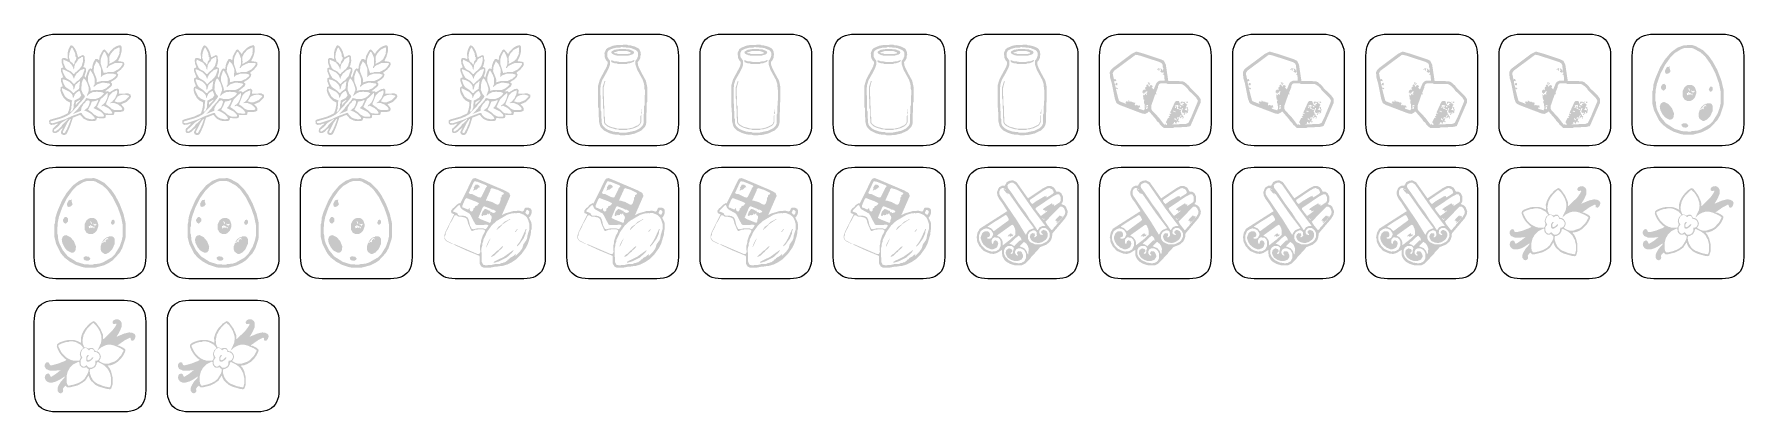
# Model space of a CAD drawing. Header units: millimetres. Extents: x 4 to 299, y 4 to 69.
import ezdxf

# ---------------------------------------------------------------- set-up
doc = ezdxf.new("R2010")
doc.units = ezdxf.units.MM
doc.layers.add('CUT', color=1, linetype='Continuous')
doc.layers.add('RASTER', color=7, linetype='Continuous')

msp = doc.modelspace()

# ---------------------------------------------------------------- hatches: boundary and pattern name
at = {"layer": 'RASTER'}
h = msp.add_hatch(color=7, dxfattribs=at)
h.paths.add_polyline_path([(10.217, 67.219), (10.544, 67.104), (10.871, 66.695), (11.174, 66.098), (11.444, 65.141), (12.237, 65.526), (12.425, 65.468), (12.564, 65.28), (12.564, 64.871), (12.646, 64.626), (12.482, 63.808), (12.319, 63.481), (12.671, 63.342), (12.81, 63.154), (12.81, 62.663), (12.564, 61.927), (12.621, 61.739), (12.752, 61.624), (13.055, 62.581), (13.276, 63.015), (13.546, 63.236), (13.848, 63.097), (13.955, 63.808), (14.118, 64.299), (14.421, 64.814), (14.691, 64.871), (14.911, 64.765), (14.96, 64.651), (15.075, 64.651), (15.181, 65.362), (15.729, 66.368), (15.999, 66.507), (16.105, 66.45), (16.711, 65.714), (16.956, 66.123), (17.61, 66.777), (18.126, 67.08), (18.698, 67.243), (18.804, 67.186), (18.943, 66.998), (18.943, 66.098), (18.698, 65.198), (18.371, 64.544), (18.453, 64.462), (19.107, 64.381), (19.377, 64.242), (19.434, 63.89), (19.213, 63.456), (19.001, 63.26), (18.886, 63.048), (18.183, 62.524), (18.183, 62.393), (18.371, 62.172), (18.232, 61.739), (17.823, 61.33), (17.12, 60.888), (17.087, 60.807), (17.308, 60.619), (17.308, 60.373), (17.169, 60.103), (16.105, 59.253), (16.408, 59.228), (16.572, 59.31), (16.874, 59.089), (17.798, 59.637), (18.289, 59.719), (18.534, 59.474), (18.477, 58.844), (20.088, 58.901), (20.522, 58.68), (20.579, 58.329), (20.44, 58.059), (19.786, 57.404), (18.862, 57.02), (19.295, 56.554), (19.434, 56.284), (19.377, 55.932), (19.189, 55.793), (18.862, 55.711), (17.798, 55.711), (17.717, 55.63), (17.659, 55.278), (17.471, 55.139), (16.408, 55.139), (16.245, 55.221), (16.187, 55.196), (16.245, 55.057), (16.187, 54.706), (15.836, 54.566), (14.691, 54.648), (14.584, 54.264), (14.363, 54.158), (13.3, 54.158), (12.973, 54.239), (12.376, 54.542), (11.804, 55.196), (10.544, 54.706), (10.111, 53.34), (9.563, 52.088), (9.399, 51.843), (9.129, 51.704), (8.884, 51.704), (8.614, 51.843), (8.475, 52.113), (8.475, 52.277), (8.859, 52.988), (8.369, 52.628), (8.009, 52.252), (7.575, 52.031), (7.33, 52.031), (7.109, 52.137), (7.003, 52.358), (7.06, 52.792), (7.96, 53.642), (7.739, 53.667), (7.33, 53.503), (7.003, 53.503), (6.839, 53.422), (6.488, 53.642), (6.43, 54.158), (6.488, 54.264), (6.758, 54.403), (8.475, 54.894), (9.645, 55.442), (9.865, 56.039), (10.029, 56.856), (10.029, 57.347), (9.432, 57.65), (8.941, 58.14), (8.557, 58.819), (8.393, 59.392), (8.45, 59.989), (8.802, 60.128), (8.475, 61.027), (8.475, 61.436), (8.532, 61.543), (8.884, 61.682), (8.475, 62.745), (8.475, 63.154), (8.532, 63.26), (8.884, 63.399), (8.639, 64.053), (8.581, 64.651), (8.639, 64.871), (8.802, 65.035), (9.129, 65.035), (9.677, 64.814), (9.62, 65.853), (9.784, 66.507), (10.086, 67.104)])
h.paths.add_polyline_path([(18.592, 66.891), (17.692, 66.45), (17.12, 65.795), (16.817, 65.198), (16.817, 64.544), (16.899, 64.381), (16.817, 64.217), (16.842, 63.996), (17.659, 64.438), (18.15, 64.847), (18.616, 65.853), (18.534, 66.016), (18.616, 66.18)], flags=0)
h.paths.add_polyline_path([(10.356, 66.834), (10.192, 66.589), (9.947, 65.853), (9.865, 65.117), (10.086, 64.438), (10.462, 64.16), (10.577, 63.947), (10.683, 63.89), (10.765, 63.972), (10.871, 64.438), (11.092, 64.708), (11.149, 65.174), (11.01, 65.198), (10.929, 65.853), (10.462, 66.777)], flags=0)
h.paths.add_polyline_path([(15.999, 66.098), (15.893, 66.041), (15.508, 65.28), (15.345, 64.708), (15.345, 64.053), (15.86, 62.442), (16.408, 62.5), (16.572, 62.581), (17.471, 62.581), (18.395, 63.048), (18.804, 63.456), (19.131, 63.947), (19.131, 64.078), (19.025, 64.135), (17.798, 64.135), (16.956, 63.751), (16.711, 63.587), (16.514, 63.293), (16.384, 63.293), (16.351, 63.375), (16.572, 63.89), (16.572, 64.953), (16.351, 65.55), (16.105, 66.041)], flags=0)
h.paths.add_polyline_path([(12.073, 65.198), (11.934, 65.092), (11.967, 64.978), (11.828, 65.035), (11.395, 64.732), (11.362, 64.52), (10.986, 64.078), (10.847, 63.808), (10.74, 63.015), (10.601, 63.154), (10.601, 63.317), (10.381, 63.751), (9.972, 64.242), (8.908, 64.765), (8.884, 64.217), (9.268, 63.293), (9.514, 63.048), (10.217, 62.688), (10.659, 62.23), (10.789, 62.23), (10.904, 62.442), (11.689, 63.129), (12.073, 63.645), (12.319, 64.544), (12.319, 65.117), (12.237, 65.198)], flags=0)
h.paths.add_polyline_path([(14.609, 64.462), (14.2, 63.563), (14.118, 62.745), (14.609, 61.518), (14.691, 61.191), (14.633, 60.807), (15.427, 61.027), (16.572, 61.027), (17.414, 61.412), (17.905, 61.821), (18.044, 62.091), (17.962, 62.172), (17.389, 62.336), (16.572, 62.336), (15.729, 62.033), (15.369, 61.706), (15.427, 62.99), (15.345, 63.317), (15.042, 63.996)], flags=0)
h.paths.add_polyline_path([(12.482, 63.154), (11.885, 62.933), (11.149, 62.279), (10.847, 61.764), (10.74, 61.379), (10.462, 62.033), (9.972, 62.524), (9.047, 62.99), (8.802, 63.072), (8.72, 62.99), (8.884, 62.418), (9.35, 61.575), (10.217, 61.052), (10.74, 60.48), (11.313, 61.052), (11.526, 61.166), (12.18, 61.903), (12.564, 62.99)], flags=0)
h.paths.add_polyline_path([(13.603, 62.884), (13.464, 62.745), (13.137, 61.764), (13.137, 61.027), (13.546, 59.964), (13.627, 59.555), (13.57, 59.335), (14.118, 59.474), (15.59, 59.474), (16.269, 59.776), (16.923, 60.349), (16.981, 60.455), (16.817, 60.619), (15.672, 60.782), (14.748, 60.48), (14.143, 59.989), (14.118, 60.21), (14.282, 60.455), (14.282, 61.518), (14.061, 62.115)], flags=0)
h.paths.add_polyline_path([(12.458, 61.494), (12.376, 61.461), (12.237, 61.191), (12.073, 60.7), (11.992, 59.555), (12.294, 58.795), (12.507, 58.598), (12.621, 58.386), (12.507, 58.14), (11.934, 57.404), (11.558, 57.045), (11.444, 56.832), (9.972, 55.278), (9.293, 54.894), (8.475, 54.566), (6.758, 54.076), (6.676, 53.994), (6.7, 53.773), (7.085, 53.749), (7.412, 53.83), (9.129, 54.403), (10.356, 54.975), (11.91, 55.548), (12.049, 55.523), (12.213, 55.196), (12.621, 54.787), (13.055, 54.566), (13.791, 54.403), (14.339, 54.509), (14.224, 54.836), (13.734, 55.327), (13.079, 55.736), (12.482, 55.957), (13.079, 56.423), (13.3, 56.856), (13.464, 57.347), (13.464, 57.511), (13.3, 57.674), (13.055, 57.674), (12.785, 57.535), (12.671, 57.323), (12.376, 57.045), (11.992, 56.366), (11.967, 55.9), (10.544, 55.327), (11.444, 56.259), (11.558, 56.472), (12.589, 57.65), (12.867, 58.108), (13.627, 57.92), (14.445, 57.92), (15.042, 58.14), (15.533, 58.468), (15.917, 58.901), (15.672, 59.065), (15.345, 59.146), (14.854, 59.146), (14.691, 59.228), (14.445, 59.146), (14.036, 59.146), (13.439, 58.844), (12.998, 58.435), (12.998, 58.631), (13.3, 59.392), (13.3, 59.801), (13.03, 60.676), (12.671, 61.297)], flags=0)
h.paths.add_polyline_path([(8.859, 61.33), (8.745, 61.248), (8.802, 61.027), (8.966, 60.537), (9.268, 60.022), (10.135, 59.416), (10.577, 58.958), (10.708, 58.958), (10.986, 59.253), (11.607, 59.694), (11.804, 61.085), (10.986, 60.398), (10.765, 59.637), (10.683, 59.555), (10.601, 59.637), (10.601, 60.046), (10.381, 60.48), (9.972, 60.888), (9.375, 61.191)], flags=0)
h.paths.add_polyline_path([(8.72, 59.801), (8.639, 59.719), (8.72, 59.31), (9.187, 58.386), (9.677, 57.977), (10.381, 57.699), (10.438, 57.593), (10.356, 57.429), (10.274, 56.284), (10.111, 55.793), (10.192, 55.711), (10.462, 55.932), (10.683, 56.448), (10.683, 57.02), (10.765, 57.184), (10.789, 57.65), (11.689, 58.14), (11.992, 58.574), (11.722, 59.285), (11.583, 59.31), (11.231, 59.089), (10.904, 58.762), (10.626, 58.108), (10.52, 58.247), (10.52, 58.492), (10.381, 58.762), (9.972, 59.171)], flags=0)
h.paths.add_polyline_path([(18.183, 59.449), (17.365, 59.089), (16.874, 58.598), (16.245, 57.02), (17.005, 56.472), (17.201, 56.259), (17.471, 56.12), (17.717, 56.039), (18.862, 56.039), (19.082, 56.145), (19.05, 56.309), (18.886, 56.554), (18.395, 56.963), (17.635, 57.265), (17.226, 57.265), (17.062, 57.184), (16.981, 57.265), (17.332, 57.486), (17.823, 58.059), (18.126, 58.737), (18.207, 59.065)], flags=0)
h.paths.add_polyline_path([(16.49, 58.983), (15.32, 57.862), (14.715, 56.554), (15.533, 55.981), (15.893, 55.605), (16.163, 55.466), (17.144, 55.384), (17.365, 55.491), (17.25, 55.736), (17.005, 56.063), (16.596, 56.39), (15.836, 56.775), (15.451, 56.636), (15.566, 56.881), (15.778, 56.995), (16.105, 57.323), (16.408, 57.92), (16.572, 58.492), (16.572, 58.901)], flags=0)
h.paths.add_polyline_path([(19.107, 58.656), (18.698, 58.574), (18.265, 58.353), (17.741, 57.535), (18.289, 57.347), (18.698, 57.347), (19.622, 57.732), (20.195, 58.304), (20.252, 58.41), (20.195, 58.517), (19.679, 58.656)], flags=0)
h.paths.add_polyline_path([(11.804, 57.813), (11.068, 57.372), (11.035, 56.963), (11.149, 56.963), (11.231, 57.126), (11.771, 57.65)], flags=0)
h.paths.add_polyline_path([(14.854, 57.756), (14.445, 57.593), (13.816, 57.486), (13.546, 56.775), (13.161, 56.063), (13.897, 55.572), (14.175, 55.278), (14.691, 54.975), (14.936, 54.894), (15.836, 54.894), (15.917, 55.057), (15.778, 55.327), (15.369, 55.736), (14.118, 56.366), (14.552, 56.832), (14.936, 57.674)], flags=0)
h.paths.add_polyline_path([(9.62, 54.485), (8.614, 53.855), (7.763, 52.988), (7.305, 52.628), (7.273, 52.383), (7.469, 52.301), (8.009, 52.661), (8.581, 53.233), (8.696, 53.446), (9.645, 54.378)], flags=0)
h.paths.add_polyline_path([(10.111, 54.485), (10.004, 54.427), (9.595, 53.855), (8.802, 52.277), (8.859, 52.088), (8.966, 52.031), (9.154, 52.088), (9.538, 52.767), (9.947, 53.749), (10.168, 54.427)], flags=0)
h = msp.add_hatch(color=7, dxfattribs=at)
h.paths.add_polyline_path([(33.217, 67.219), (33.544, 67.104), (33.872, 66.695), (34.174, 66.098), (34.444, 65.141), (35.237, 65.526), (35.426, 65.468), (35.565, 65.28), (35.565, 64.871), (35.646, 64.626), (35.483, 63.808), (35.319, 63.481), (35.671, 63.342), (35.81, 63.154), (35.81, 62.663), (35.565, 61.927), (35.622, 61.739), (35.753, 61.624), (36.055, 62.581), (36.276, 63.015), (36.546, 63.236), (36.849, 63.097), (36.955, 63.808), (37.118, 64.299), (37.421, 64.814), (37.691, 64.871), (37.912, 64.765), (37.961, 64.651), (38.075, 64.651), (38.182, 65.362), (38.73, 66.368), (39, 66.507), (39.106, 66.45), (39.711, 65.714), (39.956, 66.123), (40.611, 66.777), (41.126, 67.08), (41.698, 67.243), (41.805, 67.186), (41.944, 66.998), (41.944, 66.098), (41.698, 65.198), (41.371, 64.544), (41.453, 64.462), (42.107, 64.381), (42.377, 64.242), (42.434, 63.89), (42.214, 63.456), (42.001, 63.26), (41.886, 63.048), (41.183, 62.524), (41.183, 62.393), (41.371, 62.172), (41.232, 61.739), (40.823, 61.33), (40.12, 60.888), (40.087, 60.807), (40.308, 60.619), (40.308, 60.373), (40.169, 60.103), (39.106, 59.253), (39.408, 59.228), (39.572, 59.31), (39.875, 59.089), (40.799, 59.637), (41.289, 59.719), (41.535, 59.474), (41.478, 58.844), (43.089, 58.901), (43.522, 58.68), (43.579, 58.329), (43.44, 58.059), (42.786, 57.404), (41.862, 57.02), (42.295, 56.554), (42.434, 56.284), (42.377, 55.932), (42.189, 55.793), (41.862, 55.711), (40.799, 55.711), (40.717, 55.63), (40.66, 55.278), (40.472, 55.139), (39.408, 55.139), (39.245, 55.221), (39.188, 55.196), (39.245, 55.057), (39.188, 54.706), (38.836, 54.566), (37.691, 54.648), (37.585, 54.264), (37.364, 54.158), (36.301, 54.158), (35.973, 54.239), (35.376, 54.542), (34.804, 55.196), (33.544, 54.706), (33.111, 53.34), (32.563, 52.088), (32.4, 51.843), (32.13, 51.704), (31.884, 51.704), (31.614, 51.843), (31.475, 52.113), (31.475, 52.277), (31.86, 52.988), (31.369, 52.628), (31.009, 52.252), (30.576, 52.031), (30.33, 52.031), (30.11, 52.137), (30.003, 52.358), (30.06, 52.792), (30.96, 53.642), (30.739, 53.667), (30.33, 53.503), (30.003, 53.503), (29.84, 53.422), (29.488, 53.642), (29.431, 54.158), (29.488, 54.264), (29.758, 54.403), (31.475, 54.894), (32.645, 55.442), (32.866, 56.039), (33.029, 56.856), (33.029, 57.347), (32.432, 57.65), (31.942, 58.14), (31.557, 58.819), (31.394, 59.392), (31.451, 59.989), (31.802, 60.128), (31.475, 61.027), (31.475, 61.436), (31.533, 61.543), (31.884, 61.682), (31.475, 62.745), (31.475, 63.154), (31.533, 63.26), (31.884, 63.399), (31.639, 64.053), (31.582, 64.651), (31.639, 64.871), (31.802, 65.035), (32.13, 65.035), (32.678, 64.814), (32.62, 65.853), (32.784, 66.507), (33.086, 67.104)])
h.paths.add_polyline_path([(41.592, 66.891), (40.692, 66.45), (40.12, 65.795), (39.817, 65.198), (39.817, 64.544), (39.899, 64.381), (39.817, 64.217), (39.842, 63.996), (40.66, 64.438), (41.15, 64.847), (41.617, 65.853), (41.535, 66.016), (41.617, 66.18)], flags=0)
h.paths.add_polyline_path([(33.356, 66.834), (33.193, 66.589), (32.947, 65.853), (32.866, 65.117), (33.086, 64.438), (33.463, 64.16), (33.577, 63.947), (33.684, 63.89), (33.765, 63.972), (33.872, 64.438), (34.092, 64.708), (34.15, 65.174), (34.011, 65.198), (33.929, 65.853), (33.463, 66.777)], flags=0)
h.paths.add_polyline_path([(39, 66.098), (38.893, 66.041), (38.509, 65.28), (38.345, 64.708), (38.345, 64.053), (38.86, 62.442), (39.408, 62.5), (39.572, 62.581), (40.472, 62.581), (41.396, 63.048), (41.805, 63.456), (42.132, 63.947), (42.132, 64.078), (42.026, 64.135), (40.799, 64.135), (39.956, 63.751), (39.711, 63.587), (39.515, 63.293), (39.384, 63.293), (39.351, 63.375), (39.572, 63.89), (39.572, 64.953), (39.351, 65.55), (39.106, 66.041)], flags=0)
h.paths.add_polyline_path([(35.074, 65.198), (34.935, 65.092), (34.968, 64.978), (34.829, 65.035), (34.395, 64.732), (34.362, 64.52), (33.986, 64.078), (33.847, 63.808), (33.741, 63.015), (33.602, 63.154), (33.602, 63.317), (33.381, 63.751), (32.972, 64.242), (31.909, 64.765), (31.884, 64.217), (32.269, 63.293), (32.514, 63.048), (33.217, 62.688), (33.659, 62.23), (33.79, 62.23), (33.904, 62.442), (34.689, 63.129), (35.074, 63.645), (35.319, 64.544), (35.319, 65.117), (35.237, 65.198)], flags=0)
h.paths.add_polyline_path([(37.609, 64.462), (37.2, 63.563), (37.118, 62.745), (37.609, 61.518), (37.691, 61.191), (37.634, 60.807), (38.427, 61.027), (39.572, 61.027), (40.414, 61.412), (40.905, 61.821), (41.044, 62.091), (40.962, 62.172), (40.39, 62.336), (39.572, 62.336), (38.73, 62.033), (38.37, 61.706), (38.427, 62.99), (38.345, 63.317), (38.043, 63.996)], flags=0)
h.paths.add_polyline_path([(35.483, 63.154), (34.886, 62.933), (34.15, 62.279), (33.847, 61.764), (33.741, 61.379), (33.463, 62.033), (32.972, 62.524), (32.048, 62.99), (31.802, 63.072), (31.721, 62.99), (31.884, 62.418), (32.35, 61.575), (33.217, 61.052), (33.741, 60.48), (34.313, 61.052), (34.526, 61.166), (35.18, 61.903), (35.565, 62.99)], flags=0)
h.paths.add_polyline_path([(36.603, 62.884), (36.464, 62.745), (36.137, 61.764), (36.137, 61.027), (36.546, 59.964), (36.628, 59.555), (36.571, 59.335), (37.118, 59.474), (38.591, 59.474), (39.269, 59.776), (39.924, 60.349), (39.981, 60.455), (39.817, 60.619), (38.672, 60.782), (37.748, 60.48), (37.143, 59.989), (37.118, 60.21), (37.282, 60.455), (37.282, 61.518), (37.061, 62.115)], flags=0)
h.paths.add_polyline_path([(35.458, 61.494), (35.376, 61.461), (35.237, 61.191), (35.074, 60.7), (34.992, 59.555), (35.295, 58.795), (35.507, 58.598), (35.622, 58.386), (35.507, 58.14), (34.935, 57.404), (34.559, 57.045), (34.444, 56.832), (32.972, 55.278), (32.293, 54.894), (31.475, 54.566), (29.758, 54.076), (29.676, 53.994), (29.701, 53.773), (30.085, 53.749), (30.412, 53.83), (32.13, 54.403), (33.356, 54.975), (34.91, 55.548), (35.049, 55.523), (35.213, 55.196), (35.622, 54.787), (36.055, 54.566), (36.791, 54.403), (37.339, 54.509), (37.225, 54.836), (36.734, 55.327), (36.08, 55.736), (35.483, 55.957), (36.08, 56.423), (36.301, 56.856), (36.464, 57.347), (36.464, 57.511), (36.301, 57.674), (36.055, 57.674), (35.785, 57.535), (35.671, 57.323), (35.376, 57.045), (34.992, 56.366), (34.968, 55.9), (33.544, 55.327), (34.444, 56.259), (34.559, 56.472), (35.589, 57.65), (35.867, 58.108), (36.628, 57.92), (37.446, 57.92), (38.043, 58.14), (38.533, 58.468), (38.918, 58.901), (38.672, 59.065), (38.345, 59.146), (37.855, 59.146), (37.691, 59.228), (37.446, 59.146), (37.037, 59.146), (36.44, 58.844), (35.998, 58.435), (35.998, 58.631), (36.301, 59.392), (36.301, 59.801), (36.031, 60.676), (35.671, 61.297)], flags=0)
h.paths.add_polyline_path([(31.86, 61.33), (31.745, 61.248), (31.802, 61.027), (31.966, 60.537), (32.269, 60.022), (33.136, 59.416), (33.577, 58.958), (33.708, 58.958), (33.986, 59.253), (34.608, 59.694), (34.804, 61.085), (33.986, 60.398), (33.765, 59.637), (33.684, 59.555), (33.602, 59.637), (33.602, 60.046), (33.381, 60.48), (32.972, 60.888), (32.375, 61.191)], flags=0)
h.paths.add_polyline_path([(31.721, 59.801), (31.639, 59.719), (31.721, 59.31), (32.187, 58.386), (32.678, 57.977), (33.381, 57.699), (33.438, 57.593), (33.356, 57.429), (33.275, 56.284), (33.111, 55.793), (33.193, 55.711), (33.463, 55.932), (33.684, 56.448), (33.684, 57.02), (33.765, 57.184), (33.79, 57.65), (34.689, 58.14), (34.992, 58.574), (34.722, 59.285), (34.583, 59.31), (34.231, 59.089), (33.904, 58.762), (33.626, 58.108), (33.52, 58.247), (33.52, 58.492), (33.381, 58.762), (32.972, 59.171)], flags=0)
h.paths.add_polyline_path([(41.183, 59.449), (40.365, 59.089), (39.875, 58.598), (39.245, 57.02), (40.005, 56.472), (40.202, 56.259), (40.472, 56.12), (40.717, 56.039), (41.862, 56.039), (42.083, 56.145), (42.05, 56.309), (41.886, 56.554), (41.396, 56.963), (40.635, 57.265), (40.226, 57.265), (40.063, 57.184), (39.981, 57.265), (40.333, 57.486), (40.823, 58.059), (41.126, 58.737), (41.208, 59.065)], flags=0)
h.paths.add_polyline_path([(39.49, 58.983), (38.321, 57.862), (37.715, 56.554), (38.533, 55.981), (38.893, 55.605), (39.163, 55.466), (40.144, 55.384), (40.365, 55.491), (40.251, 55.736), (40.005, 56.063), (39.597, 56.39), (38.836, 56.775), (38.452, 56.636), (38.566, 56.881), (38.779, 56.995), (39.106, 57.323), (39.408, 57.92), (39.572, 58.492), (39.572, 58.901)], flags=0)
h.paths.add_polyline_path([(42.107, 58.656), (41.698, 58.574), (41.265, 58.353), (40.742, 57.535), (41.289, 57.347), (41.698, 57.347), (42.623, 57.732), (43.195, 58.304), (43.252, 58.41), (43.195, 58.517), (42.68, 58.656)], flags=0)
h.paths.add_polyline_path([(34.804, 57.813), (34.068, 57.372), (34.035, 56.963), (34.15, 56.963), (34.231, 57.126), (34.771, 57.65)], flags=0)
h.paths.add_polyline_path([(37.855, 57.756), (37.446, 57.593), (36.816, 57.486), (36.546, 56.775), (36.162, 56.063), (36.898, 55.572), (37.176, 55.278), (37.691, 54.975), (37.936, 54.894), (38.836, 54.894), (38.918, 55.057), (38.779, 55.327), (38.37, 55.736), (37.118, 56.366), (37.552, 56.832), (37.936, 57.674)], flags=0)
h.paths.add_polyline_path([(32.62, 54.485), (31.614, 53.855), (30.764, 52.988), (30.306, 52.628), (30.273, 52.383), (30.469, 52.301), (31.009, 52.661), (31.582, 53.233), (31.696, 53.446), (32.645, 54.378)], flags=0)
h.paths.add_polyline_path([(33.111, 54.485), (33.005, 54.427), (32.596, 53.855), (31.802, 52.277), (31.86, 52.088), (31.966, 52.031), (32.154, 52.088), (32.539, 52.767), (32.947, 53.749), (33.168, 54.427)], flags=0)
h = msp.add_hatch(color=7, dxfattribs=at)
h.paths.add_polyline_path([(56.218, 67.219), (56.545, 67.104), (56.872, 66.695), (57.175, 66.098), (57.444, 65.141), (58.238, 65.526), (58.426, 65.468), (58.565, 65.28), (58.565, 64.871), (58.647, 64.626), (58.483, 63.808), (58.32, 63.481), (58.671, 63.342), (58.81, 63.154), (58.81, 62.663), (58.565, 61.927), (58.622, 61.739), (58.753, 61.624), (59.056, 62.581), (59.276, 63.015), (59.546, 63.236), (59.849, 63.097), (59.955, 63.808), (60.119, 64.299), (60.421, 64.814), (60.691, 64.871), (60.912, 64.765), (60.961, 64.651), (61.076, 64.651), (61.182, 65.362), (61.73, 66.368), (62, 66.507), (62.106, 66.45), (62.711, 65.714), (62.957, 66.123), (63.611, 66.777), (64.126, 67.08), (64.699, 67.243), (64.805, 67.186), (64.944, 66.998), (64.944, 66.098), (64.699, 65.198), (64.372, 64.544), (64.453, 64.462), (65.108, 64.381), (65.378, 64.242), (65.435, 63.89), (65.214, 63.456), (65.001, 63.26), (64.887, 63.048), (64.184, 62.524), (64.184, 62.393), (64.372, 62.172), (64.233, 61.739), (63.824, 61.33), (63.12, 60.888), (63.088, 60.807), (63.308, 60.619), (63.308, 60.373), (63.169, 60.103), (62.106, 59.253), (62.409, 59.228), (62.572, 59.31), (62.875, 59.089), (63.799, 59.637), (64.29, 59.719), (64.535, 59.474), (64.478, 58.844), (66.089, 58.901), (66.523, 58.68), (66.58, 58.329), (66.441, 58.059), (65.786, 57.404), (64.862, 57.02), (65.296, 56.554), (65.435, 56.284), (65.378, 55.932), (65.189, 55.793), (64.862, 55.711), (63.799, 55.711), (63.717, 55.63), (63.66, 55.278), (63.472, 55.139), (62.409, 55.139), (62.245, 55.221), (62.188, 55.196), (62.245, 55.057), (62.188, 54.706), (61.836, 54.566), (60.691, 54.648), (60.585, 54.264), (60.364, 54.158), (59.301, 54.158), (58.974, 54.239), (58.377, 54.542), (57.804, 55.196), (56.545, 54.706), (56.111, 53.34), (55.563, 52.088), (55.4, 51.843), (55.13, 51.704), (54.885, 51.704), (54.615, 51.843), (54.476, 52.113), (54.476, 52.277), (54.86, 52.988), (54.369, 52.628), (54.01, 52.252), (53.576, 52.031), (53.331, 52.031), (53.11, 52.137), (53.004, 52.358), (53.061, 52.792), (53.96, 53.642), (53.74, 53.667), (53.331, 53.503), (53.004, 53.503), (52.84, 53.422), (52.488, 53.642), (52.431, 54.158), (52.488, 54.264), (52.758, 54.403), (54.476, 54.894), (55.645, 55.442), (55.866, 56.039), (56.03, 56.856), (56.03, 57.347), (55.433, 57.65), (54.942, 58.14), (54.557, 58.819), (54.394, 59.392), (54.451, 59.989), (54.803, 60.128), (54.476, 61.027), (54.476, 61.436), (54.533, 61.543), (54.885, 61.682), (54.476, 62.745), (54.476, 63.154), (54.533, 63.26), (54.885, 63.399), (54.639, 64.053), (54.582, 64.651), (54.639, 64.871), (54.803, 65.035), (55.13, 65.035), (55.678, 64.814), (55.621, 65.853), (55.784, 66.507), (56.087, 67.104)])
h.paths.add_polyline_path([(64.592, 66.891), (63.693, 66.45), (63.12, 65.795), (62.818, 65.198), (62.818, 64.544), (62.899, 64.381), (62.818, 64.217), (62.842, 63.996), (63.66, 64.438), (64.151, 64.847), (64.617, 65.853), (64.535, 66.016), (64.617, 66.18)], flags=0)
h.paths.add_polyline_path([(56.357, 66.834), (56.193, 66.589), (55.948, 65.853), (55.866, 65.117), (56.087, 64.438), (56.463, 64.16), (56.578, 63.947), (56.684, 63.89), (56.766, 63.972), (56.872, 64.438), (57.093, 64.708), (57.15, 65.174), (57.011, 65.198), (56.929, 65.853), (56.463, 66.777)], flags=0)
h.paths.add_polyline_path([(62, 66.098), (61.894, 66.041), (61.509, 65.28), (61.346, 64.708), (61.346, 64.053), (61.861, 62.442), (62.409, 62.5), (62.572, 62.581), (63.472, 62.581), (64.396, 63.048), (64.805, 63.456), (65.132, 63.947), (65.132, 64.078), (65.026, 64.135), (63.799, 64.135), (62.957, 63.751), (62.711, 63.587), (62.515, 63.293), (62.384, 63.293), (62.352, 63.375), (62.572, 63.89), (62.572, 64.953), (62.352, 65.55), (62.106, 66.041)], flags=0)
h.paths.add_polyline_path([(58.074, 65.198), (57.935, 65.092), (57.968, 64.978), (57.829, 65.035), (57.395, 64.732), (57.363, 64.52), (56.986, 64.078), (56.847, 63.808), (56.741, 63.015), (56.602, 63.154), (56.602, 63.317), (56.381, 63.751), (55.972, 64.242), (54.909, 64.765), (54.885, 64.217), (55.269, 63.293), (55.514, 63.048), (56.218, 62.688), (56.659, 62.23), (56.79, 62.23), (56.905, 62.442), (57.69, 63.129), (58.074, 63.645), (58.32, 64.544), (58.32, 65.117), (58.238, 65.198)], flags=0)
h.paths.add_polyline_path([(60.61, 64.462), (60.201, 63.563), (60.119, 62.745), (60.61, 61.518), (60.691, 61.191), (60.634, 60.807), (61.427, 61.027), (62.572, 61.027), (63.415, 61.412), (63.905, 61.821), (64.044, 62.091), (63.963, 62.172), (63.39, 62.336), (62.572, 62.336), (61.73, 62.033), (61.37, 61.706), (61.427, 62.99), (61.346, 63.317), (61.043, 63.996)], flags=0)
h.paths.add_polyline_path([(58.483, 63.154), (57.886, 62.933), (57.15, 62.279), (56.847, 61.764), (56.741, 61.379), (56.463, 62.033), (55.972, 62.524), (55.048, 62.99), (54.803, 63.072), (54.721, 62.99), (54.885, 62.418), (55.351, 61.575), (56.218, 61.052), (56.741, 60.48), (57.314, 61.052), (57.526, 61.166), (58.181, 61.903), (58.565, 62.99)], flags=0)
h.paths.add_polyline_path([(59.604, 62.884), (59.465, 62.745), (59.137, 61.764), (59.137, 61.027), (59.546, 59.964), (59.628, 59.555), (59.571, 59.335), (60.119, 59.474), (61.591, 59.474), (62.27, 59.776), (62.924, 60.349), (62.981, 60.455), (62.818, 60.619), (61.673, 60.782), (60.749, 60.48), (60.143, 59.989), (60.119, 60.21), (60.282, 60.455), (60.282, 61.518), (60.062, 62.115)], flags=0)
h.paths.add_polyline_path([(58.459, 61.494), (58.377, 61.461), (58.238, 61.191), (58.074, 60.7), (57.992, 59.555), (58.295, 58.795), (58.508, 58.598), (58.622, 58.386), (58.508, 58.14), (57.935, 57.404), (57.559, 57.045), (57.444, 56.832), (55.972, 55.278), (55.294, 54.894), (54.476, 54.566), (52.758, 54.076), (52.676, 53.994), (52.701, 53.773), (53.085, 53.749), (53.413, 53.83), (55.13, 54.403), (56.357, 54.975), (57.911, 55.548), (58.05, 55.523), (58.213, 55.196), (58.622, 54.787), (59.056, 54.566), (59.792, 54.403), (60.34, 54.509), (60.225, 54.836), (59.734, 55.327), (59.08, 55.736), (58.483, 55.957), (59.08, 56.423), (59.301, 56.856), (59.465, 57.347), (59.465, 57.511), (59.301, 57.674), (59.056, 57.674), (58.786, 57.535), (58.671, 57.323), (58.377, 57.045), (57.992, 56.366), (57.968, 55.9), (56.545, 55.327), (57.444, 56.259), (57.559, 56.472), (58.589, 57.65), (58.868, 58.108), (59.628, 57.92), (60.446, 57.92), (61.043, 58.14), (61.534, 58.468), (61.918, 58.901), (61.673, 59.065), (61.346, 59.146), (60.855, 59.146), (60.691, 59.228), (60.446, 59.146), (60.037, 59.146), (59.44, 58.844), (58.998, 58.435), (58.998, 58.631), (59.301, 59.392), (59.301, 59.801), (59.031, 60.676), (58.671, 61.297)], flags=0)
h.paths.add_polyline_path([(54.86, 61.33), (54.746, 61.248), (54.803, 61.027), (54.966, 60.537), (55.269, 60.022), (56.136, 59.416), (56.578, 58.958), (56.708, 58.958), (56.986, 59.253), (57.608, 59.694), (57.804, 61.085), (56.986, 60.398), (56.766, 59.637), (56.684, 59.555), (56.602, 59.637), (56.602, 60.046), (56.381, 60.48), (55.972, 60.888), (55.375, 61.191)], flags=0)
h.paths.add_polyline_path([(54.721, 59.801), (54.639, 59.719), (54.721, 59.31), (55.187, 58.386), (55.678, 57.977), (56.381, 57.699), (56.439, 57.593), (56.357, 57.429), (56.275, 56.284), (56.111, 55.793), (56.193, 55.711), (56.463, 55.932), (56.684, 56.448), (56.684, 57.02), (56.766, 57.184), (56.79, 57.65), (57.69, 58.14), (57.992, 58.574), (57.723, 59.285), (57.584, 59.31), (57.232, 59.089), (56.905, 58.762), (56.627, 58.108), (56.52, 58.247), (56.52, 58.492), (56.381, 58.762), (55.972, 59.171)], flags=0)
h.paths.add_polyline_path([(64.184, 59.449), (63.366, 59.089), (62.875, 58.598), (62.245, 57.02), (63.006, 56.472), (63.202, 56.259), (63.472, 56.12), (63.717, 56.039), (64.862, 56.039), (65.083, 56.145), (65.05, 56.309), (64.887, 56.554), (64.396, 56.963), (63.636, 57.265), (63.227, 57.265), (63.063, 57.184), (62.981, 57.265), (63.333, 57.486), (63.824, 58.059), (64.126, 58.737), (64.208, 59.065)], flags=0)
h.paths.add_polyline_path([(62.491, 58.983), (61.321, 57.862), (60.716, 56.554), (61.534, 55.981), (61.894, 55.605), (62.163, 55.466), (63.145, 55.384), (63.366, 55.491), (63.251, 55.736), (63.006, 56.063), (62.597, 56.39), (61.836, 56.775), (61.452, 56.636), (61.566, 56.881), (61.779, 56.995), (62.106, 57.323), (62.409, 57.92), (62.572, 58.492), (62.572, 58.901)], flags=0)
h.paths.add_polyline_path([(65.108, 58.656), (64.699, 58.574), (64.265, 58.353), (63.742, 57.535), (64.29, 57.347), (64.699, 57.347), (65.623, 57.732), (66.195, 58.304), (66.253, 58.41), (66.195, 58.517), (65.68, 58.656)], flags=0)
h.paths.add_polyline_path([(57.804, 57.813), (57.068, 57.372), (57.036, 56.963), (57.15, 56.963), (57.232, 57.126), (57.772, 57.65)], flags=0)
h.paths.add_polyline_path([(60.855, 57.756), (60.446, 57.593), (59.816, 57.486), (59.546, 56.775), (59.162, 56.063), (59.898, 55.572), (60.176, 55.278), (60.691, 54.975), (60.937, 54.894), (61.836, 54.894), (61.918, 55.057), (61.779, 55.327), (61.37, 55.736), (60.119, 56.366), (60.552, 56.832), (60.937, 57.674)], flags=0)
h.paths.add_polyline_path([(55.621, 54.485), (54.615, 53.855), (53.764, 52.988), (53.306, 52.628), (53.273, 52.383), (53.47, 52.301), (54.01, 52.661), (54.582, 53.233), (54.697, 53.446), (55.645, 54.378)], flags=0)
h.paths.add_polyline_path([(56.111, 54.485), (56.005, 54.427), (55.596, 53.855), (54.803, 52.277), (54.86, 52.088), (54.966, 52.031), (55.155, 52.088), (55.539, 52.767), (55.948, 53.749), (56.169, 54.427)], flags=0)
h = msp.add_hatch(color=7, dxfattribs=at)
h.paths.add_polyline_path([(79.218, 67.219), (79.545, 67.104), (79.872, 66.695), (80.175, 66.098), (80.445, 65.141), (81.238, 65.526), (81.426, 65.468), (81.565, 65.28), (81.565, 64.871), (81.647, 64.626), (81.484, 63.808), (81.32, 63.481), (81.672, 63.342), (81.811, 63.154), (81.811, 62.663), (81.565, 61.927), (81.623, 61.739), (81.753, 61.624), (82.056, 62.581), (82.277, 63.015), (82.547, 63.236), (82.849, 63.097), (82.956, 63.808), (83.119, 64.299), (83.422, 64.814), (83.692, 64.871), (83.913, 64.765), (83.962, 64.651), (84.076, 64.651), (84.182, 65.362), (84.73, 66.368), (85, 66.507), (85.107, 66.45), (85.712, 65.714), (85.957, 66.123), (86.611, 66.777), (87.127, 67.08), (87.699, 67.243), (87.805, 67.186), (87.944, 66.998), (87.944, 66.098), (87.699, 65.198), (87.372, 64.544), (87.454, 64.462), (88.108, 64.381), (88.378, 64.242), (88.435, 63.89), (88.214, 63.456), (88.002, 63.26), (87.887, 63.048), (87.184, 62.524), (87.184, 62.393), (87.372, 62.172), (87.233, 61.739), (86.824, 61.33), (86.121, 60.888), (86.088, 60.807), (86.309, 60.619), (86.309, 60.373), (86.17, 60.103), (85.107, 59.253), (85.409, 59.228), (85.573, 59.31), (85.875, 59.089), (86.799, 59.637), (87.29, 59.719), (87.536, 59.474), (87.478, 58.844), (89.089, 58.901), (89.523, 58.68), (89.58, 58.329), (89.441, 58.059), (88.787, 57.404), (87.863, 57.02), (88.296, 56.554), (88.435, 56.284), (88.378, 55.932), (88.19, 55.793), (87.863, 55.711), (86.799, 55.711), (86.718, 55.63), (86.66, 55.278), (86.472, 55.139), (85.409, 55.139), (85.246, 55.221), (85.188, 55.196), (85.246, 55.057), (85.188, 54.706), (84.837, 54.566), (83.692, 54.648), (83.585, 54.264), (83.365, 54.158), (82.301, 54.158), (81.974, 54.239), (81.377, 54.542), (80.805, 55.196), (79.545, 54.706), (79.112, 53.34), (78.564, 52.088), (78.4, 51.843), (78.13, 51.704), (77.885, 51.704), (77.615, 51.843), (77.476, 52.113), (77.476, 52.277), (77.86, 52.988), (77.37, 52.628), (77.01, 52.252), (76.576, 52.031), (76.331, 52.031), (76.11, 52.137), (76.004, 52.358), (76.061, 52.792), (76.961, 53.642), (76.74, 53.667), (76.331, 53.503), (76.004, 53.503), (75.84, 53.422), (75.489, 53.642), (75.431, 54.158), (75.489, 54.264), (75.759, 54.403), (77.476, 54.894), (78.646, 55.442), (78.866, 56.039), (79.03, 56.856), (79.03, 57.347), (78.433, 57.65), (77.942, 58.14), (77.558, 58.819), (77.394, 59.392), (77.452, 59.989), (77.803, 60.128), (77.476, 61.027), (77.476, 61.436), (77.533, 61.543), (77.885, 61.682), (77.476, 62.745), (77.476, 63.154), (77.533, 63.26), (77.885, 63.399), (77.64, 64.053), (77.582, 64.651), (77.64, 64.871), (77.803, 65.035), (78.13, 65.035), (78.678, 64.814), (78.621, 65.853), (78.785, 66.507), (79.087, 67.104)])
h.paths.add_polyline_path([(87.593, 66.891), (86.693, 66.45), (86.121, 65.795), (85.818, 65.198), (85.818, 64.544), (85.9, 64.381), (85.818, 64.217), (85.843, 63.996), (86.66, 64.438), (87.151, 64.847), (87.617, 65.853), (87.536, 66.016), (87.617, 66.18)], flags=0)
h.paths.add_polyline_path([(79.357, 66.834), (79.194, 66.589), (78.948, 65.853), (78.866, 65.117), (79.087, 64.438), (79.463, 64.16), (79.578, 63.947), (79.684, 63.89), (79.766, 63.972), (79.872, 64.438), (80.093, 64.708), (80.15, 65.174), (80.011, 65.198), (79.93, 65.853), (79.463, 66.777)], flags=0)
h.paths.add_polyline_path([(85, 66.098), (84.894, 66.041), (84.51, 65.28), (84.346, 64.708), (84.346, 64.053), (84.861, 62.442), (85.409, 62.5), (85.573, 62.581), (86.472, 62.581), (87.397, 63.048), (87.805, 63.456), (88.133, 63.947), (88.133, 64.078), (88.026, 64.135), (86.799, 64.135), (85.957, 63.751), (85.712, 63.587), (85.515, 63.293), (85.385, 63.293), (85.352, 63.375), (85.573, 63.89), (85.573, 64.953), (85.352, 65.55), (85.107, 66.041)], flags=0)
h.paths.add_polyline_path([(81.075, 65.198), (80.936, 65.092), (80.968, 64.978), (80.829, 65.035), (80.396, 64.732), (80.363, 64.52), (79.987, 64.078), (79.848, 63.808), (79.741, 63.015), (79.602, 63.154), (79.602, 63.317), (79.382, 63.751), (78.973, 64.242), (77.91, 64.765), (77.885, 64.217), (78.269, 63.293), (78.515, 63.048), (79.218, 62.688), (79.66, 62.23), (79.791, 62.23), (79.905, 62.442), (80.69, 63.129), (81.075, 63.645), (81.32, 64.544), (81.32, 65.117), (81.238, 65.198)], flags=0)
h.paths.add_polyline_path([(83.61, 64.462), (83.201, 63.563), (83.119, 62.745), (83.61, 61.518), (83.692, 61.191), (83.634, 60.807), (84.428, 61.027), (85.573, 61.027), (86.415, 61.412), (86.906, 61.821), (87.045, 62.091), (86.963, 62.172), (86.391, 62.336), (85.573, 62.336), (84.73, 62.033), (84.37, 61.706), (84.428, 62.99), (84.346, 63.317), (84.043, 63.996)], flags=0)
h.paths.add_polyline_path([(81.484, 63.154), (80.886, 62.933), (80.15, 62.279), (79.848, 61.764), (79.741, 61.379), (79.463, 62.033), (78.973, 62.524), (78.049, 62.99), (77.803, 63.072), (77.721, 62.99), (77.885, 62.418), (78.351, 61.575), (79.218, 61.052), (79.741, 60.48), (80.314, 61.052), (80.527, 61.166), (81.181, 61.903), (81.565, 62.99)], flags=0)
h.paths.add_polyline_path([(82.604, 62.884), (82.465, 62.745), (82.138, 61.764), (82.138, 61.027), (82.547, 59.964), (82.628, 59.555), (82.571, 59.335), (83.119, 59.474), (84.591, 59.474), (85.27, 59.776), (85.924, 60.349), (85.982, 60.455), (85.818, 60.619), (84.673, 60.782), (83.749, 60.48), (83.144, 59.989), (83.119, 60.21), (83.283, 60.455), (83.283, 61.518), (83.062, 62.115)], flags=0)
h.paths.add_polyline_path([(81.459, 61.494), (81.377, 61.461), (81.238, 61.191), (81.075, 60.7), (80.993, 59.555), (81.295, 58.795), (81.508, 58.598), (81.623, 58.386), (81.508, 58.14), (80.936, 57.404), (80.559, 57.045), (80.445, 56.832), (78.973, 55.278), (78.294, 54.894), (77.476, 54.566), (75.759, 54.076), (75.677, 53.994), (75.701, 53.773), (76.086, 53.749), (76.413, 53.83), (78.13, 54.403), (79.357, 54.975), (80.911, 55.548), (81.05, 55.523), (81.214, 55.196), (81.623, 54.787), (82.056, 54.566), (82.792, 54.403), (83.34, 54.509), (83.226, 54.836), (82.735, 55.327), (82.081, 55.736), (81.484, 55.957), (82.081, 56.423), (82.301, 56.856), (82.465, 57.347), (82.465, 57.511), (82.301, 57.674), (82.056, 57.674), (81.786, 57.535), (81.672, 57.323), (81.377, 57.045), (80.993, 56.366), (80.968, 55.9), (79.545, 55.327), (80.445, 56.259), (80.559, 56.472), (81.59, 57.65), (81.868, 58.108), (82.628, 57.92), (83.446, 57.92), (84.043, 58.14), (84.534, 58.468), (84.918, 58.901), (84.673, 59.065), (84.346, 59.146), (83.855, 59.146), (83.692, 59.228), (83.446, 59.146), (83.037, 59.146), (82.44, 58.844), (81.999, 58.435), (81.999, 58.631), (82.301, 59.392), (82.301, 59.801), (82.031, 60.676), (81.672, 61.297)], flags=0)
h.paths.add_polyline_path([(77.86, 61.33), (77.746, 61.248), (77.803, 61.027), (77.967, 60.537), (78.269, 60.022), (79.136, 59.416), (79.578, 58.958), (79.709, 58.958), (79.987, 59.253), (80.608, 59.694), (80.805, 61.085), (79.987, 60.398), (79.766, 59.637), (79.684, 59.555), (79.602, 59.637), (79.602, 60.046), (79.382, 60.48), (78.973, 60.888), (78.376, 61.191)], flags=0)
h.paths.add_polyline_path([(77.721, 59.801), (77.64, 59.719), (77.721, 59.31), (78.188, 58.386), (78.678, 57.977), (79.382, 57.699), (79.439, 57.593), (79.357, 57.429), (79.275, 56.284), (79.112, 55.793), (79.194, 55.711), (79.463, 55.932), (79.684, 56.448), (79.684, 57.02), (79.766, 57.184), (79.791, 57.65), (80.69, 58.14), (80.993, 58.574), (80.723, 59.285), (80.584, 59.31), (80.232, 59.089), (79.905, 58.762), (79.627, 58.108), (79.521, 58.247), (79.521, 58.492), (79.382, 58.762), (78.973, 59.171)], flags=0)
h.paths.add_polyline_path([(87.184, 59.449), (86.366, 59.089), (85.875, 58.598), (85.246, 57.02), (86.006, 56.472), (86.202, 56.259), (86.472, 56.12), (86.718, 56.039), (87.863, 56.039), (88.084, 56.145), (88.051, 56.309), (87.887, 56.554), (87.397, 56.963), (86.636, 57.265), (86.227, 57.265), (86.063, 57.184), (85.982, 57.265), (86.333, 57.486), (86.824, 58.059), (87.127, 58.737), (87.208, 59.065)], flags=0)
h.paths.add_polyline_path([(85.491, 58.983), (84.321, 57.862), (83.716, 56.554), (84.534, 55.981), (84.894, 55.605), (85.164, 55.466), (86.145, 55.384), (86.366, 55.491), (86.252, 55.736), (86.006, 56.063), (85.597, 56.39), (84.837, 56.775), (84.452, 56.636), (84.567, 56.881), (84.779, 56.995), (85.107, 57.323), (85.409, 57.92), (85.573, 58.492), (85.573, 58.901)], flags=0)
h.paths.add_polyline_path([(88.108, 58.656), (87.699, 58.574), (87.266, 58.353), (86.742, 57.535), (87.29, 57.347), (87.699, 57.347), (88.623, 57.732), (89.196, 58.304), (89.253, 58.41), (89.196, 58.517), (88.681, 58.656)], flags=0)
h.paths.add_polyline_path([(80.805, 57.813), (80.069, 57.372), (80.036, 56.963), (80.15, 56.963), (80.232, 57.126), (80.772, 57.65)], flags=0)
h.paths.add_polyline_path([(83.855, 57.756), (83.446, 57.593), (82.817, 57.486), (82.547, 56.775), (82.162, 56.063), (82.898, 55.572), (83.176, 55.278), (83.692, 54.975), (83.937, 54.894), (84.837, 54.894), (84.918, 55.057), (84.779, 55.327), (84.37, 55.736), (83.119, 56.366), (83.553, 56.832), (83.937, 57.674)], flags=0)
h.paths.add_polyline_path([(78.621, 54.485), (77.615, 53.855), (76.765, 52.988), (76.307, 52.628), (76.274, 52.383), (76.47, 52.301), (77.01, 52.661), (77.582, 53.233), (77.697, 53.446), (78.646, 54.378)], flags=0)
h.paths.add_polyline_path([(79.112, 54.485), (79.005, 54.427), (78.597, 53.855), (77.803, 52.277), (77.86, 52.088), (77.967, 52.031), (78.155, 52.088), (78.539, 52.767), (78.948, 53.749), (79.169, 54.427)], flags=0)
h = msp.add_hatch(color=7, dxfattribs=at)
h.paths.add_polyline_path([(104.66, 67.282), (106.288, 67.306), (106.446, 67.227), (106.76, 67.227), (107.625, 66.991), (108.2, 66.7), (108.357, 66.543), (108.569, 66.126), (108.648, 65.575), (108.569, 65.418), (108.569, 65.024), (108.357, 64.608), (108.097, 64.317), (108.176, 63.687), (108.624, 62.72), (109.513, 61.091), (109.749, 59.99), (109.749, 57.473), (109.671, 57.316), (109.671, 55.664), (109.592, 55.507), (109.592, 53.855), (109.513, 53.462), (109.301, 53.045), (108.75, 52.494), (107.625, 51.967), (106.603, 51.731), (106.052, 51.731), (105.895, 51.652), (105.108, 51.652), (104.951, 51.731), (103.928, 51.81), (103.142, 52.046), (102.253, 52.494), (101.781, 52.966), (101.569, 53.383), (101.411, 54.012), (101.333, 56.372), (101.254, 56.529), (101.254, 60.226), (101.569, 61.327), (102.749, 63.53), (102.906, 64.081), (102.882, 64.372), (102.646, 64.608), (102.434, 65.024), (102.355, 65.89), (102.646, 66.543), (102.961, 66.779), (103.85, 67.148)])
h.paths.add_polyline_path([(105.266, 66.912), (105.108, 66.834), (104.479, 66.834), (103.614, 66.598), (103.04, 66.307), (102.827, 65.89), (102.827, 65.339), (102.906, 65.103), (103.299, 64.553), (103.299, 63.845), (103.142, 63.373), (102.646, 62.374), (101.962, 61.17), (101.726, 60.384), (101.726, 60.069), (101.647, 59.912), (101.726, 55.9), (101.805, 55.743), (101.805, 54.641), (101.883, 54.484), (101.883, 53.855), (101.962, 53.54), (102.096, 53.281), (102.489, 52.887), (102.985, 52.596), (103.928, 52.282), (104.794, 52.203), (104.951, 52.124), (106.131, 52.124), (107.625, 52.439), (108.514, 52.887), (108.908, 53.281), (109.041, 53.54), (109.12, 53.776), (109.12, 55.271), (109.199, 55.428), (109.199, 56.687), (109.277, 56.844), (109.356, 59.44), (109.277, 59.597), (109.199, 60.541), (108.963, 61.249), (108.019, 62.979), (107.704, 63.923), (107.704, 64.553), (107.964, 64.844), (108.176, 65.418), (108.176, 65.89), (108.042, 66.149), (107.806, 66.385), (106.917, 66.755)], flags=0)
h.paths.add_polyline_path([(104.975, 66.574), (105.974, 66.598), (106.131, 66.519), (106.603, 66.519), (107.334, 66.228), (107.468, 65.968), (107.366, 65.756), (107.177, 65.63), (106.446, 65.418), (104.636, 65.418), (104.243, 65.496), (103.748, 65.709), (103.59, 65.866), (103.535, 65.968), (103.59, 66.149), (104.086, 66.44)], flags=0)
h.paths.add_polyline_path([(104.715, 66.204), (103.952, 65.945), (104.164, 65.811), (104.479, 65.811), (104.636, 65.732), (106.446, 65.732), (106.839, 65.811), (106.917, 65.89), (106.862, 65.992), (106.288, 66.204)], flags=0)
h.paths.add_polyline_path([(107.492, 64.686), (107.547, 64.631), (107.413, 64.372), (106.682, 64.081), (106.367, 64.081), (106.21, 64.002), (104.636, 64.002), (104.479, 64.081), (104.164, 64.081), (103.59, 64.293), (103.456, 64.553), (103.614, 64.631), (104.007, 64.474), (104.794, 64.395), (104.951, 64.317), (106.131, 64.317), (106.288, 64.395), (106.996, 64.474)], flags=0)
h.paths.add_polyline_path([(102.379, 61.068), (102.513, 61.013), (102.198, 59.833), (102.198, 58.496), (102.277, 58.338), (102.277, 56.844), (102.355, 56.687), (102.355, 54.956), (102.434, 54.799), (102.434, 53.933), (102.568, 53.674), (102.961, 53.359), (103.378, 53.147), (104.558, 52.832), (105.525, 52.777), (106.524, 52.832), (107.232, 52.99), (108.2, 53.438), (108.436, 53.674), (108.569, 54.012), (108.569, 54.956), (108.703, 55.247), (108.727, 53.933), (108.514, 53.517), (108.278, 53.281), (107.547, 52.911), (106.682, 52.675), (106.367, 52.675), (106.21, 52.596), (104.872, 52.596), (104.715, 52.675), (104.322, 52.675), (103.299, 52.99), (102.725, 53.281), (102.41, 53.595), (102.277, 53.855), (102.277, 54.484), (102.198, 54.641), (102.198, 56.215), (102.119, 56.372), (102.119, 57.866), (102.041, 58.024), (102.041, 59.99)], flags=0)
h.paths.add_polyline_path([(108.75, 56.191), (108.805, 56.136), (108.805, 55.428), (108.727, 55.349), (108.648, 55.428), (108.648, 55.585), (108.727, 55.743)], flags=0)
h = msp.add_hatch(color=7, dxfattribs=at)
h.paths.add_polyline_path([(127.66, 67.282), (129.289, 67.306), (129.446, 67.227), (129.761, 67.227), (130.626, 66.991), (131.2, 66.7), (131.357, 66.543), (131.57, 66.126), (131.648, 65.575), (131.57, 65.418), (131.57, 65.024), (131.357, 64.608), (131.098, 64.317), (131.176, 63.687), (131.625, 62.72), (132.514, 61.091), (132.75, 59.99), (132.75, 57.473), (132.671, 57.316), (132.671, 55.664), (132.592, 55.507), (132.592, 53.855), (132.514, 53.462), (132.301, 53.045), (131.751, 52.494), (130.626, 51.967), (129.603, 51.731), (129.053, 51.731), (128.895, 51.652), (128.109, 51.652), (127.951, 51.731), (126.929, 51.81), (126.142, 52.046), (125.253, 52.494), (124.781, 52.966), (124.569, 53.383), (124.412, 54.012), (124.333, 56.372), (124.254, 56.529), (124.254, 60.226), (124.569, 61.327), (125.749, 63.53), (125.906, 64.081), (125.883, 64.372), (125.647, 64.608), (125.434, 65.024), (125.356, 65.89), (125.647, 66.543), (125.961, 66.779), (126.85, 67.148)])
h.paths.add_polyline_path([(128.266, 66.912), (128.109, 66.834), (127.479, 66.834), (126.614, 66.598), (126.04, 66.307), (125.828, 65.89), (125.828, 65.339), (125.906, 65.103), (126.3, 64.553), (126.3, 63.845), (126.142, 63.373), (125.647, 62.374), (124.962, 61.17), (124.726, 60.384), (124.726, 60.069), (124.648, 59.912), (124.726, 55.9), (124.805, 55.743), (124.805, 54.641), (124.884, 54.484), (124.884, 53.855), (124.962, 53.54), (125.096, 53.281), (125.489, 52.887), (125.985, 52.596), (126.929, 52.282), (127.794, 52.203), (127.951, 52.124), (129.131, 52.124), (130.626, 52.439), (131.515, 52.887), (131.908, 53.281), (132.042, 53.54), (132.12, 53.776), (132.12, 55.271), (132.199, 55.428), (132.199, 56.687), (132.278, 56.844), (132.356, 59.44), (132.278, 59.597), (132.199, 60.541), (131.963, 61.249), (131.019, 62.979), (130.704, 63.923), (130.704, 64.553), (130.964, 64.844), (131.176, 65.418), (131.176, 65.89), (131.043, 66.149), (130.807, 66.385), (129.918, 66.755)], flags=0)
h.paths.add_polyline_path([(127.975, 66.574), (128.974, 66.598), (129.131, 66.519), (129.603, 66.519), (130.335, 66.228), (130.468, 65.968), (130.366, 65.756), (130.177, 65.63), (129.446, 65.418), (127.637, 65.418), (127.243, 65.496), (126.748, 65.709), (126.591, 65.866), (126.536, 65.968), (126.591, 66.149), (127.086, 66.44)], flags=0)
h.paths.add_polyline_path([(127.715, 66.204), (126.952, 65.945), (127.165, 65.811), (127.479, 65.811), (127.637, 65.732), (129.446, 65.732), (129.839, 65.811), (129.918, 65.89), (129.863, 65.992), (129.289, 66.204)], flags=0)
h.paths.add_polyline_path([(130.492, 64.686), (130.547, 64.631), (130.413, 64.372), (129.682, 64.081), (129.367, 64.081), (129.21, 64.002), (127.637, 64.002), (127.479, 64.081), (127.165, 64.081), (126.591, 64.293), (126.457, 64.553), (126.614, 64.631), (127.007, 64.474), (127.794, 64.395), (127.951, 64.317), (129.131, 64.317), (129.289, 64.395), (129.997, 64.474)], flags=0)
h.paths.add_polyline_path([(125.379, 61.068), (125.513, 61.013), (125.198, 59.833), (125.198, 58.496), (125.277, 58.338), (125.277, 56.844), (125.356, 56.687), (125.356, 54.956), (125.434, 54.799), (125.434, 53.933), (125.568, 53.674), (125.961, 53.359), (126.378, 53.147), (127.558, 52.832), (128.526, 52.777), (129.525, 52.832), (130.232, 52.99), (131.2, 53.438), (131.436, 53.674), (131.57, 54.012), (131.57, 54.956), (131.703, 55.247), (131.727, 53.933), (131.515, 53.517), (131.279, 53.281), (130.547, 52.911), (129.682, 52.675), (129.367, 52.675), (129.21, 52.596), (127.873, 52.596), (127.715, 52.675), (127.322, 52.675), (126.3, 52.99), (125.725, 53.281), (125.411, 53.595), (125.277, 53.855), (125.277, 54.484), (125.198, 54.641), (125.198, 56.215), (125.12, 56.372), (125.12, 57.866), (125.041, 58.024), (125.041, 59.99)], flags=0)
h.paths.add_polyline_path([(131.751, 56.191), (131.806, 56.136), (131.806, 55.428), (131.727, 55.349), (131.648, 55.428), (131.648, 55.585), (131.727, 55.743)], flags=0)
h = msp.add_hatch(color=7, dxfattribs=at)
h.paths.add_polyline_path([(150.661, 67.282), (152.289, 67.306), (152.446, 67.227), (152.761, 67.227), (153.626, 66.991), (154.2, 66.7), (154.358, 66.543), (154.57, 66.126), (154.649, 65.575), (154.57, 65.418), (154.57, 65.024), (154.358, 64.608), (154.098, 64.317), (154.177, 63.687), (154.625, 62.72), (155.514, 61.091), (155.75, 59.99), (155.75, 57.473), (155.671, 57.316), (155.671, 55.664), (155.593, 55.507), (155.593, 53.855), (155.514, 53.462), (155.302, 53.045), (154.751, 52.494), (153.626, 51.967), (152.604, 51.731), (152.053, 51.731), (151.896, 51.652), (151.109, 51.652), (150.952, 51.731), (149.929, 51.81), (149.143, 52.046), (148.254, 52.494), (147.782, 52.966), (147.569, 53.383), (147.412, 54.012), (147.333, 56.372), (147.255, 56.529), (147.255, 60.226), (147.569, 61.327), (148.749, 63.53), (148.907, 64.081), (148.883, 64.372), (148.647, 64.608), (148.435, 65.024), (148.356, 65.89), (148.647, 66.543), (148.962, 66.779), (149.851, 67.148)])
h.paths.add_polyline_path([(151.266, 66.912), (151.109, 66.834), (150.48, 66.834), (149.615, 66.598), (149.04, 66.307), (148.828, 65.89), (148.828, 65.339), (148.907, 65.103), (149.3, 64.553), (149.3, 63.845), (149.143, 63.373), (148.647, 62.374), (147.963, 61.17), (147.727, 60.384), (147.727, 60.069), (147.648, 59.912), (147.727, 55.9), (147.805, 55.743), (147.805, 54.641), (147.884, 54.484), (147.884, 53.855), (147.963, 53.54), (148.096, 53.281), (148.49, 52.887), (148.985, 52.596), (149.929, 52.282), (150.794, 52.203), (150.952, 52.124), (152.132, 52.124), (153.626, 52.439), (154.515, 52.887), (154.908, 53.281), (155.042, 53.54), (155.121, 53.776), (155.121, 55.271), (155.199, 55.428), (155.199, 56.687), (155.278, 56.844), (155.357, 59.44), (155.278, 59.597), (155.199, 60.541), (154.963, 61.249), (154.019, 62.979), (153.705, 63.923), (153.705, 64.553), (153.964, 64.844), (154.177, 65.418), (154.177, 65.89), (154.043, 66.149), (153.807, 66.385), (152.918, 66.755)], flags=0)
h.paths.add_polyline_path([(150.975, 66.574), (151.974, 66.598), (152.132, 66.519), (152.604, 66.519), (153.335, 66.228), (153.469, 65.968), (153.367, 65.756), (153.178, 65.63), (152.446, 65.418), (150.637, 65.418), (150.244, 65.496), (149.748, 65.709), (149.591, 65.866), (149.536, 65.968), (149.591, 66.149), (150.086, 66.44)], flags=0)
h.paths.add_polyline_path([(150.716, 66.204), (149.953, 65.945), (150.165, 65.811), (150.48, 65.811), (150.637, 65.732), (152.446, 65.732), (152.84, 65.811), (152.918, 65.89), (152.863, 65.992), (152.289, 66.204)], flags=0)
h.paths.add_polyline_path([(153.492, 64.686), (153.547, 64.631), (153.414, 64.372), (152.682, 64.081), (152.368, 64.081), (152.21, 64.002), (150.637, 64.002), (150.48, 64.081), (150.165, 64.081), (149.591, 64.293), (149.457, 64.553), (149.615, 64.631), (150.008, 64.474), (150.794, 64.395), (150.952, 64.317), (152.132, 64.317), (152.289, 64.395), (152.997, 64.474)], flags=0)
h.paths.add_polyline_path([(148.38, 61.068), (148.513, 61.013), (148.199, 59.833), (148.199, 58.496), (148.277, 58.338), (148.277, 56.844), (148.356, 56.687), (148.356, 54.956), (148.435, 54.799), (148.435, 53.933), (148.568, 53.674), (148.962, 53.359), (149.379, 53.147), (150.558, 52.832), (151.526, 52.777), (152.525, 52.832), (153.233, 52.99), (154.2, 53.438), (154.436, 53.674), (154.57, 54.012), (154.57, 54.956), (154.704, 55.247), (154.727, 53.933), (154.515, 53.517), (154.279, 53.281), (153.547, 52.911), (152.682, 52.675), (152.368, 52.675), (152.21, 52.596), (150.873, 52.596), (150.716, 52.675), (150.322, 52.675), (149.3, 52.99), (148.726, 53.281), (148.411, 53.595), (148.277, 53.855), (148.277, 54.484), (148.199, 54.641), (148.199, 56.215), (148.12, 56.372), (148.12, 57.866), (148.041, 58.024), (148.041, 59.99)], flags=0)
h.paths.add_polyline_path([(154.751, 56.191), (154.806, 56.136), (154.806, 55.428), (154.727, 55.349), (154.649, 55.428), (154.649, 55.585), (154.727, 55.743)], flags=0)
h = msp.add_hatch(color=7, dxfattribs=at)
h.paths.add_polyline_path([(173.661, 67.282), (175.289, 67.306), (175.447, 67.227), (175.761, 67.227), (176.627, 66.991), (177.201, 66.7), (177.358, 66.543), (177.57, 66.126), (177.649, 65.575), (177.57, 65.418), (177.57, 65.024), (177.358, 64.608), (177.098, 64.317), (177.177, 63.687), (177.625, 62.72), (178.514, 61.091), (178.75, 59.99), (178.75, 57.473), (178.672, 57.316), (178.672, 55.664), (178.593, 55.507), (178.593, 53.855), (178.514, 53.462), (178.302, 53.045), (177.751, 52.494), (176.627, 51.967), (175.604, 51.731), (175.053, 51.731), (174.896, 51.652), (174.109, 51.652), (173.952, 51.731), (172.93, 51.81), (172.143, 52.046), (171.254, 52.494), (170.782, 52.966), (170.57, 53.383), (170.412, 54.012), (170.334, 56.372), (170.255, 56.529), (170.255, 60.226), (170.57, 61.327), (171.75, 63.53), (171.907, 64.081), (171.883, 64.372), (171.647, 64.608), (171.435, 65.024), (171.356, 65.89), (171.647, 66.543), (171.962, 66.779), (172.851, 67.148)])
h.paths.add_polyline_path([(174.267, 66.912), (174.109, 66.834), (173.48, 66.834), (172.615, 66.598), (172.041, 66.307), (171.828, 65.89), (171.828, 65.339), (171.907, 65.103), (172.3, 64.553), (172.3, 63.845), (172.143, 63.373), (171.647, 62.374), (170.963, 61.17), (170.727, 60.384), (170.727, 60.069), (170.648, 59.912), (170.727, 55.9), (170.806, 55.743), (170.806, 54.641), (170.884, 54.484), (170.884, 53.855), (170.963, 53.54), (171.097, 53.281), (171.49, 52.887), (171.986, 52.596), (172.93, 52.282), (173.795, 52.203), (173.952, 52.124), (175.132, 52.124), (176.627, 52.439), (177.515, 52.887), (177.909, 53.281), (178.042, 53.54), (178.121, 53.776), (178.121, 55.271), (178.2, 55.428), (178.2, 56.687), (178.278, 56.844), (178.357, 59.44), (178.278, 59.597), (178.2, 60.541), (177.964, 61.249), (177.02, 62.979), (176.705, 63.923), (176.705, 64.553), (176.965, 64.844), (177.177, 65.418), (177.177, 65.89), (177.043, 66.149), (176.807, 66.385), (175.919, 66.755)], flags=0)
h.paths.add_polyline_path([(173.976, 66.574), (174.975, 66.598), (175.132, 66.519), (175.604, 66.519), (176.335, 66.228), (176.469, 65.968), (176.367, 65.756), (176.178, 65.63), (175.447, 65.418), (173.637, 65.418), (173.244, 65.496), (172.749, 65.709), (172.591, 65.866), (172.536, 65.968), (172.591, 66.149), (173.087, 66.44)], flags=0)
h.paths.add_polyline_path([(173.716, 66.204), (172.953, 65.945), (173.166, 65.811), (173.48, 65.811), (173.637, 65.732), (175.447, 65.732), (175.84, 65.811), (175.919, 65.89), (175.864, 65.992), (175.289, 66.204)], flags=0)
h.paths.add_polyline_path([(176.493, 64.686), (176.548, 64.631), (176.414, 64.372), (175.683, 64.081), (175.368, 64.081), (175.211, 64.002), (173.637, 64.002), (173.48, 64.081), (173.166, 64.081), (172.591, 64.293), (172.458, 64.553), (172.615, 64.631), (173.008, 64.474), (173.795, 64.395), (173.952, 64.317), (175.132, 64.317), (175.289, 64.395), (175.997, 64.474)], flags=0)
h.paths.add_polyline_path([(171.38, 61.068), (171.514, 61.013), (171.199, 59.833), (171.199, 58.496), (171.278, 58.338), (171.278, 56.844), (171.356, 56.687), (171.356, 54.956), (171.435, 54.799), (171.435, 53.933), (171.569, 53.674), (171.962, 53.359), (172.379, 53.147), (173.559, 52.832), (174.526, 52.777), (175.525, 52.832), (176.233, 52.99), (177.201, 53.438), (177.437, 53.674), (177.57, 54.012), (177.57, 54.956), (177.704, 55.247), (177.728, 53.933), (177.515, 53.517), (177.279, 53.281), (176.548, 52.911), (175.683, 52.675), (175.368, 52.675), (175.211, 52.596), (173.873, 52.596), (173.716, 52.675), (173.323, 52.675), (172.3, 52.99), (171.726, 53.281), (171.411, 53.595), (171.278, 53.855), (171.278, 54.484), (171.199, 54.641), (171.199, 56.215), (171.12, 56.372), (171.12, 57.866), (171.042, 58.024), (171.042, 59.99)], flags=0)
h.paths.add_polyline_path([(177.751, 56.191), (177.806, 56.136), (177.806, 55.428), (177.728, 55.349), (177.649, 55.428), (177.649, 55.585), (177.728, 55.743)], flags=0)
h = msp.add_hatch(color=7, dxfattribs=at)
h.paths.add_polyline_path([(194.133, 66.093), (194.286, 66.12), (195.543, 65.761), (198.506, 64.773), (198.982, 64.531), (199.314, 63.875), (199.736, 61.065), (202.187, 61.002), (202.573, 60.85), (203.291, 60.221), (203.596, 59.808), (204.907, 58.515), (205.177, 58.156), (205.329, 57.86), (205.329, 57.321), (203.561, 53.254), (202.905, 53.101), (200.75, 53.011), (200.571, 52.922), (198.955, 52.922), (198.299, 53.523), (198.173, 53.757), (197.76, 54.152), (197.635, 54.385), (196.468, 55.732), (196.324, 55.732), (196.198, 55.588), (195.722, 55.346), (195.184, 55.436), (191.413, 56.872), (190.937, 57.115), (190.757, 57.294), (190.515, 57.95), (189.976, 60.643), (189.707, 61.541), (189.617, 62.529), (189.859, 63.004), (190.129, 63.274), (193.361, 65.698)])
h.paths.add_polyline_path([(194.106, 65.581), (190.398, 62.825), (190.156, 62.439), (190.156, 62.259), (190.362, 61.299), (190.578, 61.424), (190.784, 61.092), (190.694, 61.002), (190.452, 61.065), (190.425, 60.823), (190.667, 59.898), (190.847, 59.898), (191.054, 59.745), (190.937, 59.593), (190.757, 59.718), (190.694, 59.655), (191.206, 57.653), (191.413, 57.501), (192.517, 57.079), (192.517, 57.168), (192.337, 57.258), (192.463, 57.438), (192.427, 57.563), (192.849, 57.411), (192.876, 57.528), (192.697, 57.528), (192.849, 57.68), (193.002, 57.653), (193.056, 57.438), (193.181, 57.563), (193.235, 57.438), (193.388, 57.501), (193.657, 57.321), (193.81, 57.384), (193.954, 57.258), (194.079, 57.294), (193.927, 56.962), (193.99, 56.845), (194.079, 56.809), (194.259, 56.935), (194.313, 56.809), (194.465, 56.872), (194.672, 56.719), (194.672, 56.845), (194.798, 56.845), (194.887, 56.45), (194.582, 56.486), (194.708, 56.396), (194.582, 56.271), (195.543, 55.974), (195.695, 56.271), (195.633, 57.052), (195.543, 57.231), (195.543, 57.59), (195.633, 57.77), (195.453, 57.86), (195.363, 58.668), (195.426, 58.731), (195.516, 58.515), (195.812, 58.847), (195.929, 58.695), (196.055, 58.695), (196.055, 58.82), (195.929, 58.91), (196.171, 59.207), (196.019, 59.269), (195.785, 59.144), (195.785, 58.964), (195.633, 59.027), (195.606, 58.874), (195.453, 58.847), (195.426, 59), (195.273, 59.027), (195.3, 59.359), (195.543, 59.566), (195.785, 59.503), (195.812, 59.655), (195.722, 59.835), (195.839, 59.988), (196.019, 59.988), (196.055, 60.077), (195.929, 60.042), (195.902, 60.194), (196.081, 60.464), (196.288, 60.311), (196.441, 60.015), (196.557, 60.257), (196.737, 60.347), (196.952, 60.257), (197.042, 60.042), (196.89, 59.925), (197.222, 59.593), (197.671, 60.67), (197.94, 60.939), (198.236, 61.092), (199.107, 61.119), (199.044, 61.99), (198.982, 62.107), (198.775, 62.169), (198.955, 62.349), (198.955, 62.529), (198.892, 62.591), (198.712, 62.466), (198.353, 62.645), (198.506, 62.888), (198.353, 63.22), (198.533, 63.184), (198.748, 62.951), (198.838, 62.645), (198.865, 63.247), (198.775, 63.426), (198.775, 63.786), (198.622, 64.082), (198.236, 64.324), (194.645, 65.491)], flags=0)
h.paths.add_polyline_path([(198.173, 63.31), (198.236, 62.977), (198.12, 62.735), (198.057, 62.798), (198.12, 62.951), (197.967, 63.067), (197.725, 62.915), (197.85, 63.094)], flags=0)
h.paths.add_polyline_path([(196.108, 60.885), (196.593, 60.706), (196.62, 60.553), (196.414, 60.311), (196.351, 60.374), (196.503, 60.616), (196.351, 60.643), (196.324, 60.49), (196.198, 60.49), (196.261, 60.733)], flags=0)
h.paths.add_polyline_path([(190.721, 60.706), (190.874, 60.733), (190.964, 60.643), (190.964, 60.374), (190.874, 60.284), (190.667, 60.347), (190.605, 60.464)], flags=0)
h.paths.add_polyline_path([(198.416, 60.643), (198.173, 60.526), (197.967, 60.104), (197.967, 59.925), (197.608, 59.027), (197.698, 58.758), (197.635, 58.695), (197.545, 58.82), (197.428, 58.578), (196.8, 56.782), (196.8, 56.244), (196.952, 55.947), (198.084, 54.744), (199.017, 53.523), (199.107, 53.487), (199.287, 53.703), (199.251, 53.487), (199.493, 53.46), (199.556, 53.487), (199.493, 53.73), (199.314, 53.909), (199.7, 54.69), (199.852, 54.628), (199.942, 54.717), (199.763, 54.897), (200.095, 55.103), (199.942, 55.256), (199.969, 55.409), (200.212, 55.346), (200.301, 55.436), (200.059, 55.588), (200.903, 57.438), (201.109, 57.59), (201.558, 57.59), (201.891, 56.845), (202.097, 56.872), (202.429, 56.719), (202.214, 56.899), (202.214, 57.115), (202.429, 57.079), (202.429, 57.204), (202.187, 57.321), (201.917, 57.052), (201.855, 57.294), (201.944, 57.474), (202.277, 57.501), (202.429, 57.348), (202.636, 57.501), (202.699, 57.438), (202.573, 57.294), (202.609, 57.204), (202.788, 57.204), (202.878, 57.025), (203.058, 56.935), (202.815, 56.693), (202.878, 56.576), (203.148, 56.486), (203.085, 56.333), (203.237, 56.001), (203.085, 55.885), (203.174, 55.705), (203.112, 55.588), (202.842, 55.373), (202.878, 55.678), (202.699, 55.642), (202.663, 55.409), (202.519, 55.193), (202.393, 55.193), (202.546, 55.525), (202.483, 55.588), (202.304, 55.463), (202.25, 55.588), (202.097, 55.615), (202.097, 55.885), (202.277, 56.333), (202.124, 56.396), (201.855, 55.732), (202.007, 55.525), (201.98, 55.319), (202.16, 55.229), (202.214, 55.014), (202.429, 54.87), (202.25, 54.475), (202.187, 54.538), (202.339, 54.87), (202.124, 54.744), (202.097, 54.897), (201.98, 54.834), (201.98, 54.654), (201.855, 54.69), (201.801, 54.565), (201.738, 54.628), (201.944, 55.05), (202.07, 55.103), (202.007, 55.166), (201.765, 55.05), (201.675, 54.78), (201.558, 54.717), (201.379, 54.807), (201.226, 54.601), (201.289, 54.538), (201.621, 54.601), (201.406, 54.116), (201.711, 54.026), (201.531, 53.846), (201.406, 54.026), (201.262, 54.026), (201.136, 53.793), (201.172, 53.667), (200.957, 53.757), (200.84, 53.999), (200.723, 53.936), (200.687, 53.703), (200.418, 53.577), (201.558, 53.55), (201.738, 53.64), (202.815, 53.64), (203.201, 53.793), (203.713, 54.807), (204.791, 57.411), (204.853, 57.653), (204.548, 58.156), (203.237, 59.449), (203.112, 59.682), (202.663, 60.131), (202.187, 60.464), (201.828, 60.553), (199.583, 60.553), (199.404, 60.643)], flags=0)
h.paths.add_polyline_path([(202.842, 57.474), (203.085, 57.501), (203.174, 57.411), (203.112, 57.294), (202.905, 57.231)], flags=0)
h.paths.add_polyline_path([(196.234, 56.935), (195.839, 56.755), (195.839, 56.63), (196.081, 56.693), (196.234, 56.63)], flags=0)
h.paths.add_polyline_path([(201.082, 56.935), (200.93, 56.782), (200.993, 56.63), (200.867, 56.36), (201.047, 56.396), (201.172, 56.719), (201.262, 56.755), (201.262, 56.217), (201.442, 56.217), (201.891, 56.001), (201.855, 56.181), (201.495, 56.271), (201.379, 56.513), (201.531, 56.719), (201.495, 56.809), (201.352, 56.935), (201.136, 56.809)], flags=0)
h.paths.add_polyline_path([(201.711, 56.845), (201.648, 56.782), (201.801, 56.486), (201.944, 56.486), (201.98, 56.666), (201.765, 56.719)], flags=0)
h.paths.add_polyline_path([(196.144, 56.576), (195.839, 56.396), (195.992, 56.154), (196.171, 56.333)], flags=0)
h.paths.add_polyline_path([(202.788, 56.486), (202.699, 56.181), (202.546, 56.064), (202.573, 56.001), (202.815, 56.064), (202.968, 55.911), (203.058, 56.127), (202.905, 56.244), (202.968, 56.396)], flags=0)
h.paths.add_polyline_path([(200.634, 55.947), (200.598, 55.732), (200.723, 55.768), (200.993, 55.642), (200.993, 55.768)], flags=0)
h.paths.add_polyline_path([(200.93, 54.628), (200.813, 54.565), (200.813, 54.421), (201.172, 54.206), (201.172, 54.421), (201.047, 54.385)], flags=0)
h = msp.add_hatch(color=7, dxfattribs=at)
h.paths.add_polyline_path([(217.134, 66.093), (217.286, 66.12), (218.543, 65.761), (221.506, 64.773), (221.982, 64.531), (222.314, 63.875), (222.736, 61.065), (225.187, 61.002), (225.573, 60.85), (226.292, 60.221), (226.597, 59.808), (227.908, 58.515), (228.177, 58.156), (228.33, 57.86), (228.33, 57.321), (226.561, 53.254), (225.905, 53.101), (223.751, 53.011), (223.571, 52.922), (221.955, 52.922), (221.3, 53.523), (221.174, 53.757), (220.761, 54.152), (220.635, 54.385), (219.468, 55.732), (219.324, 55.732), (219.199, 55.588), (218.723, 55.346), (218.184, 55.436), (214.413, 56.872), (213.937, 57.115), (213.758, 57.294), (213.515, 57.95), (212.977, 60.643), (212.707, 61.541), (212.617, 62.529), (212.86, 63.004), (213.129, 63.274), (216.361, 65.698)])
h.paths.add_polyline_path([(217.107, 65.581), (213.398, 62.825), (213.156, 62.439), (213.156, 62.259), (213.363, 61.299), (213.578, 61.424), (213.785, 61.092), (213.695, 61.002), (213.452, 61.065), (213.425, 60.823), (213.668, 59.898), (213.847, 59.898), (214.054, 59.745), (213.937, 59.593), (213.758, 59.718), (213.695, 59.655), (214.207, 57.653), (214.413, 57.501), (215.517, 57.079), (215.517, 57.168), (215.338, 57.258), (215.464, 57.438), (215.428, 57.563), (215.85, 57.411), (215.877, 57.528), (215.697, 57.528), (215.85, 57.68), (216.002, 57.653), (216.056, 57.438), (216.182, 57.563), (216.236, 57.438), (216.388, 57.501), (216.658, 57.321), (216.81, 57.384), (216.954, 57.258), (217.08, 57.294), (216.927, 56.962), (216.99, 56.845), (217.08, 56.809), (217.259, 56.935), (217.313, 56.809), (217.466, 56.872), (217.672, 56.719), (217.672, 56.845), (217.798, 56.845), (217.888, 56.45), (217.582, 56.486), (217.708, 56.396), (217.582, 56.271), (218.543, 55.974), (218.696, 56.271), (218.633, 57.052), (218.543, 57.231), (218.543, 57.59), (218.633, 57.77), (218.453, 57.86), (218.364, 58.668), (218.426, 58.731), (218.516, 58.515), (218.812, 58.847), (218.929, 58.695), (219.055, 58.695), (219.055, 58.82), (218.929, 58.91), (219.172, 59.207), (219.019, 59.269), (218.786, 59.144), (218.786, 58.964), (218.633, 59.027), (218.606, 58.874), (218.453, 58.847), (218.426, 59), (218.274, 59.027), (218.301, 59.359), (218.543, 59.566), (218.786, 59.503), (218.812, 59.655), (218.723, 59.835), (218.839, 59.988), (219.019, 59.988), (219.055, 60.077), (218.929, 60.042), (218.902, 60.194), (219.082, 60.464), (219.288, 60.311), (219.441, 60.015), (219.558, 60.257), (219.737, 60.347), (219.953, 60.257), (220.043, 60.042), (219.89, 59.925), (220.222, 59.593), (220.671, 60.67), (220.94, 60.939), (221.237, 61.092), (222.108, 61.119), (222.045, 61.99), (221.982, 62.107), (221.775, 62.169), (221.955, 62.349), (221.955, 62.529), (221.892, 62.591), (221.713, 62.466), (221.353, 62.645), (221.506, 62.888), (221.353, 63.22), (221.533, 63.184), (221.748, 62.951), (221.838, 62.645), (221.865, 63.247), (221.775, 63.426), (221.775, 63.786), (221.623, 64.082), (221.237, 64.324), (217.645, 65.491)], flags=0)
h.paths.add_polyline_path([(221.174, 63.31), (221.237, 62.977), (221.12, 62.735), (221.057, 62.798), (221.12, 62.951), (220.967, 63.067), (220.725, 62.915), (220.851, 63.094)], flags=0)
h.paths.add_polyline_path([(219.109, 60.885), (219.594, 60.706), (219.621, 60.553), (219.414, 60.311), (219.351, 60.374), (219.504, 60.616), (219.351, 60.643), (219.324, 60.49), (219.199, 60.49), (219.261, 60.733)], flags=0)
h.paths.add_polyline_path([(213.722, 60.706), (213.874, 60.733), (213.964, 60.643), (213.964, 60.374), (213.874, 60.284), (213.668, 60.347), (213.605, 60.464)], flags=0)
h.paths.add_polyline_path([(221.416, 60.643), (221.174, 60.526), (220.967, 60.104), (220.967, 59.925), (220.608, 59.027), (220.698, 58.758), (220.635, 58.695), (220.545, 58.82), (220.429, 58.578), (219.8, 56.782), (219.8, 56.244), (219.953, 55.947), (221.084, 54.744), (222.018, 53.523), (222.108, 53.487), (222.287, 53.703), (222.251, 53.487), (222.494, 53.46), (222.557, 53.487), (222.494, 53.73), (222.314, 53.909), (222.7, 54.69), (222.853, 54.628), (222.943, 54.717), (222.763, 54.897), (223.095, 55.103), (222.943, 55.256), (222.97, 55.409), (223.212, 55.346), (223.302, 55.436), (223.059, 55.588), (223.903, 57.438), (224.11, 57.59), (224.559, 57.59), (224.891, 56.845), (225.097, 56.872), (225.43, 56.719), (225.214, 56.899), (225.214, 57.115), (225.43, 57.079), (225.43, 57.204), (225.187, 57.321), (224.918, 57.052), (224.855, 57.294), (224.945, 57.474), (225.277, 57.501), (225.43, 57.348), (225.636, 57.501), (225.699, 57.438), (225.573, 57.294), (225.609, 57.204), (225.789, 57.204), (225.879, 57.025), (226.058, 56.935), (225.816, 56.693), (225.879, 56.576), (226.148, 56.486), (226.085, 56.333), (226.238, 56.001), (226.085, 55.885), (226.175, 55.705), (226.112, 55.588), (225.843, 55.373), (225.879, 55.678), (225.699, 55.642), (225.663, 55.409), (225.519, 55.193), (225.394, 55.193), (225.546, 55.525), (225.483, 55.588), (225.304, 55.463), (225.25, 55.588), (225.097, 55.615), (225.097, 55.885), (225.277, 56.333), (225.124, 56.396), (224.855, 55.732), (225.008, 55.525), (224.981, 55.319), (225.16, 55.229), (225.214, 55.014), (225.43, 54.87), (225.25, 54.475), (225.187, 54.538), (225.34, 54.87), (225.124, 54.744), (225.097, 54.897), (224.981, 54.834), (224.981, 54.654), (224.855, 54.69), (224.801, 54.565), (224.738, 54.628), (224.945, 55.05), (225.07, 55.103), (225.008, 55.166), (224.765, 55.05), (224.675, 54.78), (224.559, 54.717), (224.379, 54.807), (224.227, 54.601), (224.289, 54.538), (224.622, 54.601), (224.406, 54.116), (224.711, 54.026), (224.532, 53.846), (224.406, 54.026), (224.262, 54.026), (224.137, 53.793), (224.173, 53.667), (223.957, 53.757), (223.84, 53.999), (223.724, 53.936), (223.688, 53.703), (223.418, 53.577), (224.559, 53.55), (224.738, 53.64), (225.816, 53.64), (226.202, 53.793), (226.714, 54.807), (227.791, 57.411), (227.854, 57.653), (227.549, 58.156), (226.238, 59.449), (226.112, 59.682), (225.663, 60.131), (225.187, 60.464), (224.828, 60.553), (222.583, 60.553), (222.404, 60.643)], flags=0)
h.paths.add_polyline_path([(225.843, 57.474), (226.085, 57.501), (226.175, 57.411), (226.112, 57.294), (225.905, 57.231)], flags=0)
h.paths.add_polyline_path([(219.234, 56.935), (218.839, 56.755), (218.839, 56.63), (219.082, 56.693), (219.234, 56.63)], flags=0)
h.paths.add_polyline_path([(224.083, 56.935), (223.93, 56.782), (223.993, 56.63), (223.867, 56.36), (224.047, 56.396), (224.173, 56.719), (224.262, 56.755), (224.262, 56.217), (224.442, 56.217), (224.891, 56.001), (224.855, 56.181), (224.496, 56.271), (224.379, 56.513), (224.532, 56.719), (224.496, 56.809), (224.352, 56.935), (224.137, 56.809)], flags=0)
h.paths.add_polyline_path([(224.711, 56.845), (224.648, 56.782), (224.801, 56.486), (224.945, 56.486), (224.981, 56.666), (224.765, 56.719)], flags=0)
h.paths.add_polyline_path([(219.145, 56.576), (218.839, 56.396), (218.992, 56.154), (219.172, 56.333)], flags=0)
h.paths.add_polyline_path([(225.789, 56.486), (225.699, 56.181), (225.546, 56.064), (225.573, 56.001), (225.816, 56.064), (225.968, 55.911), (226.058, 56.127), (225.905, 56.244), (225.968, 56.396)], flags=0)
h.paths.add_polyline_path([(223.634, 55.947), (223.598, 55.732), (223.724, 55.768), (223.993, 55.642), (223.993, 55.768)], flags=0)
h.paths.add_polyline_path([(223.93, 54.628), (223.813, 54.565), (223.813, 54.421), (224.173, 54.206), (224.173, 54.421), (224.047, 54.385)], flags=0)
h = msp.add_hatch(color=7, dxfattribs=at)
h.paths.add_polyline_path([(240.134, 66.093), (240.287, 66.12), (241.544, 65.761), (244.506, 64.773), (244.982, 64.531), (245.314, 63.875), (245.736, 61.065), (248.188, 61.002), (248.574, 60.85), (249.292, 60.221), (249.597, 59.808), (250.908, 58.515), (251.177, 58.156), (251.33, 57.86), (251.33, 57.321), (249.561, 53.254), (248.906, 53.101), (246.751, 53.011), (246.571, 52.922), (244.955, 52.922), (244.3, 53.523), (244.174, 53.757), (243.761, 54.152), (243.635, 54.385), (242.468, 55.732), (242.325, 55.732), (242.199, 55.588), (241.723, 55.346), (241.184, 55.436), (237.413, 56.872), (236.938, 57.115), (236.758, 57.294), (236.516, 57.95), (235.977, 60.643), (235.708, 61.541), (235.618, 62.529), (235.86, 63.004), (236.13, 63.274), (239.362, 65.698)])
h.paths.add_polyline_path([(240.107, 65.581), (236.399, 62.825), (236.156, 62.439), (236.156, 62.259), (236.363, 61.299), (236.578, 61.424), (236.785, 61.092), (236.695, 61.002), (236.453, 61.065), (236.426, 60.823), (236.668, 59.898), (236.848, 59.898), (237.054, 59.745), (236.938, 59.593), (236.758, 59.718), (236.695, 59.655), (237.207, 57.653), (237.413, 57.501), (238.518, 57.079), (238.518, 57.168), (238.338, 57.258), (238.464, 57.438), (238.428, 57.563), (238.85, 57.411), (238.877, 57.528), (238.697, 57.528), (238.85, 57.68), (239.003, 57.653), (239.056, 57.438), (239.182, 57.563), (239.236, 57.438), (239.389, 57.501), (239.658, 57.321), (239.811, 57.384), (239.954, 57.258), (240.08, 57.294), (239.927, 56.962), (239.99, 56.845), (240.08, 56.809), (240.26, 56.935), (240.313, 56.809), (240.466, 56.872), (240.673, 56.719), (240.673, 56.845), (240.798, 56.845), (240.888, 56.45), (240.583, 56.486), (240.709, 56.396), (240.583, 56.271), (241.544, 55.974), (241.696, 56.271), (241.633, 57.052), (241.544, 57.231), (241.544, 57.59), (241.633, 57.77), (241.454, 57.86), (241.364, 58.668), (241.427, 58.731), (241.517, 58.515), (241.813, 58.847), (241.93, 58.695), (242.055, 58.695), (242.055, 58.82), (241.93, 58.91), (242.172, 59.207), (242.019, 59.269), (241.786, 59.144), (241.786, 58.964), (241.633, 59.027), (241.606, 58.874), (241.454, 58.847), (241.427, 59), (241.274, 59.027), (241.301, 59.359), (241.544, 59.566), (241.786, 59.503), (241.813, 59.655), (241.723, 59.835), (241.84, 59.988), (242.019, 59.988), (242.055, 60.077), (241.93, 60.042), (241.903, 60.194), (242.082, 60.464), (242.289, 60.311), (242.441, 60.015), (242.558, 60.257), (242.738, 60.347), (242.953, 60.257), (243.043, 60.042), (242.89, 59.925), (243.222, 59.593), (243.671, 60.67), (243.941, 60.939), (244.237, 61.092), (245.108, 61.119), (245.045, 61.99), (244.982, 62.107), (244.776, 62.169), (244.955, 62.349), (244.955, 62.529), (244.892, 62.591), (244.713, 62.466), (244.354, 62.645), (244.506, 62.888), (244.354, 63.22), (244.533, 63.184), (244.749, 62.951), (244.839, 62.645), (244.866, 63.247), (244.776, 63.426), (244.776, 63.786), (244.623, 64.082), (244.237, 64.324), (240.646, 65.491)], flags=0)
h.paths.add_polyline_path([(244.174, 63.31), (244.237, 62.977), (244.12, 62.735), (244.057, 62.798), (244.12, 62.951), (243.968, 63.067), (243.725, 62.915), (243.851, 63.094)], flags=0)
h.paths.add_polyline_path([(242.109, 60.885), (242.594, 60.706), (242.621, 60.553), (242.414, 60.311), (242.352, 60.374), (242.504, 60.616), (242.352, 60.643), (242.325, 60.49), (242.199, 60.49), (242.262, 60.733)], flags=0)
h.paths.add_polyline_path([(236.722, 60.706), (236.875, 60.733), (236.964, 60.643), (236.964, 60.374), (236.875, 60.284), (236.668, 60.347), (236.605, 60.464)], flags=0)
h.paths.add_polyline_path([(244.417, 60.643), (244.174, 60.526), (243.968, 60.104), (243.968, 59.925), (243.609, 59.027), (243.698, 58.758), (243.635, 58.695), (243.546, 58.82), (243.429, 58.578), (242.8, 56.782), (242.8, 56.244), (242.953, 55.947), (244.084, 54.744), (245.018, 53.523), (245.108, 53.487), (245.288, 53.703), (245.252, 53.487), (245.494, 53.46), (245.557, 53.487), (245.494, 53.73), (245.314, 53.909), (245.701, 54.69), (245.853, 54.628), (245.943, 54.717), (245.763, 54.897), (246.096, 55.103), (245.943, 55.256), (245.97, 55.409), (246.212, 55.346), (246.302, 55.436), (246.06, 55.588), (246.904, 57.438), (247.11, 57.59), (247.559, 57.59), (247.891, 56.845), (248.098, 56.872), (248.43, 56.719), (248.214, 56.899), (248.214, 57.115), (248.43, 57.079), (248.43, 57.204), (248.188, 57.321), (247.918, 57.052), (247.855, 57.294), (247.945, 57.474), (248.277, 57.501), (248.43, 57.348), (248.636, 57.501), (248.699, 57.438), (248.574, 57.294), (248.61, 57.204), (248.789, 57.204), (248.879, 57.025), (249.058, 56.935), (248.816, 56.693), (248.879, 56.576), (249.148, 56.486), (249.085, 56.333), (249.238, 56.001), (249.085, 55.885), (249.175, 55.705), (249.112, 55.588), (248.843, 55.373), (248.879, 55.678), (248.699, 55.642), (248.663, 55.409), (248.52, 55.193), (248.394, 55.193), (248.547, 55.525), (248.484, 55.588), (248.304, 55.463), (248.25, 55.588), (248.098, 55.615), (248.098, 55.885), (248.277, 56.333), (248.125, 56.396), (247.855, 55.732), (248.008, 55.525), (247.981, 55.319), (248.161, 55.229), (248.214, 55.014), (248.43, 54.87), (248.25, 54.475), (248.188, 54.538), (248.34, 54.87), (248.125, 54.744), (248.098, 54.897), (247.981, 54.834), (247.981, 54.654), (247.855, 54.69), (247.801, 54.565), (247.739, 54.628), (247.945, 55.05), (248.071, 55.103), (248.008, 55.166), (247.766, 55.05), (247.676, 54.78), (247.559, 54.717), (247.379, 54.807), (247.227, 54.601), (247.29, 54.538), (247.622, 54.601), (247.406, 54.116), (247.712, 54.026), (247.532, 53.846), (247.406, 54.026), (247.263, 54.026), (247.137, 53.793), (247.173, 53.667), (246.958, 53.757), (246.841, 53.999), (246.724, 53.936), (246.688, 53.703), (246.419, 53.577), (247.559, 53.55), (247.739, 53.64), (248.816, 53.64), (249.202, 53.793), (249.714, 54.807), (250.791, 57.411), (250.854, 57.653), (250.549, 58.156), (249.238, 59.449), (249.112, 59.682), (248.663, 60.131), (248.188, 60.464), (247.828, 60.553), (245.584, 60.553), (245.404, 60.643)], flags=0)
h.paths.add_polyline_path([(248.843, 57.474), (249.085, 57.501), (249.175, 57.411), (249.112, 57.294), (248.906, 57.231)], flags=0)
h.paths.add_polyline_path([(242.235, 56.935), (241.84, 56.755), (241.84, 56.63), (242.082, 56.693), (242.235, 56.63)], flags=0)
h.paths.add_polyline_path([(247.083, 56.935), (246.931, 56.782), (246.993, 56.63), (246.868, 56.36), (247.047, 56.396), (247.173, 56.719), (247.263, 56.755), (247.263, 56.217), (247.442, 56.217), (247.891, 56.001), (247.855, 56.181), (247.496, 56.271), (247.379, 56.513), (247.532, 56.719), (247.496, 56.809), (247.353, 56.935), (247.137, 56.809)], flags=0)
h.paths.add_polyline_path([(247.712, 56.845), (247.649, 56.782), (247.801, 56.486), (247.945, 56.486), (247.981, 56.666), (247.766, 56.719)], flags=0)
h.paths.add_polyline_path([(242.145, 56.576), (241.84, 56.396), (241.992, 56.154), (242.172, 56.333)], flags=0)
h.paths.add_polyline_path([(248.789, 56.486), (248.699, 56.181), (248.547, 56.064), (248.574, 56.001), (248.816, 56.064), (248.969, 55.911), (249.058, 56.127), (248.906, 56.244), (248.969, 56.396)], flags=0)
h.paths.add_polyline_path([(246.634, 55.947), (246.598, 55.732), (246.724, 55.768), (246.993, 55.642), (246.993, 55.768)], flags=0)
h.paths.add_polyline_path([(246.931, 54.628), (246.814, 54.565), (246.814, 54.421), (247.173, 54.206), (247.173, 54.421), (247.047, 54.385)], flags=0)
h = msp.add_hatch(color=7, dxfattribs=at)
h.paths.add_polyline_path([(263.134, 66.093), (263.287, 66.12), (264.544, 65.761), (267.507, 64.773), (267.983, 64.531), (268.315, 63.875), (268.737, 61.065), (271.188, 61.002), (271.574, 60.85), (272.292, 60.221), (272.598, 59.808), (273.908, 58.515), (274.178, 58.156), (274.33, 57.86), (274.33, 57.321), (272.562, 53.254), (271.906, 53.101), (269.751, 53.011), (269.572, 52.922), (267.956, 52.922), (267.3, 53.523), (267.175, 53.757), (266.762, 54.152), (266.636, 54.385), (265.469, 55.732), (265.325, 55.732), (265.199, 55.588), (264.723, 55.346), (264.185, 55.436), (260.414, 56.872), (259.938, 57.115), (259.758, 57.294), (259.516, 57.95), (258.977, 60.643), (258.708, 61.541), (258.618, 62.529), (258.861, 63.004), (259.13, 63.274), (262.362, 65.698)])
h.paths.add_polyline_path([(263.107, 65.581), (259.399, 62.825), (259.157, 62.439), (259.157, 62.259), (259.363, 61.299), (259.579, 61.424), (259.785, 61.092), (259.696, 61.002), (259.453, 61.065), (259.426, 60.823), (259.669, 59.898), (259.848, 59.898), (260.055, 59.745), (259.938, 59.593), (259.758, 59.718), (259.696, 59.655), (260.207, 57.653), (260.414, 57.501), (261.518, 57.079), (261.518, 57.168), (261.339, 57.258), (261.464, 57.438), (261.428, 57.563), (261.85, 57.411), (261.877, 57.528), (261.698, 57.528), (261.85, 57.68), (262.003, 57.653), (262.057, 57.438), (262.183, 57.563), (262.236, 57.438), (262.389, 57.501), (262.658, 57.321), (262.811, 57.384), (262.955, 57.258), (263.08, 57.294), (262.928, 56.962), (262.991, 56.845), (263.08, 56.809), (263.26, 56.935), (263.314, 56.809), (263.466, 56.872), (263.673, 56.719), (263.673, 56.845), (263.799, 56.845), (263.888, 56.45), (263.583, 56.486), (263.709, 56.396), (263.583, 56.271), (264.544, 55.974), (264.697, 56.271), (264.634, 57.052), (264.544, 57.231), (264.544, 57.59), (264.634, 57.77), (264.454, 57.86), (264.364, 58.668), (264.427, 58.731), (264.517, 58.515), (264.813, 58.847), (264.93, 58.695), (265.056, 58.695), (265.056, 58.82), (264.93, 58.91), (265.172, 59.207), (265.02, 59.269), (264.786, 59.144), (264.786, 58.964), (264.634, 59.027), (264.607, 58.874), (264.454, 58.847), (264.427, 59), (264.275, 59.027), (264.301, 59.359), (264.544, 59.566), (264.786, 59.503), (264.813, 59.655), (264.723, 59.835), (264.84, 59.988), (265.02, 59.988), (265.056, 60.077), (264.93, 60.042), (264.903, 60.194), (265.083, 60.464), (265.289, 60.311), (265.442, 60.015), (265.558, 60.257), (265.738, 60.347), (265.953, 60.257), (266.043, 60.042), (265.891, 59.925), (266.223, 59.593), (266.672, 60.67), (266.941, 60.939), (267.237, 61.092), (268.108, 61.119), (268.045, 61.99), (267.983, 62.107), (267.776, 62.169), (267.956, 62.349), (267.956, 62.529), (267.893, 62.591), (267.713, 62.466), (267.354, 62.645), (267.507, 62.888), (267.354, 63.22), (267.534, 63.184), (267.749, 62.951), (267.839, 62.645), (267.866, 63.247), (267.776, 63.426), (267.776, 63.786), (267.623, 64.082), (267.237, 64.324), (263.646, 65.491)], flags=0)
h.paths.add_polyline_path([(267.175, 63.31), (267.237, 62.977), (267.121, 62.735), (267.058, 62.798), (267.121, 62.951), (266.968, 63.067), (266.726, 62.915), (266.851, 63.094)], flags=0)
h.paths.add_polyline_path([(265.11, 60.885), (265.594, 60.706), (265.621, 60.553), (265.415, 60.311), (265.352, 60.374), (265.505, 60.616), (265.352, 60.643), (265.325, 60.49), (265.199, 60.49), (265.262, 60.733)], flags=0)
h.paths.add_polyline_path([(259.722, 60.706), (259.875, 60.733), (259.965, 60.643), (259.965, 60.374), (259.875, 60.284), (259.669, 60.347), (259.606, 60.464)], flags=0)
h.paths.add_polyline_path([(267.417, 60.643), (267.175, 60.526), (266.968, 60.104), (266.968, 59.925), (266.609, 59.027), (266.699, 58.758), (266.636, 58.695), (266.546, 58.82), (266.429, 58.578), (265.801, 56.782), (265.801, 56.244), (265.953, 55.947), (267.085, 54.744), (268.019, 53.523), (268.108, 53.487), (268.288, 53.703), (268.252, 53.487), (268.494, 53.46), (268.557, 53.487), (268.494, 53.73), (268.315, 53.909), (268.701, 54.69), (268.854, 54.628), (268.943, 54.717), (268.764, 54.897), (269.096, 55.103), (268.943, 55.256), (268.97, 55.409), (269.213, 55.346), (269.302, 55.436), (269.06, 55.588), (269.904, 57.438), (270.111, 57.59), (270.559, 57.59), (270.892, 56.845), (271.098, 56.872), (271.43, 56.719), (271.215, 56.899), (271.215, 57.115), (271.43, 57.079), (271.43, 57.204), (271.188, 57.321), (270.919, 57.052), (270.856, 57.294), (270.946, 57.474), (271.278, 57.501), (271.43, 57.348), (271.637, 57.501), (271.7, 57.438), (271.574, 57.294), (271.61, 57.204), (271.789, 57.204), (271.879, 57.025), (272.059, 56.935), (271.816, 56.693), (271.879, 56.576), (272.149, 56.486), (272.086, 56.333), (272.238, 56.001), (272.086, 55.885), (272.176, 55.705), (272.113, 55.588), (271.843, 55.373), (271.879, 55.678), (271.7, 55.642), (271.664, 55.409), (271.52, 55.193), (271.394, 55.193), (271.547, 55.525), (271.484, 55.588), (271.305, 55.463), (271.251, 55.588), (271.098, 55.615), (271.098, 55.885), (271.278, 56.333), (271.125, 56.396), (270.856, 55.732), (271.008, 55.525), (270.981, 55.319), (271.161, 55.229), (271.215, 55.014), (271.43, 54.87), (271.251, 54.475), (271.188, 54.538), (271.341, 54.87), (271.125, 54.744), (271.098, 54.897), (270.981, 54.834), (270.981, 54.654), (270.856, 54.69), (270.802, 54.565), (270.739, 54.628), (270.946, 55.05), (271.071, 55.103), (271.008, 55.166), (270.766, 55.05), (270.676, 54.78), (270.559, 54.717), (270.38, 54.807), (270.227, 54.601), (270.29, 54.538), (270.622, 54.601), (270.407, 54.116), (270.712, 54.026), (270.532, 53.846), (270.407, 54.026), (270.263, 54.026), (270.137, 53.793), (270.173, 53.667), (269.958, 53.757), (269.841, 53.999), (269.724, 53.936), (269.689, 53.703), (269.419, 53.577), (270.559, 53.55), (270.739, 53.64), (271.816, 53.64), (272.202, 53.793), (272.714, 54.807), (273.792, 57.411), (273.855, 57.653), (273.549, 58.156), (272.238, 59.449), (272.113, 59.682), (271.664, 60.131), (271.188, 60.464), (270.829, 60.553), (268.584, 60.553), (268.405, 60.643)], flags=0)
h.paths.add_polyline_path([(271.843, 57.474), (272.086, 57.501), (272.176, 57.411), (272.113, 57.294), (271.906, 57.231)], flags=0)
h.paths.add_polyline_path([(265.235, 56.935), (264.84, 56.755), (264.84, 56.63), (265.083, 56.693), (265.235, 56.63)], flags=0)
h.paths.add_polyline_path([(270.084, 56.935), (269.931, 56.782), (269.994, 56.63), (269.868, 56.36), (270.048, 56.396), (270.173, 56.719), (270.263, 56.755), (270.263, 56.217), (270.443, 56.217), (270.892, 56.001), (270.856, 56.181), (270.497, 56.271), (270.38, 56.513), (270.532, 56.719), (270.497, 56.809), (270.353, 56.935), (270.137, 56.809)], flags=0)
h.paths.add_polyline_path([(270.712, 56.845), (270.649, 56.782), (270.802, 56.486), (270.946, 56.486), (270.981, 56.666), (270.766, 56.719)], flags=0)
h.paths.add_polyline_path([(265.145, 56.576), (264.84, 56.396), (264.993, 56.154), (265.172, 56.333)], flags=0)
h.paths.add_polyline_path([(271.789, 56.486), (271.7, 56.181), (271.547, 56.064), (271.574, 56.001), (271.816, 56.064), (271.969, 55.911), (272.059, 56.127), (271.906, 56.244), (271.969, 56.396)], flags=0)
h.paths.add_polyline_path([(269.635, 55.947), (269.599, 55.732), (269.724, 55.768), (269.994, 55.642), (269.994, 55.768)], flags=0)
h.paths.add_polyline_path([(269.931, 54.628), (269.814, 54.565), (269.814, 54.421), (270.173, 54.206), (270.173, 54.421), (270.048, 54.385)], flags=0)
h = msp.add_hatch(color=7, dxfattribs=at)
h.paths.add_polyline_path([(288.795, 67.227), (290.243, 67.257), (290.834, 67.06), (292.046, 66.4), (293.13, 65.316), (293.819, 64.331), (294.578, 62.922), (295.267, 61.149), (295.661, 59.474), (295.661, 57.11), (295.563, 56.618), (295.07, 55.14), (294.607, 54.322), (293.425, 53.042), (292.834, 52.648), (291.918, 52.185), (290.44, 51.791), (288.667, 51.791), (288.175, 51.889), (286.993, 52.283), (285.978, 52.845), (285.091, 53.534), (284.5, 54.224), (283.643, 55.928), (283.348, 57.11), (283.348, 59.277), (283.446, 59.474), (283.545, 60.459), (283.84, 61.444), (284.697, 63.444), (285.485, 64.725), (286.569, 66.005), (287.653, 66.794)])
h.paths.add_polyline_path([(288.963, 66.764), (288.372, 66.567), (287.259, 65.907), (286.47, 65.119), (285.485, 63.74), (284.727, 62.233), (284.136, 60.558), (283.939, 59.573), (283.939, 58.982), (283.84, 58.785), (283.84, 57.701), (283.939, 57.504), (284.037, 56.519), (284.234, 55.928), (284.796, 54.815), (285.682, 53.731), (287.19, 52.776), (288.47, 52.382), (289.948, 52.283), (290.145, 52.382), (291.13, 52.48), (291.721, 52.677), (293.228, 53.534), (293.819, 54.125), (294.607, 55.406), (294.972, 56.421), (295.169, 57.307), (295.169, 59.08), (294.873, 60.558), (294.282, 62.233), (293.425, 63.937), (292.44, 65.316), (291.652, 66.005), (290.44, 66.665), (290.046, 66.764)], flags=0)
h.paths.add_polyline_path([(286.234, 63.582), (286.401, 63.513), (286.303, 63.316), (286.5, 62.725), (286.234, 62.4), (285.84, 62.262), (285.584, 62.4), (285.515, 62.824), (285.781, 63.346), (286.007, 63.513), (286.273, 63.444)], flags=0)
h.paths.add_polyline_path([(285.15, 60.528), (285.416, 60.558), (285.712, 60.262), (285.712, 59.77), (285.318, 59.376), (284.993, 59.543), (284.825, 59.868), (284.825, 60.065)], flags=0)
h.paths.add_polyline_path([(289.386, 60.331), (290.145, 60.361), (290.47, 60.193), (290.706, 59.937), (290.933, 59.277), (290.933, 58.883), (290.667, 58.164), (290.273, 57.77), (289.948, 57.603), (289.357, 57.603), (288.894, 57.829), (288.569, 58.391), (288.569, 59.277), (288.933, 59.996)], flags=0)
h.paths.add_polyline_path([(293.327, 60.036), (293.593, 60.065), (293.79, 59.868), (293.79, 59.474), (293.494, 59.179), (293.268, 59.248), (293.1, 59.573)], flags=0)
h.paths.add_polyline_path([(289.623, 59.839), (289.554, 59.77), (289.721, 59.307), (289.849, 59.474)], flags=0)
h.paths.add_polyline_path([(290.046, 59.376), (289.977, 59.307), (290.312, 59.149), (290.273, 59.011), (290.371, 58.913), (290.509, 59.208), (290.706, 59.208), (290.539, 59.376), (290.411, 59.307)], flags=0)
h.paths.add_polyline_path([(289.524, 59.149), (289.524, 59.011), (289.288, 58.952), (289.386, 58.519), (289.485, 58.657), (289.623, 58.617), (289.583, 58.854), (289.652, 58.883), (289.78, 58.617), (290.046, 58.785), (290.214, 58.519), (290.312, 58.854), (290.174, 58.814)], flags=0)
h.paths.add_polyline_path([(285.15, 57.376), (285.416, 57.406), (286.136, 57.041), (286.727, 56.352), (287.091, 55.435), (286.993, 54.746), (286.727, 54.421), (286.303, 54.352), (285.781, 54.618), (285.485, 54.815), (285.091, 55.307), (284.727, 56.026), (284.628, 56.618), (284.796, 57.14)], flags=0)
h.paths.add_polyline_path([(292.736, 57.179), (293.297, 57.209), (293.563, 57.081), (293.79, 56.716), (293.79, 55.928), (293.327, 54.913), (292.834, 54.421), (292.312, 54.155), (292.017, 54.155), (291.494, 54.519), (291.327, 54.943), (291.327, 55.435), (291.554, 56.095), (291.691, 56.056), (292.046, 56.292), (292.184, 56.155), (292.214, 56.519), (292.381, 56.647), (292.342, 56.785), (292.48, 56.785), (292.608, 56.618), (292.706, 56.716), (292.48, 56.982), (292.381, 56.943), (291.691, 56.155), (291.622, 56.223), (291.888, 56.647), (292.381, 57.041), (292.509, 57.11), (292.677, 57.041)], flags=0)
h.paths.add_polyline_path([(288.697, 53.731), (289.288, 53.692), (289.554, 53.367), (289.485, 53.14), (289.16, 52.973), (288.638, 53.042), (288.441, 53.239), (288.372, 53.465), (288.441, 53.593)], flags=0)
h = msp.add_hatch(color=7, dxfattribs=at)
h.paths.add_polyline_path([(12.791, 44.227), (14.239, 44.256), (14.83, 44.059), (16.042, 43.399), (17.125, 42.316), (17.815, 41.33), (18.573, 39.922), (19.263, 38.149), (19.657, 36.474), (19.657, 34.11), (19.559, 33.617), (19.066, 32.14), (18.603, 31.322), (17.421, 30.041), (16.83, 29.647), (15.914, 29.184), (14.436, 28.79), (12.663, 28.79), (12.17, 28.889), (10.988, 29.283), (9.974, 29.844), (9.087, 30.534), (8.496, 31.223), (7.639, 32.928), (7.343, 34.11), (7.343, 36.277), (7.442, 36.474), (7.54, 37.459), (7.836, 38.444), (8.693, 40.444), (9.481, 41.724), (10.565, 43.005), (11.648, 43.793)])
h.paths.add_polyline_path([(12.958, 43.764), (12.367, 43.567), (11.254, 42.907), (10.466, 42.119), (9.481, 40.739), (8.722, 39.232), (8.131, 37.558), (7.934, 36.572), (7.934, 35.981), (7.836, 35.784), (7.836, 34.701), (7.934, 34.504), (8.033, 33.519), (8.23, 32.928), (8.791, 31.814), (9.678, 30.731), (11.185, 29.775), (12.466, 29.381), (13.943, 29.283), (14.14, 29.381), (15.126, 29.48), (15.717, 29.677), (17.224, 30.534), (17.815, 31.125), (18.603, 32.405), (18.967, 33.42), (19.164, 34.307), (19.164, 36.08), (18.869, 37.558), (18.278, 39.232), (17.421, 40.936), (16.436, 42.316), (15.648, 43.005), (14.436, 43.665), (14.042, 43.764)], flags=0)
h.paths.add_polyline_path([(10.23, 40.582), (10.397, 40.513), (10.299, 40.316), (10.496, 39.725), (10.23, 39.4), (9.836, 39.262), (9.58, 39.4), (9.511, 39.823), (9.777, 40.345), (10.003, 40.513), (10.269, 40.444)], flags=0)
h.paths.add_polyline_path([(9.146, 37.528), (9.412, 37.558), (9.708, 37.262), (9.708, 36.769), (9.314, 36.375), (8.988, 36.543), (8.821, 36.868), (8.821, 37.065)], flags=0)
h.paths.add_polyline_path([(13.382, 37.331), (14.14, 37.361), (14.466, 37.193), (14.702, 36.937), (14.929, 36.277), (14.929, 35.883), (14.663, 35.164), (14.269, 34.77), (13.943, 34.602), (13.352, 34.602), (12.889, 34.829), (12.564, 35.39), (12.564, 36.277), (12.929, 36.996)], flags=0)
h.paths.add_polyline_path([(17.322, 37.035), (17.588, 37.065), (17.785, 36.868), (17.785, 36.474), (17.49, 36.178), (17.263, 36.247), (17.096, 36.572)], flags=0)
h.paths.add_polyline_path([(13.618, 36.838), (13.549, 36.769), (13.717, 36.306), (13.845, 36.474)], flags=0)
h.paths.add_polyline_path([(14.042, 36.375), (13.973, 36.306), (14.308, 36.149), (14.269, 36.011), (14.367, 35.912), (14.505, 36.208), (14.702, 36.208), (14.535, 36.375), (14.406, 36.306)], flags=0)
h.paths.add_polyline_path([(13.52, 36.149), (13.52, 36.011), (13.283, 35.952), (13.382, 35.518), (13.48, 35.656), (13.618, 35.617), (13.579, 35.853), (13.648, 35.883), (13.776, 35.617), (14.042, 35.784), (14.209, 35.518), (14.308, 35.853), (14.17, 35.814)], flags=0)
h.paths.add_polyline_path([(9.146, 34.376), (9.412, 34.405), (10.131, 34.041), (10.722, 33.351), (11.087, 32.435), (10.988, 31.745), (10.722, 31.42), (10.299, 31.351), (9.777, 31.617), (9.481, 31.814), (9.087, 32.307), (8.722, 33.026), (8.624, 33.617), (8.791, 34.139)], flags=0)
h.paths.add_polyline_path([(16.731, 34.179), (17.293, 34.208), (17.559, 34.08), (17.785, 33.716), (17.785, 32.928), (17.322, 31.913), (16.83, 31.42), (16.308, 31.154), (16.012, 31.154), (15.49, 31.519), (15.323, 31.943), (15.323, 32.435), (15.549, 33.095), (15.687, 33.056), (16.042, 33.292), (16.18, 33.154), (16.209, 33.519), (16.377, 33.647), (16.337, 33.785), (16.475, 33.785), (16.603, 33.617), (16.702, 33.716), (16.475, 33.982), (16.377, 33.942), (15.687, 33.154), (15.618, 33.223), (15.884, 33.647), (16.377, 34.041), (16.505, 34.11), (16.672, 34.041)], flags=0)
h.paths.add_polyline_path([(12.692, 30.731), (13.283, 30.691), (13.549, 30.366), (13.48, 30.14), (13.155, 29.972), (12.633, 30.041), (12.436, 30.238), (12.367, 30.465), (12.436, 30.593)], flags=0)
h = msp.add_hatch(color=7, dxfattribs=at)
h.paths.add_polyline_path([(35.791, 44.227), (37.239, 44.256), (37.83, 44.059), (39.042, 43.399), (40.126, 42.316), (40.815, 41.33), (41.574, 39.922), (42.263, 38.149), (42.657, 36.474), (42.657, 34.11), (42.559, 33.617), (42.066, 32.14), (41.603, 31.322), (40.421, 30.041), (39.83, 29.647), (38.914, 29.184), (37.436, 28.79), (35.663, 28.79), (35.171, 28.889), (33.989, 29.283), (32.974, 29.844), (32.087, 30.534), (31.496, 31.223), (30.639, 32.928), (30.344, 34.11), (30.344, 36.277), (30.442, 36.474), (30.541, 37.459), (30.836, 38.444), (31.693, 40.444), (32.481, 41.724), (33.565, 43.005), (34.649, 43.793)])
h.paths.add_polyline_path([(35.959, 43.764), (35.368, 43.567), (34.255, 42.907), (33.466, 42.119), (32.481, 40.739), (31.723, 39.232), (31.132, 37.558), (30.935, 36.572), (30.935, 35.981), (30.836, 35.784), (30.836, 34.701), (30.935, 34.504), (31.033, 33.519), (31.23, 32.928), (31.792, 31.814), (32.678, 30.731), (34.186, 29.775), (35.466, 29.381), (36.944, 29.283), (37.141, 29.381), (38.126, 29.48), (38.717, 29.677), (40.224, 30.534), (40.815, 31.125), (41.603, 32.405), (41.968, 33.42), (42.165, 34.307), (42.165, 36.08), (41.869, 37.558), (41.278, 39.232), (40.421, 40.936), (39.436, 42.316), (38.648, 43.005), (37.436, 43.665), (37.042, 43.764)], flags=0)
h.paths.add_polyline_path([(33.23, 40.582), (33.397, 40.513), (33.299, 40.316), (33.496, 39.725), (33.23, 39.4), (32.836, 39.262), (32.58, 39.4), (32.511, 39.823), (32.777, 40.345), (33.003, 40.513), (33.269, 40.444)], flags=0)
h.paths.add_polyline_path([(32.146, 37.528), (32.412, 37.558), (32.708, 37.262), (32.708, 36.769), (32.314, 36.375), (31.989, 36.543), (31.821, 36.868), (31.821, 37.065)], flags=0)
h.paths.add_polyline_path([(36.382, 37.331), (37.141, 37.361), (37.466, 37.193), (37.702, 36.937), (37.929, 36.277), (37.929, 35.883), (37.663, 35.164), (37.269, 34.77), (36.944, 34.602), (36.353, 34.602), (35.89, 34.829), (35.565, 35.39), (35.565, 36.277), (35.929, 36.996)], flags=0)
h.paths.add_polyline_path([(40.323, 37.035), (40.589, 37.065), (40.786, 36.868), (40.786, 36.474), (40.49, 36.178), (40.264, 36.247), (40.096, 36.572)], flags=0)
h.paths.add_polyline_path([(36.619, 36.838), (36.55, 36.769), (36.717, 36.306), (36.845, 36.474)], flags=0)
h.paths.add_polyline_path([(37.042, 36.375), (36.973, 36.306), (37.308, 36.149), (37.269, 36.011), (37.367, 35.912), (37.505, 36.208), (37.702, 36.208), (37.535, 36.375), (37.407, 36.306)], flags=0)
h.paths.add_polyline_path([(36.52, 36.149), (36.52, 36.011), (36.284, 35.952), (36.382, 35.518), (36.481, 35.656), (36.619, 35.617), (36.579, 35.853), (36.648, 35.883), (36.776, 35.617), (37.042, 35.784), (37.21, 35.518), (37.308, 35.853), (37.17, 35.814)], flags=0)
h.paths.add_polyline_path([(32.146, 34.376), (32.412, 34.405), (33.132, 34.041), (33.723, 33.351), (34.087, 32.435), (33.989, 31.745), (33.723, 31.42), (33.299, 31.351), (32.777, 31.617), (32.481, 31.814), (32.087, 32.307), (31.723, 33.026), (31.624, 33.617), (31.792, 34.139)], flags=0)
h.paths.add_polyline_path([(39.732, 34.179), (40.293, 34.208), (40.559, 34.08), (40.786, 33.716), (40.786, 32.928), (40.323, 31.913), (39.83, 31.42), (39.308, 31.154), (39.013, 31.154), (38.49, 31.519), (38.323, 31.943), (38.323, 32.435), (38.55, 33.095), (38.687, 33.056), (39.042, 33.292), (39.18, 33.154), (39.21, 33.519), (39.377, 33.647), (39.338, 33.785), (39.476, 33.785), (39.604, 33.617), (39.702, 33.716), (39.476, 33.982), (39.377, 33.942), (38.687, 33.154), (38.618, 33.223), (38.884, 33.647), (39.377, 34.041), (39.505, 34.11), (39.673, 34.041)], flags=0)
h.paths.add_polyline_path([(35.693, 30.731), (36.284, 30.691), (36.55, 30.366), (36.481, 30.14), (36.156, 29.972), (35.634, 30.041), (35.437, 30.238), (35.368, 30.465), (35.437, 30.593)], flags=0)
h = msp.add_hatch(color=7, dxfattribs=at)
h.paths.add_polyline_path([(58.792, 44.227), (60.24, 44.256), (60.831, 44.059), (62.042, 43.399), (63.126, 42.316), (63.816, 41.33), (64.574, 39.922), (65.264, 38.149), (65.658, 36.474), (65.658, 34.11), (65.559, 33.617), (65.067, 32.14), (64.604, 31.322), (63.422, 30.041), (62.831, 29.647), (61.914, 29.184), (60.437, 28.79), (58.664, 28.79), (58.171, 28.889), (56.989, 29.283), (55.974, 29.844), (55.088, 30.534), (54.497, 31.223), (53.64, 32.928), (53.344, 34.11), (53.344, 36.277), (53.443, 36.474), (53.541, 37.459), (53.837, 38.444), (54.694, 40.444), (55.482, 41.724), (56.565, 43.005), (57.649, 43.793)])
h.paths.add_polyline_path([(58.959, 43.764), (58.368, 43.567), (57.255, 42.907), (56.467, 42.119), (55.482, 40.739), (54.723, 39.232), (54.132, 37.558), (53.935, 36.572), (53.935, 35.981), (53.837, 35.784), (53.837, 34.701), (53.935, 34.504), (54.034, 33.519), (54.231, 32.928), (54.792, 31.814), (55.679, 30.731), (57.186, 29.775), (58.467, 29.381), (59.944, 29.283), (60.141, 29.381), (61.126, 29.48), (61.717, 29.677), (63.225, 30.534), (63.816, 31.125), (64.604, 32.405), (64.968, 33.42), (65.165, 34.307), (65.165, 36.08), (64.87, 37.558), (64.279, 39.232), (63.422, 40.936), (62.436, 42.316), (61.648, 43.005), (60.437, 43.665), (60.043, 43.764)], flags=0)
h.paths.add_polyline_path([(56.23, 40.582), (56.398, 40.513), (56.299, 40.316), (56.496, 39.725), (56.23, 39.4), (55.836, 39.262), (55.58, 39.4), (55.511, 39.823), (55.777, 40.345), (56.004, 40.513), (56.27, 40.444)], flags=0)
h.paths.add_polyline_path([(55.147, 37.528), (55.413, 37.558), (55.708, 37.262), (55.708, 36.769), (55.314, 36.375), (54.989, 36.543), (54.822, 36.868), (54.822, 37.065)], flags=0)
h.paths.add_polyline_path([(59.383, 37.331), (60.141, 37.361), (60.466, 37.193), (60.703, 36.937), (60.929, 36.277), (60.929, 35.883), (60.663, 35.164), (60.269, 34.77), (59.944, 34.602), (59.353, 34.602), (58.89, 34.829), (58.565, 35.39), (58.565, 36.277), (58.93, 36.996)], flags=0)
h.paths.add_polyline_path([(63.323, 37.035), (63.589, 37.065), (63.786, 36.868), (63.786, 36.474), (63.491, 36.178), (63.264, 36.247), (63.096, 36.572)], flags=0)
h.paths.add_polyline_path([(59.619, 36.838), (59.55, 36.769), (59.718, 36.306), (59.846, 36.474)], flags=0)
h.paths.add_polyline_path([(60.043, 36.375), (59.974, 36.306), (60.309, 36.149), (60.269, 36.011), (60.368, 35.912), (60.506, 36.208), (60.703, 36.208), (60.535, 36.375), (60.407, 36.306)], flags=0)
h.paths.add_polyline_path([(59.521, 36.149), (59.521, 36.011), (59.284, 35.952), (59.383, 35.518), (59.481, 35.656), (59.619, 35.617), (59.58, 35.853), (59.649, 35.883), (59.777, 35.617), (60.043, 35.784), (60.21, 35.518), (60.309, 35.853), (60.171, 35.814)], flags=0)
h.paths.add_polyline_path([(55.147, 34.376), (55.413, 34.405), (56.132, 34.041), (56.723, 33.351), (57.087, 32.435), (56.989, 31.745), (56.723, 31.42), (56.299, 31.351), (55.777, 31.617), (55.482, 31.814), (55.088, 32.307), (54.723, 33.026), (54.625, 33.617), (54.792, 34.139)], flags=0)
h.paths.add_polyline_path([(62.732, 34.179), (63.294, 34.208), (63.559, 34.08), (63.786, 33.716), (63.786, 32.928), (63.323, 31.913), (62.831, 31.42), (62.308, 31.154), (62.013, 31.154), (61.491, 31.519), (61.323, 31.943), (61.323, 32.435), (61.55, 33.095), (61.688, 33.056), (62.042, 33.292), (62.18, 33.154), (62.21, 33.519), (62.377, 33.647), (62.338, 33.785), (62.476, 33.785), (62.604, 33.617), (62.702, 33.716), (62.476, 33.982), (62.377, 33.942), (61.688, 33.154), (61.619, 33.223), (61.885, 33.647), (62.377, 34.041), (62.505, 34.11), (62.673, 34.041)], flags=0)
h.paths.add_polyline_path([(58.693, 30.731), (59.284, 30.691), (59.55, 30.366), (59.481, 30.14), (59.156, 29.972), (58.634, 30.041), (58.437, 30.238), (58.368, 30.465), (58.437, 30.593)], flags=0)
h = msp.add_hatch(color=7, dxfattribs=at)
h.paths.add_polyline_path([(79.792, 44.235), (80.082, 44.259), (80.864, 43.946), (85.086, 42.148), (85.891, 41.702), (86.102, 41.209), (84.64, 37.871), (85.242, 38.16), (86.571, 38.551), (87.588, 38.629), (88.213, 38.473), (88.393, 38.606), (88.581, 39.043), (88.761, 39.176), (89.23, 39.176), (89.644, 38.965), (89.777, 38.707), (89.777, 38.238), (89.699, 38.003), (89.488, 37.589), (89.332, 37.433), (89.699, 36.674), (89.777, 36.283), (89.777, 35.423), (89.699, 35.267), (89.621, 34.485), (89.152, 32.921), (88.784, 32.194), (88.002, 31.099), (87.142, 30.239), (86.439, 29.77), (85.555, 29.324), (84.773, 29.09), (83.991, 29.012), (83.835, 28.933), (83.366, 28.933), (82.584, 28.777), (81.489, 28.777), (81.075, 28.988), (80.785, 29.481), (80.785, 30.732), (80.731, 30.833), (78.518, 31.748), (76.274, 32.788), (76.407, 32.843), (76.641, 32.765), (80.473, 31.123), (80.762, 31.146), (80.864, 31.357), (80.942, 31.592), (80.864, 31.905), (80.864, 32.53), (81.02, 33.077), (81.02, 33.39), (81.333, 34.329), (81.724, 35.032), (81.724, 35.189), (81.669, 35.29), (81.333, 35.423), (80.551, 35.423), (80.394, 35.345), (80.082, 35.345), (79.534, 35.11), (79.355, 35.165), (78.831, 36.361), (78.651, 37.042), (78.463, 37.323), (78.205, 37.456), (77.501, 37.612), (77.111, 37.612), (76.798, 37.847), (76.462, 37.792), (75.961, 36.807), (75.68, 36.385), (75.39, 35.658), (75.078, 35.11), (74.921, 34.719), (74.921, 34.485), (74.765, 34.172), (74.765, 33.938), (74.898, 33.68), (75.132, 33.445), (76.227, 32.866), (75.938, 32.921), (75.054, 33.367), (74.82, 33.601), (74.687, 33.859), (74.687, 34.329), (74.921, 35.032), (76.407, 38.003), (75.914, 38.215), (75.859, 38.629), (76.196, 39.075), (76.352, 39.153), (76.852, 39.669), (77.29, 39.935), (77.478, 39.903), (79.433, 43.891), (79.589, 44.126)])
h.paths.add_polyline_path([(79.925, 43.711), (79.792, 43.61), (78.909, 41.678), (79.143, 41.522), (79.456, 41.522), (80.551, 40.975), (80.942, 40.896), (81.122, 41.029), (81.857, 42.562), (82.091, 42.828), (81.958, 43.008), (80.394, 43.633)], flags=0)
h.paths.add_polyline_path([(80.105, 43.141), (80.496, 43.109), (80.731, 42.953), (80.809, 42.718), (80.918, 42.64), (80.707, 42.695), (80.262, 42.28), (79.925, 42.226), (79.769, 42.069), (79.691, 42.148), (79.847, 42.46), (79.769, 42.617)], flags=0)
h.paths.add_polyline_path([(82.897, 42.538), (82.662, 42.304), (82.662, 42.148), (81.88, 40.427), (81.958, 40.349), (82.193, 40.349), (82.975, 40.115), (83.678, 39.724), (83.991, 39.645), (84.226, 39.88), (84.46, 40.584), (84.437, 40.92), (84.593, 40.92), (84.64, 41.342), (84.875, 41.42), (85.008, 41.678), (83.913, 42.226)], flags=0)
h.paths.add_polyline_path([(78.518, 40.818), (78.283, 40.584), (77.814, 39.489), (77.814, 39.254), (77.916, 39.122), (78.025, 39.153), (78.674, 38.864), (78.885, 38.887), (78.987, 39.098), (79.065, 39.02), (79.12, 38.684), (79.276, 38.527), (79.456, 38.473), (79.667, 38.652), (79.714, 38.996), (79.949, 39.153), (80.027, 39.387), (80.371, 39.513), (80.684, 39.857), (80.574, 39.982), (80.16, 40.193)], flags=0)
h.paths.add_polyline_path([(77.322, 39.622), (77.087, 39.513), (76.305, 38.731), (76.196, 38.496), (76.931, 38.215), (77.087, 37.902), (77.267, 37.769), (77.892, 37.769), (78.283, 37.691), (78.698, 37.48), (78.909, 37.065), (79.143, 36.049), (79.433, 35.478), (79.769, 35.423), (80.394, 35.58), (81.411, 35.58), (81.802, 35.423), (81.982, 35.556), (82.326, 36.072), (82.115, 36.205), (80.316, 36.127), (80.058, 36.26), (79.089, 38.105), (77.791, 38.84), (77.556, 39.075)], flags=0)
h.paths.add_polyline_path([(81.567, 39.411), (81.387, 39.278), (81.255, 39.02), (80.574, 37.401), (81.02, 37.143), (82.584, 36.518), (82.74, 36.752), (82.74, 36.987), (82.897, 37.378), (82.842, 37.714), (82.584, 37.925), (82.639, 38.136), (82.373, 38.136), (82.271, 37.925), (82.115, 38.16), (82.013, 37.871), (81.646, 37.847), (81.489, 37.925), (81.387, 37.714), (81.255, 37.691), (81.098, 37.847), (81.278, 38.449), (81.724, 38.942), (82.193, 38.785), (82.427, 38.629), (82.639, 38.606), (82.685, 38.34), (82.897, 38.394), (83.053, 38.238), (83.467, 38.293), (83.6, 38.551), (83.209, 38.785), (82.975, 38.785), (82.74, 38.942)], flags=0)
h.paths.add_polyline_path([(88.995, 38.785), (88.894, 38.731), (88.683, 38.238), (88.972, 37.98), (89.152, 37.925), (89.308, 38.16), (89.386, 38.473), (89.253, 38.652)], flags=0)
h.paths.add_polyline_path([(86.884, 38.238), (86.728, 38.16), (86.337, 38.16), (85.555, 37.925), (83.733, 36.854), (82.873, 36.072), (82.091, 34.977), (81.411, 33.547), (81.411, 33.312), (81.255, 32.921), (81.255, 32.608), (81.098, 32.061), (81.176, 29.793), (81.387, 29.301), (81.825, 29.191), (82.818, 29.246), (83.444, 29.403), (84.226, 29.403), (84.539, 29.559), (84.773, 29.559), (85.008, 29.715), (85.164, 29.715), (85.578, 30.005), (85.657, 30.161), (85.891, 30.239), (86.001, 30.442), (86.517, 30.708), (86.939, 31.068), (87.095, 31.099), (86.962, 30.888), (87.064, 30.865), (87.768, 31.568), (88.159, 32.116), (88.37, 32.843), (88.862, 33.523), (88.995, 33.859), (89.074, 34.407), (89.386, 35.423), (89.386, 36.361), (89.175, 37.01), (88.941, 37.48), (88.706, 37.714), (88.393, 37.949), (87.666, 38.238), (87.017, 38.183)], flags=0)
h.paths.add_polyline_path([(85.891, 37.198), (86.079, 37.167), (84.718, 36.26), (84.64, 36.103), (83.78, 35.29), (83.757, 35.423), (84.046, 35.838), (84.515, 36.15), (85.062, 36.698), (85.844, 37.089)], flags=0)
h.paths.add_polyline_path([(87.299, 35.478), (87.353, 35.423), (87.142, 35.087), (86.908, 34.899), (86.939, 35.056)], flags=0)
h.paths.add_polyline_path([(88.784, 35.478), (88.917, 35.423), (88.761, 35.032), (88.761, 34.719), (88.393, 33.836), (87.643, 32.788), (87.22, 32.397), (87.252, 32.632), (87.69, 33.21), (88.081, 33.914)], flags=0)
h.paths.add_polyline_path([(82.685, 33.836), (81.982, 32.319), (81.958, 32.452), (82.115, 32.921), (82.404, 33.492)], flags=0)
h.paths.add_polyline_path([(84.797, 32.507), (84.851, 32.452), (84.797, 32.35), (84.562, 32.038), (84.124, 31.694), (84.015, 31.49), (83.811, 31.381), (83.311, 30.865), (82.764, 30.599), (82.873, 30.833), (83.108, 31.068), (83.311, 31.177), (83.811, 31.694), (84.015, 31.803), (84.515, 32.319)], flags=0)
h.paths.add_polyline_path([(86.595, 31.803), (86.65, 31.748), (86.595, 31.647), (86.36, 31.334), (85.5, 30.552), (84.148, 29.872), (83.366, 29.637), (83.233, 29.661), (83.233, 29.77), (83.577, 29.973), (84.953, 30.63)], flags=0)
h = msp.add_hatch(color=7, dxfattribs=at)
h.paths.add_polyline_path([(102.793, 44.235), (103.082, 44.259), (103.864, 43.946), (108.086, 42.148), (108.892, 41.702), (109.103, 41.209), (107.641, 37.871), (108.243, 38.16), (109.572, 38.551), (110.588, 38.629), (111.214, 38.473), (111.394, 38.606), (111.581, 39.043), (111.761, 39.176), (112.23, 39.176), (112.645, 38.965), (112.778, 38.707), (112.778, 38.238), (112.699, 38.003), (112.488, 37.589), (112.332, 37.433), (112.699, 36.674), (112.778, 36.283), (112.778, 35.423), (112.699, 35.267), (112.621, 34.485), (112.152, 32.921), (111.785, 32.194), (111.003, 31.099), (110.143, 30.239), (109.439, 29.77), (108.555, 29.324), (107.773, 29.09), (106.992, 29.012), (106.835, 28.933), (106.366, 28.933), (105.584, 28.777), (104.49, 28.777), (104.075, 28.988), (103.786, 29.481), (103.786, 30.732), (103.731, 30.833), (101.518, 31.748), (99.274, 32.788), (99.407, 32.843), (99.642, 32.765), (103.473, 31.123), (103.762, 31.146), (103.864, 31.357), (103.942, 31.592), (103.864, 31.905), (103.864, 32.53), (104.02, 33.077), (104.02, 33.39), (104.333, 34.329), (104.724, 35.032), (104.724, 35.189), (104.669, 35.29), (104.333, 35.423), (103.551, 35.423), (103.395, 35.345), (103.082, 35.345), (102.535, 35.11), (102.355, 35.165), (101.831, 36.361), (101.651, 37.042), (101.464, 37.323), (101.206, 37.456), (100.502, 37.612), (100.111, 37.612), (99.798, 37.847), (99.462, 37.792), (98.961, 36.807), (98.68, 36.385), (98.391, 35.658), (98.078, 35.11), (97.922, 34.719), (97.922, 34.485), (97.765, 34.172), (97.765, 33.938), (97.898, 33.68), (98.133, 33.445), (99.227, 32.866), (98.938, 32.921), (98.054, 33.367), (97.82, 33.601), (97.687, 33.859), (97.687, 34.329), (97.922, 35.032), (99.407, 38.003), (98.915, 38.215), (98.86, 38.629), (99.196, 39.075), (99.352, 39.153), (99.853, 39.669), (100.291, 39.935), (100.478, 39.903), (102.433, 43.891), (102.589, 44.126)])
h.paths.add_polyline_path([(102.926, 43.711), (102.793, 43.61), (101.909, 41.678), (102.144, 41.522), (102.457, 41.522), (103.551, 40.975), (103.942, 40.896), (104.122, 41.029), (104.857, 42.562), (105.092, 42.828), (104.959, 43.008), (103.395, 43.633)], flags=0)
h.paths.add_polyline_path([(103.106, 43.141), (103.496, 43.109), (103.731, 42.953), (103.809, 42.718), (103.919, 42.64), (103.708, 42.695), (103.262, 42.28), (102.926, 42.226), (102.769, 42.069), (102.691, 42.148), (102.848, 42.46), (102.769, 42.617)], flags=0)
h.paths.add_polyline_path([(105.897, 42.538), (105.662, 42.304), (105.662, 42.148), (104.88, 40.427), (104.959, 40.349), (105.193, 40.349), (105.975, 40.115), (106.679, 39.724), (106.992, 39.645), (107.226, 39.88), (107.461, 40.584), (107.437, 40.92), (107.594, 40.92), (107.641, 41.342), (107.875, 41.42), (108.008, 41.678), (106.913, 42.226)], flags=0)
h.paths.add_polyline_path([(101.518, 40.818), (101.284, 40.584), (100.815, 39.489), (100.815, 39.254), (100.916, 39.122), (101.026, 39.153), (101.675, 38.864), (101.886, 38.887), (101.987, 39.098), (102.066, 39.02), (102.12, 38.684), (102.277, 38.527), (102.457, 38.473), (102.668, 38.652), (102.715, 38.996), (102.949, 39.153), (103.027, 39.387), (103.371, 39.513), (103.684, 39.857), (103.575, 39.982), (103.16, 40.193)], flags=0)
h.paths.add_polyline_path([(100.322, 39.622), (100.087, 39.513), (99.306, 38.731), (99.196, 38.496), (99.931, 38.215), (100.087, 37.902), (100.267, 37.769), (100.893, 37.769), (101.284, 37.691), (101.698, 37.48), (101.909, 37.065), (102.144, 36.049), (102.433, 35.478), (102.769, 35.423), (103.395, 35.58), (104.411, 35.58), (104.802, 35.423), (104.982, 35.556), (105.326, 36.072), (105.115, 36.205), (103.317, 36.127), (103.059, 36.26), (102.089, 38.105), (100.791, 38.84), (100.557, 39.075)], flags=0)
h.paths.add_polyline_path([(104.568, 39.411), (104.388, 39.278), (104.255, 39.02), (103.575, 37.401), (104.02, 37.143), (105.584, 36.518), (105.741, 36.752), (105.741, 36.987), (105.897, 37.378), (105.842, 37.714), (105.584, 37.925), (105.639, 38.136), (105.373, 38.136), (105.271, 37.925), (105.115, 38.16), (105.013, 37.871), (104.646, 37.847), (104.49, 37.925), (104.388, 37.714), (104.255, 37.691), (104.099, 37.847), (104.278, 38.449), (104.724, 38.942), (105.193, 38.785), (105.428, 38.629), (105.639, 38.606), (105.686, 38.34), (105.897, 38.394), (106.053, 38.238), (106.468, 38.293), (106.601, 38.551), (106.21, 38.785), (105.975, 38.785), (105.741, 38.942)], flags=0)
h.paths.add_polyline_path([(111.996, 38.785), (111.894, 38.731), (111.683, 38.238), (111.972, 37.98), (112.152, 37.925), (112.308, 38.16), (112.387, 38.473), (112.254, 38.652)], flags=0)
h.paths.add_polyline_path([(109.885, 38.238), (109.728, 38.16), (109.337, 38.16), (108.555, 37.925), (106.734, 36.854), (105.873, 36.072), (105.092, 34.977), (104.411, 33.547), (104.411, 33.312), (104.255, 32.921), (104.255, 32.608), (104.099, 32.061), (104.177, 29.793), (104.388, 29.301), (104.826, 29.191), (105.819, 29.246), (106.444, 29.403), (107.226, 29.403), (107.539, 29.559), (107.773, 29.559), (108.008, 29.715), (108.164, 29.715), (108.579, 30.005), (108.657, 30.161), (108.892, 30.239), (109.001, 30.442), (109.517, 30.708), (109.939, 31.068), (110.096, 31.099), (109.963, 30.888), (110.064, 30.865), (110.768, 31.568), (111.159, 32.116), (111.37, 32.843), (111.863, 33.523), (111.996, 33.859), (112.074, 34.407), (112.387, 35.423), (112.387, 36.361), (112.176, 37.01), (111.941, 37.48), (111.706, 37.714), (111.394, 37.949), (110.667, 38.238), (110.018, 38.183)], flags=0)
h.paths.add_polyline_path([(108.892, 37.198), (109.079, 37.167), (107.719, 36.26), (107.641, 36.103), (106.78, 35.29), (106.757, 35.423), (107.046, 35.838), (107.515, 36.15), (108.063, 36.698), (108.845, 37.089)], flags=0)
h.paths.add_polyline_path([(110.299, 35.478), (110.354, 35.423), (110.143, 35.087), (109.908, 34.899), (109.939, 35.056)], flags=0)
h.paths.add_polyline_path([(111.785, 35.478), (111.918, 35.423), (111.761, 35.032), (111.761, 34.719), (111.394, 33.836), (110.643, 32.788), (110.221, 32.397), (110.252, 32.632), (110.69, 33.21), (111.081, 33.914)], flags=0)
h.paths.add_polyline_path([(105.686, 33.836), (104.982, 32.319), (104.959, 32.452), (105.115, 32.921), (105.404, 33.492)], flags=0)
h.paths.add_polyline_path([(107.797, 32.507), (107.852, 32.452), (107.797, 32.35), (107.562, 32.038), (107.125, 31.694), (107.015, 31.49), (106.812, 31.381), (106.311, 30.865), (105.764, 30.599), (105.873, 30.833), (106.108, 31.068), (106.311, 31.177), (106.812, 31.694), (107.015, 31.803), (107.515, 32.319)], flags=0)
h.paths.add_polyline_path([(109.595, 31.803), (109.65, 31.748), (109.595, 31.647), (109.361, 31.334), (108.501, 30.552), (107.148, 29.872), (106.366, 29.637), (106.233, 29.661), (106.233, 29.77), (106.577, 29.973), (107.953, 30.63)], flags=0)
h = msp.add_hatch(color=7, dxfattribs=at)
h.paths.add_polyline_path([(125.793, 44.235), (126.082, 44.259), (126.864, 43.946), (131.087, 42.148), (131.892, 41.702), (132.103, 41.209), (130.641, 37.871), (131.243, 38.16), (132.572, 38.551), (133.589, 38.629), (134.214, 38.473), (134.394, 38.606), (134.582, 39.043), (134.762, 39.176), (135.231, 39.176), (135.645, 38.965), (135.778, 38.707), (135.778, 38.238), (135.7, 38.003), (135.489, 37.589), (135.332, 37.433), (135.7, 36.674), (135.778, 36.283), (135.778, 35.423), (135.7, 35.267), (135.622, 34.485), (135.152, 32.921), (134.785, 32.194), (134.003, 31.099), (133.143, 30.239), (132.439, 29.77), (131.556, 29.324), (130.774, 29.09), (129.992, 29.012), (129.836, 28.933), (129.366, 28.933), (128.585, 28.777), (127.49, 28.777), (127.075, 28.988), (126.786, 29.481), (126.786, 30.732), (126.731, 30.833), (124.519, 31.748), (122.275, 32.788), (122.408, 32.843), (122.642, 32.765), (126.473, 31.123), (126.763, 31.146), (126.864, 31.357), (126.943, 31.592), (126.864, 31.905), (126.864, 32.53), (127.021, 33.077), (127.021, 33.39), (127.333, 34.329), (127.724, 35.032), (127.724, 35.189), (127.67, 35.29), (127.333, 35.423), (126.552, 35.423), (126.395, 35.345), (126.082, 35.345), (125.535, 35.11), (125.355, 35.165), (124.831, 36.361), (124.652, 37.042), (124.464, 37.323), (124.206, 37.456), (123.502, 37.612), (123.111, 37.612), (122.798, 37.847), (122.462, 37.792), (121.962, 36.807), (121.68, 36.385), (121.391, 35.658), (121.078, 35.11), (120.922, 34.719), (120.922, 34.485), (120.766, 34.172), (120.766, 33.938), (120.898, 33.68), (121.133, 33.445), (122.228, 32.866), (121.938, 32.921), (121.055, 33.367), (120.82, 33.601), (120.687, 33.859), (120.687, 34.329), (120.922, 35.032), (122.408, 38.003), (121.915, 38.215), (121.86, 38.629), (122.196, 39.075), (122.353, 39.153), (122.853, 39.669), (123.291, 39.935), (123.479, 39.903), (125.433, 43.891), (125.59, 44.126)])
h.paths.add_polyline_path([(125.926, 43.711), (125.793, 43.61), (124.91, 41.678), (125.144, 41.522), (125.457, 41.522), (126.552, 40.975), (126.943, 40.896), (127.122, 41.029), (127.857, 42.562), (128.092, 42.828), (127.959, 43.008), (126.395, 43.633)], flags=0)
h.paths.add_polyline_path([(126.106, 43.141), (126.497, 43.109), (126.731, 42.953), (126.81, 42.718), (126.919, 42.64), (126.708, 42.695), (126.262, 42.28), (125.926, 42.226), (125.77, 42.069), (125.691, 42.148), (125.848, 42.46), (125.77, 42.617)], flags=0)
h.paths.add_polyline_path([(128.897, 42.538), (128.663, 42.304), (128.663, 42.148), (127.881, 40.427), (127.959, 40.349), (128.194, 40.349), (128.975, 40.115), (129.679, 39.724), (129.992, 39.645), (130.227, 39.88), (130.461, 40.584), (130.438, 40.92), (130.594, 40.92), (130.641, 41.342), (130.875, 41.42), (131.008, 41.678), (129.914, 42.226)], flags=0)
h.paths.add_polyline_path([(124.519, 40.818), (124.284, 40.584), (123.815, 39.489), (123.815, 39.254), (123.917, 39.122), (124.026, 39.153), (124.675, 38.864), (124.886, 38.887), (124.988, 39.098), (125.066, 39.02), (125.121, 38.684), (125.277, 38.527), (125.457, 38.473), (125.668, 38.652), (125.715, 38.996), (125.95, 39.153), (126.028, 39.387), (126.372, 39.513), (126.685, 39.857), (126.575, 39.982), (126.161, 40.193)], flags=0)
h.paths.add_polyline_path([(123.322, 39.622), (123.088, 39.513), (122.306, 38.731), (122.196, 38.496), (122.931, 38.215), (123.088, 37.902), (123.268, 37.769), (123.893, 37.769), (124.284, 37.691), (124.698, 37.48), (124.91, 37.065), (125.144, 36.049), (125.433, 35.478), (125.77, 35.423), (126.395, 35.58), (127.412, 35.58), (127.803, 35.423), (127.982, 35.556), (128.326, 36.072), (128.115, 36.205), (126.317, 36.127), (126.059, 36.26), (125.089, 38.105), (123.791, 38.84), (123.557, 39.075)], flags=0)
h.paths.add_polyline_path([(127.568, 39.411), (127.388, 39.278), (127.255, 39.02), (126.575, 37.401), (127.021, 37.143), (128.585, 36.518), (128.741, 36.752), (128.741, 36.987), (128.897, 37.378), (128.843, 37.714), (128.585, 37.925), (128.639, 38.136), (128.373, 38.136), (128.272, 37.925), (128.115, 38.16), (128.014, 37.871), (127.646, 37.847), (127.49, 37.925), (127.388, 37.714), (127.255, 37.691), (127.099, 37.847), (127.279, 38.449), (127.724, 38.942), (128.194, 38.785), (128.428, 38.629), (128.639, 38.606), (128.686, 38.34), (128.897, 38.394), (129.054, 38.238), (129.468, 38.293), (129.601, 38.551), (129.21, 38.785), (128.975, 38.785), (128.741, 38.942)], flags=0)
h.paths.add_polyline_path([(134.996, 38.785), (134.894, 38.731), (134.683, 38.238), (134.973, 37.98), (135.152, 37.925), (135.309, 38.16), (135.387, 38.473), (135.254, 38.652)], flags=0)
h.paths.add_polyline_path([(132.885, 38.238), (132.729, 38.16), (132.338, 38.16), (131.556, 37.925), (129.734, 36.854), (128.874, 36.072), (128.092, 34.977), (127.412, 33.547), (127.412, 33.312), (127.255, 32.921), (127.255, 32.608), (127.099, 32.061), (127.177, 29.793), (127.388, 29.301), (127.826, 29.191), (128.819, 29.246), (129.445, 29.403), (130.227, 29.403), (130.539, 29.559), (130.774, 29.559), (131.008, 29.715), (131.165, 29.715), (131.579, 30.005), (131.657, 30.161), (131.892, 30.239), (132.001, 30.442), (132.517, 30.708), (132.94, 31.068), (133.096, 31.099), (132.963, 30.888), (133.065, 30.865), (133.769, 31.568), (134.159, 32.116), (134.371, 32.843), (134.863, 33.523), (134.996, 33.859), (135.074, 34.407), (135.387, 35.423), (135.387, 36.361), (135.176, 37.01), (134.941, 37.48), (134.707, 37.714), (134.394, 37.949), (133.667, 38.238), (133.018, 38.183)], flags=0)
h.paths.add_polyline_path([(131.892, 37.198), (132.08, 37.167), (130.719, 36.26), (130.641, 36.103), (129.781, 35.29), (129.757, 35.423), (130.047, 35.838), (130.516, 36.15), (131.063, 36.698), (131.845, 37.089)], flags=0)
h.paths.add_polyline_path([(133.299, 35.478), (133.354, 35.423), (133.143, 35.087), (132.908, 34.899), (132.94, 35.056)], flags=0)
h.paths.add_polyline_path([(134.785, 35.478), (134.918, 35.423), (134.762, 35.032), (134.762, 34.719), (134.394, 33.836), (133.643, 32.788), (133.221, 32.397), (133.252, 32.632), (133.69, 33.21), (134.081, 33.914)], flags=0)
h.paths.add_polyline_path([(128.686, 33.836), (127.982, 32.319), (127.959, 32.452), (128.115, 32.921), (128.405, 33.492)], flags=0)
h.paths.add_polyline_path([(130.797, 32.507), (130.852, 32.452), (130.797, 32.35), (130.563, 32.038), (130.125, 31.694), (130.015, 31.49), (129.812, 31.381), (129.312, 30.865), (128.764, 30.599), (128.874, 30.833), (129.108, 31.068), (129.312, 31.177), (129.812, 31.694), (130.015, 31.803), (130.516, 32.319)], flags=0)
h.paths.add_polyline_path([(132.596, 31.803), (132.65, 31.748), (132.596, 31.647), (132.361, 31.334), (131.501, 30.552), (130.148, 29.872), (129.366, 29.637), (129.234, 29.661), (129.234, 29.77), (129.578, 29.973), (130.954, 30.63)], flags=0)
h = msp.add_hatch(color=7, dxfattribs=at)
h.paths.add_polyline_path([(148.794, 44.235), (149.083, 44.259), (149.865, 43.946), (154.087, 42.148), (154.892, 41.702), (155.103, 41.209), (153.641, 37.871), (154.243, 38.16), (155.573, 38.551), (156.589, 38.629), (157.215, 38.473), (157.394, 38.606), (157.582, 39.043), (157.762, 39.176), (158.231, 39.176), (158.645, 38.965), (158.778, 38.707), (158.778, 38.238), (158.7, 38.003), (158.489, 37.589), (158.333, 37.433), (158.7, 36.674), (158.778, 36.283), (158.778, 35.423), (158.7, 35.267), (158.622, 34.485), (158.153, 32.921), (157.785, 32.194), (157.003, 31.099), (156.143, 30.239), (155.44, 29.77), (154.556, 29.324), (153.774, 29.09), (152.992, 29.012), (152.836, 28.933), (152.367, 28.933), (151.585, 28.777), (150.49, 28.777), (150.076, 28.988), (149.787, 29.481), (149.787, 30.732), (149.732, 30.833), (147.519, 31.748), (145.275, 32.788), (145.408, 32.843), (145.642, 32.765), (149.474, 31.123), (149.763, 31.146), (149.865, 31.357), (149.943, 31.592), (149.865, 31.905), (149.865, 32.53), (150.021, 33.077), (150.021, 33.39), (150.334, 34.329), (150.725, 35.032), (150.725, 35.189), (150.67, 35.29), (150.334, 35.423), (149.552, 35.423), (149.396, 35.345), (149.083, 35.345), (148.535, 35.11), (148.356, 35.165), (147.832, 36.361), (147.652, 37.042), (147.464, 37.323), (147.206, 37.456), (146.503, 37.612), (146.112, 37.612), (145.799, 37.847), (145.463, 37.792), (144.962, 36.807), (144.681, 36.385), (144.391, 35.658), (144.079, 35.11), (143.922, 34.719), (143.922, 34.485), (143.766, 34.172), (143.766, 33.938), (143.899, 33.68), (144.133, 33.445), (145.228, 32.866), (144.939, 32.921), (144.055, 33.367), (143.821, 33.601), (143.688, 33.859), (143.688, 34.329), (143.922, 35.032), (145.408, 38.003), (144.915, 38.215), (144.861, 38.629), (145.197, 39.075), (145.353, 39.153), (145.854, 39.669), (146.291, 39.935), (146.479, 39.903), (148.434, 43.891), (148.59, 44.126)])
h.paths.add_polyline_path([(148.926, 43.711), (148.794, 43.61), (147.91, 41.678), (148.145, 41.522), (148.457, 41.522), (149.552, 40.975), (149.943, 40.896), (150.123, 41.029), (150.858, 42.562), (151.092, 42.828), (150.959, 43.008), (149.396, 43.633)], flags=0)
h.paths.add_polyline_path([(149.106, 43.141), (149.497, 43.109), (149.732, 42.953), (149.81, 42.718), (149.919, 42.64), (149.708, 42.695), (149.263, 42.28), (148.926, 42.226), (148.77, 42.069), (148.692, 42.148), (148.848, 42.46), (148.77, 42.617)], flags=0)
h.paths.add_polyline_path([(151.898, 42.538), (151.663, 42.304), (151.663, 42.148), (150.881, 40.427), (150.959, 40.349), (151.194, 40.349), (151.976, 40.115), (152.68, 39.724), (152.992, 39.645), (153.227, 39.88), (153.461, 40.584), (153.438, 40.92), (153.594, 40.92), (153.641, 41.342), (153.876, 41.42), (154.009, 41.678), (152.914, 42.226)], flags=0)
h.paths.add_polyline_path([(147.519, 40.818), (147.284, 40.584), (146.815, 39.489), (146.815, 39.254), (146.917, 39.122), (147.026, 39.153), (147.675, 38.864), (147.887, 38.887), (147.988, 39.098), (148.066, 39.02), (148.121, 38.684), (148.277, 38.527), (148.457, 38.473), (148.668, 38.652), (148.715, 38.996), (148.95, 39.153), (149.028, 39.387), (149.372, 39.513), (149.685, 39.857), (149.575, 39.982), (149.161, 40.193)], flags=0)
h.paths.add_polyline_path([(146.323, 39.622), (146.088, 39.513), (145.306, 38.731), (145.197, 38.496), (145.932, 38.215), (146.088, 37.902), (146.268, 37.769), (146.893, 37.769), (147.284, 37.691), (147.699, 37.48), (147.91, 37.065), (148.145, 36.049), (148.434, 35.478), (148.77, 35.423), (149.396, 35.58), (150.412, 35.58), (150.803, 35.423), (150.983, 35.556), (151.327, 36.072), (151.116, 36.205), (149.317, 36.127), (149.059, 36.26), (148.09, 38.105), (146.792, 38.84), (146.557, 39.075)], flags=0)
h.paths.add_polyline_path([(150.568, 39.411), (150.389, 39.278), (150.256, 39.02), (149.575, 37.401), (150.021, 37.143), (151.585, 36.518), (151.741, 36.752), (151.741, 36.987), (151.898, 37.378), (151.843, 37.714), (151.585, 37.925), (151.64, 38.136), (151.374, 38.136), (151.272, 37.925), (151.116, 38.16), (151.014, 37.871), (150.647, 37.847), (150.49, 37.925), (150.389, 37.714), (150.256, 37.691), (150.099, 37.847), (150.279, 38.449), (150.725, 38.942), (151.194, 38.785), (151.429, 38.629), (151.64, 38.606), (151.687, 38.34), (151.898, 38.394), (152.054, 38.238), (152.468, 38.293), (152.601, 38.551), (152.21, 38.785), (151.976, 38.785), (151.741, 38.942)], flags=0)
h.paths.add_polyline_path([(157.996, 38.785), (157.895, 38.731), (157.684, 38.238), (157.973, 37.98), (158.153, 37.925), (158.309, 38.16), (158.387, 38.473), (158.254, 38.652)], flags=0)
h.paths.add_polyline_path([(155.885, 38.238), (155.729, 38.16), (155.338, 38.16), (154.556, 37.925), (152.734, 36.854), (151.874, 36.072), (151.092, 34.977), (150.412, 33.547), (150.412, 33.312), (150.256, 32.921), (150.256, 32.608), (150.099, 32.061), (150.177, 29.793), (150.389, 29.301), (150.826, 29.191), (151.819, 29.246), (152.445, 29.403), (153.227, 29.403), (153.54, 29.559), (153.774, 29.559), (154.009, 29.715), (154.165, 29.715), (154.58, 30.005), (154.658, 30.161), (154.892, 30.239), (155.002, 30.442), (155.518, 30.708), (155.94, 31.068), (156.096, 31.099), (155.964, 30.888), (156.065, 30.865), (156.769, 31.568), (157.16, 32.116), (157.371, 32.843), (157.864, 33.523), (157.996, 33.859), (158.075, 34.407), (158.387, 35.423), (158.387, 36.361), (158.176, 37.01), (157.942, 37.48), (157.707, 37.714), (157.394, 37.949), (156.667, 38.238), (156.018, 38.183)], flags=0)
h.paths.add_polyline_path([(154.892, 37.198), (155.08, 37.167), (153.719, 36.26), (153.641, 36.103), (152.781, 35.29), (152.758, 35.423), (153.047, 35.838), (153.516, 36.15), (154.064, 36.698), (154.845, 37.089)], flags=0)
h.paths.add_polyline_path([(156.3, 35.478), (156.354, 35.423), (156.143, 35.087), (155.909, 34.899), (155.94, 35.056)], flags=0)
h.paths.add_polyline_path([(157.785, 35.478), (157.918, 35.423), (157.762, 35.032), (157.762, 34.719), (157.394, 33.836), (156.644, 32.788), (156.222, 32.397), (156.253, 32.632), (156.691, 33.21), (157.082, 33.914)], flags=0)
h.paths.add_polyline_path([(151.687, 33.836), (150.983, 32.319), (150.959, 32.452), (151.116, 32.921), (151.405, 33.492)], flags=0)
h.paths.add_polyline_path([(153.798, 32.507), (153.852, 32.452), (153.798, 32.35), (153.563, 32.038), (153.125, 31.694), (153.016, 31.49), (152.812, 31.381), (152.312, 30.865), (151.765, 30.599), (151.874, 30.833), (152.109, 31.068), (152.312, 31.177), (152.812, 31.694), (153.016, 31.803), (153.516, 32.319)], flags=0)
h.paths.add_polyline_path([(155.596, 31.803), (155.651, 31.748), (155.596, 31.647), (155.361, 31.334), (154.501, 30.552), (153.149, 29.872), (152.367, 29.637), (152.234, 29.661), (152.234, 29.77), (152.578, 29.973), (153.954, 30.63)], flags=0)
h = msp.add_hatch(color=7, dxfattribs=at)
h.paths.add_polyline_path([(172.39, 43.835), (172.94, 43.859), (173.539, 43.556), (175.507, 40.767), (178.082, 42.49), (178.845, 42.875), (179.501, 42.875), (179.936, 42.654), (180.1, 42.49), (180.379, 41.948), (180.895, 41.891), (181.248, 41.669), (181.552, 41.071), (181.552, 40.332), (181.412, 39.98), (181.248, 39.783), (181.822, 39.537), (182.068, 39.291), (182.372, 38.528), (182.29, 37.954), (181.904, 37.273), (179.723, 34.698), (179.665, 34.099), (179.501, 33.607), (179.28, 33.254), (178.706, 32.762), (177.59, 32.319), (177.229, 31.86), (176.77, 31.417), (176.655, 31.204), (176.032, 30.597), (175.917, 30.384), (175.015, 29.482), (174.416, 29.178), (173.268, 29.178), (172.448, 29.424), (171.767, 29.81), (171.439, 30.138), (171.135, 30.654), (171.053, 30.901), (171.029, 31.86), (170.151, 31.311), (169.577, 31.147), (168.921, 31.229), (167.994, 31.614), (167.748, 31.778), (167.092, 32.516), (166.707, 33.361), (166.707, 33.771), (166.625, 33.935), (166.789, 34.837), (167.174, 35.518), (171.931, 38.553), (170.996, 40.029), (170.537, 40.636), (170.233, 41.235), (170.151, 41.809), (170.422, 42.522), (170.619, 42.736), (171.053, 42.957), (171.521, 42.982), (171.849, 43.556)])
h.paths.add_polyline_path([(172.53, 43.449), (172.095, 43.228), (171.956, 42.957), (172.013, 42.604), (172.718, 41.669), (173.899, 39.898), (175.097, 38.307), (175.786, 37.191), (176.491, 36.256), (177.098, 35.305), (177.18, 35.272), (177.508, 35.764), (178.025, 35.986), (178.492, 36.01), (176.36, 38.832), (173.375, 43.146), (172.94, 43.449)], flags=0)
h.paths.add_polyline_path([(171.053, 42.547), (170.783, 42.408), (170.561, 41.973), (170.561, 41.481), (170.701, 41.21), (173.621, 36.912), (175.13, 34.452), (175.458, 35.026), (175.704, 35.272), (176.524, 35.6), (176.491, 35.682), (174.72, 38.011), (172.259, 41.538), (172.144, 41.505), (172.144, 41.62), (171.98, 41.423), (172.095, 41.702), (171.931, 41.587), (171.849, 41.62), (171.357, 42.194), (171.299, 42.301), (171.382, 42.383), (171.734, 42.161), (171.734, 42.243), (171.217, 42.547)], flags=0)
h.paths.add_polyline_path([(179.173, 42.547), (178.845, 42.465), (178.164, 42.079), (175.868, 40.521), (175.81, 40.332), (176.032, 39.98), (176.278, 39.783), (176.934, 40.275), (178.328, 41.095), (178.435, 41.153), (178.574, 41.095), (178.656, 41.21), (178.763, 40.907), (179.772, 41.538), (179.969, 41.751), (179.854, 42.079), (179.69, 42.325)], flags=0)
h.paths.add_polyline_path([(180.567, 41.481), (179.805, 41.095), (176.819, 39.078), (176.852, 38.832), (177.672, 37.765), (177.803, 37.765), (178.788, 38.503), (178.845, 38.61), (178.788, 38.668), (178.46, 38.389), (178.574, 38.668), (178.378, 38.553), (178.41, 38.75), (178.049, 38.717), (178.164, 38.963), (178.492, 39.209), (179.608, 39.898), (179.69, 39.865), (179.747, 39.676), (180.051, 39.734), (179.993, 39.512), (180.051, 39.455), (181.035, 40.111), (181.142, 40.332), (181.142, 40.989), (180.92, 41.423)], flags=0)
h.paths.add_polyline_path([(181.06, 39.348), (178.517, 36.724), (178.82, 36.207), (179.583, 35.247), (179.854, 35.469), (179.969, 35.682), (180.346, 36.043), (180.461, 36.256), (181.306, 37.216), (181.248, 37.273), (181.166, 37.109), (180.625, 36.584), (180.428, 36.584), (180.625, 36.863), (180.346, 36.748), (180.379, 36.945), (180.182, 36.912), (180.346, 37.191), (181.002, 37.847), (181.084, 37.651), (181.166, 37.765), (181.248, 37.651), (181.527, 37.683), (181.388, 37.462), (181.494, 37.437), (181.88, 38.036), (181.962, 38.446), (181.74, 39.045), (181.388, 39.348)], flags=0)
h.paths.add_polyline_path([(171.628, 37.872), (169.553, 36.584), (168.568, 35.928), (168.536, 35.846), (169.11, 35.6), (169.553, 35.141), (169.684, 35.141), (172.144, 36.945), (172.202, 37.134), (171.98, 37.569), (171.816, 37.815)], flags=0)
h.paths.add_polyline_path([(178.107, 37.38), (178.025, 37.298), (178.082, 37.191), (178.271, 37.052), (178.574, 37.322), (178.296, 37.158), (178.132, 37.24)], flags=0)
h.paths.add_polyline_path([(172.833, 36.207), (172.587, 36.092), (170.151, 34.345), (170.668, 34.042), (170.996, 33.632), (171.135, 33.279), (171.16, 32.647), (172.472, 33.664), (173.325, 34.452), (173.35, 35.083), (173.268, 35.493), (173.046, 36.01)], flags=0)
h.paths.add_polyline_path([(178.025, 35.658), (177.754, 35.518), (177.508, 35.272), (177.451, 34.755), (177.672, 34.485), (178.025, 34.427), (178.049, 34.534), (177.779, 34.837), (177.836, 35.108), (178.189, 35.329), (178.706, 35.108), (178.927, 34.673), (178.927, 34.263), (178.788, 33.911), (178.542, 33.582), (177.943, 33.197), (177.369, 33.033), (176.795, 33.115), (176.278, 33.336), (176.032, 33.582), (175.81, 34.099), (175.95, 34.534), (176.221, 34.755), (176.655, 34.698), (176.713, 34.345), (176.549, 34.099), (176.631, 34.017), (176.819, 34.075), (177.041, 34.345), (176.983, 34.944), (176.737, 35.19), (176.385, 35.247), (175.786, 34.944), (175.482, 34.427), (175.482, 33.853), (175.704, 33.418), (175.95, 33.172), (176.795, 32.787), (177.615, 32.787), (177.943, 32.869), (178.706, 33.254), (178.952, 33.5), (179.255, 34.099), (179.255, 34.755), (179.034, 35.19), (178.706, 35.518), (178.435, 35.658)], flags=0)
h.paths.add_polyline_path([(168.265, 35.575), (167.83, 35.436), (167.338, 35.108), (167.035, 34.345), (167.035, 33.689), (167.117, 33.361), (167.502, 32.598), (168.076, 32.024), (168.675, 31.721), (169.249, 31.557), (169.987, 31.639), (170.504, 31.942), (170.807, 32.541), (170.807, 33.279), (170.668, 33.632), (170.34, 33.96), (169.659, 34.017), (169.388, 33.796), (169.249, 33.525), (169.249, 33.115), (169.356, 32.894), (169.471, 32.894), (169.635, 33.386), (169.905, 33.525), (170.258, 33.304), (170.373, 32.926), (170.176, 32.352), (170.012, 32.188), (169.495, 31.967), (169.085, 31.967), (168.404, 32.27), (167.83, 32.762), (167.527, 33.279), (167.363, 33.771), (167.363, 34.099), (167.584, 34.698), (167.83, 34.944), (168.101, 35.083), (168.511, 35.083), (168.782, 34.944), (168.921, 34.673), (168.921, 34.345), (168.814, 34.124), (168.453, 33.993), (168.486, 33.829), (168.593, 33.771), (168.921, 33.771), (169.224, 33.96), (169.495, 34.509), (169.438, 34.78), (169.11, 35.272), (168.675, 35.493)], flags=0)
h.paths.add_polyline_path([(172.554, 34.731), (172.669, 34.731), (172.636, 34.616), (172.8, 34.452), (172.882, 34.567), (172.997, 34.567), (172.833, 34.206), (172.694, 34.263), (172.505, 34.124), (172.308, 34.124), (172.341, 34.321), (172.177, 34.206), (171.98, 34.206), (172.177, 34.452)], flags=0)
h.paths.add_polyline_path([(173.899, 34.321), (173.325, 33.878), (172.8, 33.336), (172.587, 33.222), (172.308, 32.894), (172.694, 32.787), (173.161, 32.483), (173.243, 32.647), (174.063, 33.468), (174.31, 33.5), (174.392, 33.386), (174.334, 33.771), (174.195, 34.042)], flags=0)
h.paths.add_polyline_path([(174.802, 33.254), (174.031, 32.483), (174.851, 32.155), (175.261, 31.663), (175.4, 31.229), (175.54, 31.089), (175.646, 32.049), (175.482, 32.541), (175.261, 32.894)], flags=0)
h.paths.add_polyline_path([(172.038, 32.541), (171.603, 32.237), (171.382, 31.803), (171.382, 31.147), (171.603, 30.63), (172.177, 30.056), (173.022, 29.67), (173.867, 29.531), (174.334, 29.588), (174.769, 29.81), (174.933, 29.974), (175.154, 30.408), (175.154, 31.229), (174.933, 31.663), (174.687, 31.909), (174.252, 32.131), (173.842, 32.131), (173.457, 31.942), (173.268, 31.557), (173.268, 31.311), (173.489, 30.958), (173.735, 30.843), (173.817, 30.958), (173.596, 31.229), (173.653, 31.499), (173.842, 31.639), (174.277, 31.581), (174.441, 31.417), (174.662, 30.901), (174.662, 30.654), (174.392, 30.187), (173.76, 29.916), (173.186, 29.916), (172.587, 30.138), (172.095, 30.466), (171.931, 30.63), (171.71, 31.065), (171.652, 31.368), (171.767, 31.827), (172.202, 32.131), (172.636, 31.991), (172.776, 31.803), (172.776, 31.557), (172.472, 31.253), (172.694, 31.147), (172.8, 31.204), (172.94, 31.475), (172.94, 31.721), (173.079, 32.106), (172.964, 32.319), (172.694, 32.541)], flags=0)
h = msp.add_hatch(color=7, dxfattribs=at)
h.paths.add_polyline_path([(195.391, 43.835), (195.94, 43.859), (196.539, 43.556), (198.507, 40.767), (201.083, 42.49), (201.845, 42.875), (202.502, 42.875), (202.936, 42.654), (203.1, 42.49), (203.379, 41.948), (203.896, 41.891), (204.249, 41.669), (204.552, 41.071), (204.552, 40.332), (204.413, 39.98), (204.249, 39.783), (204.823, 39.537), (205.069, 39.291), (205.372, 38.528), (205.29, 37.954), (204.905, 37.273), (202.723, 34.698), (202.666, 34.099), (202.502, 33.607), (202.28, 33.254), (201.706, 32.762), (200.591, 32.319), (200.23, 31.86), (199.77, 31.417), (199.656, 31.204), (199.032, 30.597), (198.917, 30.384), (198.015, 29.482), (197.417, 29.178), (196.268, 29.178), (195.448, 29.424), (194.767, 29.81), (194.439, 30.138), (194.136, 30.654), (194.054, 30.901), (194.029, 31.86), (193.152, 31.311), (192.577, 31.147), (191.921, 31.229), (190.995, 31.614), (190.749, 31.778), (190.092, 32.516), (189.707, 33.361), (189.707, 33.771), (189.625, 33.935), (189.789, 34.837), (190.174, 35.518), (194.931, 38.553), (193.996, 40.029), (193.537, 40.636), (193.234, 41.235), (193.152, 41.809), (193.422, 42.522), (193.619, 42.736), (194.054, 42.957), (194.521, 42.982), (194.849, 43.556)])
h.paths.add_polyline_path([(195.53, 43.449), (195.095, 43.228), (194.956, 42.957), (195.013, 42.604), (195.719, 41.669), (196.9, 39.898), (198.097, 38.307), (198.786, 37.191), (199.492, 36.256), (200.098, 35.305), (200.18, 35.272), (200.509, 35.764), (201.025, 35.986), (201.493, 36.01), (199.36, 38.832), (196.375, 43.146), (195.94, 43.449)], flags=0)
h.paths.add_polyline_path([(194.054, 42.547), (193.783, 42.408), (193.562, 41.973), (193.562, 41.481), (193.701, 41.21), (196.621, 36.912), (198.13, 34.452), (198.458, 35.026), (198.704, 35.272), (199.524, 35.6), (199.492, 35.682), (197.72, 38.011), (195.259, 41.538), (195.145, 41.505), (195.145, 41.62), (194.981, 41.423), (195.095, 41.702), (194.931, 41.587), (194.849, 41.62), (194.357, 42.194), (194.3, 42.301), (194.382, 42.383), (194.735, 42.161), (194.735, 42.243), (194.218, 42.547)], flags=0)
h.paths.add_polyline_path([(202.173, 42.547), (201.845, 42.465), (201.165, 42.079), (198.868, 40.521), (198.811, 40.332), (199.032, 39.98), (199.278, 39.783), (199.934, 40.275), (201.329, 41.095), (201.435, 41.153), (201.575, 41.095), (201.657, 41.21), (201.763, 40.907), (202.772, 41.538), (202.969, 41.751), (202.854, 42.079), (202.69, 42.325)], flags=0)
h.paths.add_polyline_path([(203.568, 41.481), (202.805, 41.095), (199.82, 39.078), (199.852, 38.832), (200.673, 37.765), (200.804, 37.765), (201.788, 38.503), (201.845, 38.61), (201.788, 38.668), (201.46, 38.389), (201.575, 38.668), (201.378, 38.553), (201.411, 38.75), (201.05, 38.717), (201.165, 38.963), (201.493, 39.209), (202.608, 39.898), (202.69, 39.865), (202.748, 39.676), (203.051, 39.734), (202.994, 39.512), (203.051, 39.455), (204.035, 40.111), (204.142, 40.332), (204.142, 40.989), (203.92, 41.423)], flags=0)
h.paths.add_polyline_path([(204.06, 39.348), (201.517, 36.724), (201.821, 36.207), (202.584, 35.247), (202.854, 35.469), (202.969, 35.682), (203.346, 36.043), (203.461, 36.256), (204.306, 37.216), (204.249, 37.273), (204.167, 37.109), (203.625, 36.584), (203.428, 36.584), (203.625, 36.863), (203.346, 36.748), (203.379, 36.945), (203.182, 36.912), (203.346, 37.191), (204.002, 37.847), (204.084, 37.651), (204.167, 37.765), (204.249, 37.651), (204.527, 37.683), (204.388, 37.462), (204.495, 37.437), (204.88, 38.036), (204.962, 38.446), (204.741, 39.045), (204.388, 39.348)], flags=0)
h.paths.add_polyline_path([(194.628, 37.872), (192.553, 36.584), (191.569, 35.928), (191.536, 35.846), (192.11, 35.6), (192.553, 35.141), (192.684, 35.141), (195.145, 36.945), (195.202, 37.134), (194.981, 37.569), (194.817, 37.815)], flags=0)
h.paths.add_polyline_path([(201.107, 37.38), (201.025, 37.298), (201.083, 37.191), (201.271, 37.052), (201.575, 37.322), (201.296, 37.158), (201.132, 37.24)], flags=0)
h.paths.add_polyline_path([(195.834, 36.207), (195.588, 36.092), (193.152, 34.345), (193.668, 34.042), (193.996, 33.632), (194.136, 33.279), (194.16, 32.647), (195.473, 33.664), (196.326, 34.452), (196.35, 35.083), (196.268, 35.493), (196.047, 36.01)], flags=0)
h.paths.add_polyline_path([(201.025, 35.658), (200.755, 35.518), (200.509, 35.272), (200.451, 34.755), (200.673, 34.485), (201.025, 34.427), (201.05, 34.534), (200.779, 34.837), (200.837, 35.108), (201.189, 35.329), (201.706, 35.108), (201.927, 34.673), (201.927, 34.263), (201.788, 33.911), (201.542, 33.582), (200.943, 33.197), (200.369, 33.033), (199.795, 33.115), (199.278, 33.336), (199.032, 33.582), (198.811, 34.099), (198.95, 34.534), (199.221, 34.755), (199.656, 34.698), (199.713, 34.345), (199.549, 34.099), (199.631, 34.017), (199.82, 34.075), (200.041, 34.345), (199.984, 34.944), (199.738, 35.19), (199.385, 35.247), (198.786, 34.944), (198.483, 34.427), (198.483, 33.853), (198.704, 33.418), (198.95, 33.172), (199.795, 32.787), (200.615, 32.787), (200.943, 32.869), (201.706, 33.254), (201.952, 33.5), (202.256, 34.099), (202.256, 34.755), (202.034, 35.19), (201.706, 35.518), (201.435, 35.658)], flags=0)
h.paths.add_polyline_path([(191.265, 35.575), (190.831, 35.436), (190.338, 35.108), (190.035, 34.345), (190.035, 33.689), (190.117, 33.361), (190.502, 32.598), (191.077, 32.024), (191.675, 31.721), (192.249, 31.557), (192.988, 31.639), (193.504, 31.942), (193.808, 32.541), (193.808, 33.279), (193.668, 33.632), (193.34, 33.96), (192.66, 34.017), (192.389, 33.796), (192.249, 33.525), (192.249, 33.115), (192.356, 32.894), (192.471, 32.894), (192.635, 33.386), (192.906, 33.525), (193.258, 33.304), (193.373, 32.926), (193.176, 32.352), (193.012, 32.188), (192.495, 31.967), (192.085, 31.967), (191.405, 32.27), (190.831, 32.762), (190.527, 33.279), (190.363, 33.771), (190.363, 34.099), (190.584, 34.698), (190.831, 34.944), (191.101, 35.083), (191.511, 35.083), (191.782, 34.944), (191.921, 34.673), (191.921, 34.345), (191.815, 34.124), (191.454, 33.993), (191.487, 33.829), (191.593, 33.771), (191.921, 33.771), (192.225, 33.96), (192.495, 34.509), (192.438, 34.78), (192.11, 35.272), (191.675, 35.493)], flags=0)
h.paths.add_polyline_path([(195.555, 34.731), (195.67, 34.731), (195.637, 34.616), (195.801, 34.452), (195.883, 34.567), (195.998, 34.567), (195.834, 34.206), (195.694, 34.263), (195.506, 34.124), (195.309, 34.124), (195.341, 34.321), (195.177, 34.206), (194.981, 34.206), (195.177, 34.452)], flags=0)
h.paths.add_polyline_path([(196.9, 34.321), (196.326, 33.878), (195.801, 33.336), (195.588, 33.222), (195.309, 32.894), (195.694, 32.787), (196.162, 32.483), (196.244, 32.647), (197.064, 33.468), (197.31, 33.5), (197.392, 33.386), (197.334, 33.771), (197.195, 34.042)], flags=0)
h.paths.add_polyline_path([(197.802, 33.254), (197.031, 32.483), (197.851, 32.155), (198.261, 31.663), (198.401, 31.229), (198.54, 31.089), (198.647, 32.049), (198.483, 32.541), (198.261, 32.894)], flags=0)
h.paths.add_polyline_path([(195.038, 32.541), (194.603, 32.237), (194.382, 31.803), (194.382, 31.147), (194.603, 30.63), (195.177, 30.056), (196.022, 29.67), (196.867, 29.531), (197.334, 29.588), (197.769, 29.81), (197.933, 29.974), (198.155, 30.408), (198.155, 31.229), (197.933, 31.663), (197.687, 31.909), (197.252, 32.131), (196.842, 32.131), (196.457, 31.942), (196.268, 31.557), (196.268, 31.311), (196.49, 30.958), (196.736, 30.843), (196.818, 30.958), (196.596, 31.229), (196.654, 31.499), (196.842, 31.639), (197.277, 31.581), (197.441, 31.417), (197.663, 30.901), (197.663, 30.654), (197.392, 30.187), (196.76, 29.916), (196.186, 29.916), (195.588, 30.138), (195.095, 30.466), (194.931, 30.63), (194.71, 31.065), (194.653, 31.368), (194.767, 31.827), (195.202, 32.131), (195.637, 31.991), (195.776, 31.803), (195.776, 31.557), (195.473, 31.253), (195.694, 31.147), (195.801, 31.204), (195.94, 31.475), (195.94, 31.721), (196.08, 32.106), (195.965, 32.319), (195.694, 32.541)], flags=0)
h = msp.add_hatch(color=7, dxfattribs=at)
h.paths.add_polyline_path([(218.391, 43.835), (218.941, 43.859), (219.539, 43.556), (221.508, 40.767), (224.083, 42.49), (224.846, 42.875), (225.502, 42.875), (225.937, 42.654), (226.101, 42.49), (226.38, 41.948), (226.896, 41.891), (227.249, 41.669), (227.552, 41.071), (227.552, 40.332), (227.413, 39.98), (227.249, 39.783), (227.823, 39.537), (228.069, 39.291), (228.373, 38.528), (228.291, 37.954), (227.905, 37.273), (225.723, 34.698), (225.666, 34.099), (225.502, 33.607), (225.28, 33.254), (224.706, 32.762), (223.591, 32.319), (223.23, 31.86), (222.771, 31.417), (222.656, 31.204), (222.033, 30.597), (221.918, 30.384), (221.016, 29.482), (220.417, 29.178), (219.269, 29.178), (218.448, 29.424), (217.768, 29.81), (217.44, 30.138), (217.136, 30.654), (217.054, 30.901), (217.03, 31.86), (216.152, 31.311), (215.578, 31.147), (214.922, 31.229), (213.995, 31.614), (213.749, 31.778), (213.093, 32.516), (212.707, 33.361), (212.707, 33.771), (212.625, 33.935), (212.789, 34.837), (213.175, 35.518), (217.932, 38.553), (216.997, 40.029), (216.537, 40.636), (216.234, 41.235), (216.152, 41.809), (216.423, 42.522), (216.619, 42.736), (217.054, 42.957), (217.522, 42.982), (217.85, 43.556)])
h.paths.add_polyline_path([(218.53, 43.449), (218.096, 43.228), (217.956, 42.957), (218.014, 42.604), (218.719, 41.669), (219.9, 39.898), (221.098, 38.307), (221.787, 37.191), (222.492, 36.256), (223.099, 35.305), (223.181, 35.272), (223.509, 35.764), (224.026, 35.986), (224.493, 36.01), (222.361, 38.832), (219.375, 43.146), (218.941, 43.449)], flags=0)
h.paths.add_polyline_path([(217.054, 42.547), (216.784, 42.408), (216.562, 41.973), (216.562, 41.481), (216.701, 41.21), (219.621, 36.912), (221.13, 34.452), (221.458, 35.026), (221.705, 35.272), (222.525, 35.6), (222.492, 35.682), (220.72, 38.011), (218.26, 41.538), (218.145, 41.505), (218.145, 41.62), (217.981, 41.423), (218.096, 41.702), (217.932, 41.587), (217.85, 41.62), (217.358, 42.194), (217.3, 42.301), (217.382, 42.383), (217.735, 42.161), (217.735, 42.243), (217.218, 42.547)], flags=0)
h.paths.add_polyline_path([(225.174, 42.547), (224.846, 42.465), (224.165, 42.079), (221.869, 40.521), (221.811, 40.332), (222.033, 39.98), (222.279, 39.783), (222.935, 40.275), (224.329, 41.095), (224.436, 41.153), (224.575, 41.095), (224.657, 41.21), (224.764, 40.907), (225.773, 41.538), (225.969, 41.751), (225.855, 42.079), (225.691, 42.325)], flags=0)
h.paths.add_polyline_path([(226.568, 41.481), (225.805, 41.095), (222.82, 39.078), (222.853, 38.832), (223.673, 37.765), (223.804, 37.765), (224.788, 38.503), (224.846, 38.61), (224.788, 38.668), (224.46, 38.389), (224.575, 38.668), (224.378, 38.553), (224.411, 38.75), (224.05, 38.717), (224.165, 38.963), (224.493, 39.209), (225.609, 39.898), (225.691, 39.865), (225.748, 39.676), (226.051, 39.734), (225.994, 39.512), (226.051, 39.455), (227.036, 40.111), (227.142, 40.332), (227.142, 40.989), (226.921, 41.423)], flags=0)
h.paths.add_polyline_path([(227.06, 39.348), (224.518, 36.724), (224.821, 36.207), (225.584, 35.247), (225.855, 35.469), (225.969, 35.682), (226.347, 36.043), (226.462, 36.256), (227.306, 37.216), (227.249, 37.273), (227.167, 37.109), (226.626, 36.584), (226.429, 36.584), (226.626, 36.863), (226.347, 36.748), (226.38, 36.945), (226.183, 36.912), (226.347, 37.191), (227.003, 37.847), (227.085, 37.651), (227.167, 37.765), (227.249, 37.651), (227.528, 37.683), (227.388, 37.462), (227.495, 37.437), (227.88, 38.036), (227.962, 38.446), (227.741, 39.045), (227.388, 39.348)], flags=0)
h.paths.add_polyline_path([(217.628, 37.872), (215.553, 36.584), (214.569, 35.928), (214.536, 35.846), (215.11, 35.6), (215.553, 35.141), (215.684, 35.141), (218.145, 36.945), (218.202, 37.134), (217.981, 37.569), (217.817, 37.815)], flags=0)
h.paths.add_polyline_path([(224.108, 37.38), (224.026, 37.298), (224.083, 37.191), (224.272, 37.052), (224.575, 37.322), (224.296, 37.158), (224.132, 37.24)], flags=0)
h.paths.add_polyline_path([(218.834, 36.207), (218.588, 36.092), (216.152, 34.345), (216.669, 34.042), (216.997, 33.632), (217.136, 33.279), (217.161, 32.647), (218.473, 33.664), (219.326, 34.452), (219.351, 35.083), (219.269, 35.493), (219.047, 36.01)], flags=0)
h.paths.add_polyline_path([(224.026, 35.658), (223.755, 35.518), (223.509, 35.272), (223.451, 34.755), (223.673, 34.485), (224.026, 34.427), (224.05, 34.534), (223.78, 34.837), (223.837, 35.108), (224.19, 35.329), (224.706, 35.108), (224.928, 34.673), (224.928, 34.263), (224.788, 33.911), (224.542, 33.582), (223.944, 33.197), (223.369, 33.033), (222.795, 33.115), (222.279, 33.336), (222.033, 33.582), (221.811, 34.099), (221.951, 34.534), (222.221, 34.755), (222.656, 34.698), (222.713, 34.345), (222.549, 34.099), (222.631, 34.017), (222.82, 34.075), (223.041, 34.345), (222.984, 34.944), (222.738, 35.19), (222.385, 35.247), (221.787, 34.944), (221.483, 34.427), (221.483, 33.853), (221.705, 33.418), (221.951, 33.172), (222.795, 32.787), (223.616, 32.787), (223.944, 32.869), (224.706, 33.254), (224.952, 33.5), (225.256, 34.099), (225.256, 34.755), (225.034, 35.19), (224.706, 35.518), (224.436, 35.658)], flags=0)
h.paths.add_polyline_path([(214.266, 35.575), (213.831, 35.436), (213.339, 35.108), (213.035, 34.345), (213.035, 33.689), (213.117, 33.361), (213.503, 32.598), (214.077, 32.024), (214.676, 31.721), (215.25, 31.557), (215.988, 31.639), (216.505, 31.942), (216.808, 32.541), (216.808, 33.279), (216.669, 33.632), (216.341, 33.96), (215.66, 34.017), (215.389, 33.796), (215.25, 33.525), (215.25, 33.115), (215.356, 32.894), (215.471, 32.894), (215.635, 33.386), (215.906, 33.525), (216.259, 33.304), (216.373, 32.926), (216.177, 32.352), (216.013, 32.188), (215.496, 31.967), (215.086, 31.967), (214.405, 32.27), (213.831, 32.762), (213.527, 33.279), (213.363, 33.771), (213.363, 34.099), (213.585, 34.698), (213.831, 34.944), (214.102, 35.083), (214.512, 35.083), (214.782, 34.944), (214.922, 34.673), (214.922, 34.345), (214.815, 34.124), (214.454, 33.993), (214.487, 33.829), (214.594, 33.771), (214.922, 33.771), (215.225, 33.96), (215.496, 34.509), (215.438, 34.78), (215.11, 35.272), (214.676, 35.493)], flags=0)
h.paths.add_polyline_path([(218.555, 34.731), (218.67, 34.731), (218.637, 34.616), (218.801, 34.452), (218.883, 34.567), (218.998, 34.567), (218.834, 34.206), (218.695, 34.263), (218.506, 34.124), (218.309, 34.124), (218.342, 34.321), (218.178, 34.206), (217.981, 34.206), (218.178, 34.452)], flags=0)
h.paths.add_polyline_path([(219.9, 34.321), (219.326, 33.878), (218.801, 33.336), (218.588, 33.222), (218.309, 32.894), (218.695, 32.787), (219.162, 32.483), (219.244, 32.647), (220.064, 33.468), (220.31, 33.5), (220.392, 33.386), (220.335, 33.771), (220.195, 34.042)], flags=0)
h.paths.add_polyline_path([(220.802, 33.254), (220.031, 32.483), (220.852, 32.155), (221.262, 31.663), (221.401, 31.229), (221.54, 31.089), (221.647, 32.049), (221.483, 32.541), (221.262, 32.894)], flags=0)
h.paths.add_polyline_path([(218.038, 32.541), (217.604, 32.237), (217.382, 31.803), (217.382, 31.147), (217.604, 30.63), (218.178, 30.056), (219.023, 29.67), (219.867, 29.531), (220.335, 29.588), (220.77, 29.81), (220.934, 29.974), (221.155, 30.408), (221.155, 31.229), (220.934, 31.663), (220.688, 31.909), (220.253, 32.131), (219.843, 32.131), (219.457, 31.942), (219.269, 31.557), (219.269, 31.311), (219.49, 30.958), (219.736, 30.843), (219.818, 30.958), (219.597, 31.229), (219.654, 31.499), (219.843, 31.639), (220.277, 31.581), (220.441, 31.417), (220.663, 30.901), (220.663, 30.654), (220.392, 30.187), (219.761, 29.916), (219.187, 29.916), (218.588, 30.138), (218.096, 30.466), (217.932, 30.63), (217.71, 31.065), (217.653, 31.368), (217.768, 31.827), (218.202, 32.131), (218.637, 31.991), (218.777, 31.803), (218.777, 31.557), (218.473, 31.253), (218.695, 31.147), (218.801, 31.204), (218.941, 31.475), (218.941, 31.721), (219.08, 32.106), (218.965, 32.319), (218.695, 32.541)], flags=0)
h = msp.add_hatch(color=7, dxfattribs=at)
h.paths.add_polyline_path([(241.391, 43.835), (241.941, 43.859), (242.54, 43.556), (244.508, 40.767), (247.083, 42.49), (247.846, 42.875), (248.502, 42.875), (248.937, 42.654), (249.101, 42.49), (249.38, 41.948), (249.897, 41.891), (250.249, 41.669), (250.553, 41.071), (250.553, 40.332), (250.413, 39.98), (250.249, 39.783), (250.823, 39.537), (251.069, 39.291), (251.373, 38.528), (251.291, 37.954), (250.905, 37.273), (248.724, 34.698), (248.666, 34.099), (248.502, 33.607), (248.281, 33.254), (247.707, 32.762), (246.591, 32.319), (246.23, 31.86), (245.771, 31.417), (245.656, 31.204), (245.033, 30.597), (244.918, 30.384), (244.016, 29.482), (243.417, 29.178), (242.269, 29.178), (241.449, 29.424), (240.768, 29.81), (240.44, 30.138), (240.137, 30.654), (240.055, 30.901), (240.03, 31.86), (239.152, 31.311), (238.578, 31.147), (237.922, 31.229), (236.995, 31.614), (236.749, 31.778), (236.093, 32.516), (235.708, 33.361), (235.708, 33.771), (235.626, 33.935), (235.79, 34.837), (236.175, 35.518), (240.932, 38.553), (239.997, 40.029), (239.538, 40.636), (239.234, 41.235), (239.152, 41.809), (239.423, 42.522), (239.62, 42.736), (240.055, 42.957), (240.522, 42.982), (240.85, 43.556)])
h.paths.add_polyline_path([(241.531, 43.449), (241.096, 43.228), (240.957, 42.957), (241.014, 42.604), (241.719, 41.669), (242.901, 39.898), (244.098, 38.307), (244.787, 37.191), (245.492, 36.256), (246.099, 35.305), (246.181, 35.272), (246.509, 35.764), (247.026, 35.986), (247.493, 36.01), (245.361, 38.832), (242.376, 43.146), (241.941, 43.449)], flags=0)
h.paths.add_polyline_path([(240.055, 42.547), (239.784, 42.408), (239.562, 41.973), (239.562, 41.481), (239.702, 41.21), (242.622, 36.912), (244.131, 34.452), (244.459, 35.026), (244.705, 35.272), (245.525, 35.6), (245.492, 35.682), (243.721, 38.011), (241.26, 41.538), (241.145, 41.505), (241.145, 41.62), (240.981, 41.423), (241.096, 41.702), (240.932, 41.587), (240.85, 41.62), (240.358, 42.194), (240.301, 42.301), (240.383, 42.383), (240.735, 42.161), (240.735, 42.243), (240.219, 42.547)], flags=0)
h.paths.add_polyline_path([(248.174, 42.547), (247.846, 42.465), (247.165, 42.079), (244.869, 40.521), (244.812, 40.332), (245.033, 39.98), (245.279, 39.783), (245.935, 40.275), (247.329, 41.095), (247.436, 41.153), (247.575, 41.095), (247.658, 41.21), (247.764, 40.907), (248.773, 41.538), (248.97, 41.751), (248.855, 42.079), (248.691, 42.325)], flags=0)
h.paths.add_polyline_path([(249.569, 41.481), (248.806, 41.095), (245.82, 39.078), (245.853, 38.832), (246.673, 37.765), (246.805, 37.765), (247.789, 38.503), (247.846, 38.61), (247.789, 38.668), (247.461, 38.389), (247.575, 38.668), (247.379, 38.553), (247.411, 38.75), (247.051, 38.717), (247.165, 38.963), (247.493, 39.209), (248.609, 39.898), (248.691, 39.865), (248.748, 39.676), (249.052, 39.734), (248.994, 39.512), (249.052, 39.455), (250.036, 40.111), (250.143, 40.332), (250.143, 40.989), (249.921, 41.423)], flags=0)
h.paths.add_polyline_path([(250.061, 39.348), (247.518, 36.724), (247.822, 36.207), (248.584, 35.247), (248.855, 35.469), (248.97, 35.682), (249.347, 36.043), (249.462, 36.256), (250.307, 37.216), (250.249, 37.273), (250.167, 37.109), (249.626, 36.584), (249.429, 36.584), (249.626, 36.863), (249.347, 36.748), (249.38, 36.945), (249.183, 36.912), (249.347, 37.191), (250.003, 37.847), (250.085, 37.651), (250.167, 37.765), (250.249, 37.651), (250.528, 37.683), (250.389, 37.462), (250.495, 37.437), (250.881, 38.036), (250.963, 38.446), (250.741, 39.045), (250.389, 39.348)], flags=0)
h.paths.add_polyline_path([(240.629, 37.872), (238.554, 36.584), (237.569, 35.928), (237.537, 35.846), (238.111, 35.6), (238.554, 35.141), (238.685, 35.141), (241.145, 36.945), (241.203, 37.134), (240.981, 37.569), (240.817, 37.815)], flags=0)
h.paths.add_polyline_path([(247.108, 37.38), (247.026, 37.298), (247.083, 37.191), (247.272, 37.052), (247.575, 37.322), (247.297, 37.158), (247.133, 37.24)], flags=0)
h.paths.add_polyline_path([(241.834, 36.207), (241.588, 36.092), (239.152, 34.345), (239.669, 34.042), (239.997, 33.632), (240.137, 33.279), (240.161, 32.647), (241.473, 33.664), (242.326, 34.452), (242.351, 35.083), (242.269, 35.493), (242.048, 36.01)], flags=0)
h.paths.add_polyline_path([(247.026, 35.658), (246.755, 35.518), (246.509, 35.272), (246.452, 34.755), (246.673, 34.485), (247.026, 34.427), (247.051, 34.534), (246.78, 34.837), (246.837, 35.108), (247.19, 35.329), (247.707, 35.108), (247.928, 34.673), (247.928, 34.263), (247.789, 33.911), (247.543, 33.582), (246.944, 33.197), (246.37, 33.033), (245.796, 33.115), (245.279, 33.336), (245.033, 33.582), (244.812, 34.099), (244.951, 34.534), (245.222, 34.755), (245.656, 34.698), (245.714, 34.345), (245.55, 34.099), (245.632, 34.017), (245.82, 34.075), (246.042, 34.345), (245.984, 34.944), (245.738, 35.19), (245.386, 35.247), (244.787, 34.944), (244.483, 34.427), (244.483, 33.853), (244.705, 33.418), (244.951, 33.172), (245.796, 32.787), (246.616, 32.787), (246.944, 32.869), (247.707, 33.254), (247.953, 33.5), (248.256, 34.099), (248.256, 34.755), (248.035, 35.19), (247.707, 35.518), (247.436, 35.658)], flags=0)
h.paths.add_polyline_path([(237.266, 35.575), (236.831, 35.436), (236.339, 35.108), (236.036, 34.345), (236.036, 33.689), (236.118, 33.361), (236.503, 32.598), (237.077, 32.024), (237.676, 31.721), (238.25, 31.557), (238.988, 31.639), (239.505, 31.942), (239.808, 32.541), (239.808, 33.279), (239.669, 33.632), (239.341, 33.96), (238.66, 34.017), (238.39, 33.796), (238.25, 33.525), (238.25, 33.115), (238.357, 32.894), (238.472, 32.894), (238.636, 33.386), (238.906, 33.525), (239.259, 33.304), (239.374, 32.926), (239.177, 32.352), (239.013, 32.188), (238.496, 31.967), (238.086, 31.967), (237.405, 32.27), (236.831, 32.762), (236.528, 33.279), (236.364, 33.771), (236.364, 34.099), (236.585, 34.698), (236.831, 34.944), (237.102, 35.083), (237.512, 35.083), (237.783, 34.944), (237.922, 34.673), (237.922, 34.345), (237.815, 34.124), (237.455, 33.993), (237.487, 33.829), (237.594, 33.771), (237.922, 33.771), (238.226, 33.96), (238.496, 34.509), (238.439, 34.78), (238.111, 35.272), (237.676, 35.493)], flags=0)
h.paths.add_polyline_path([(241.555, 34.731), (241.67, 34.731), (241.637, 34.616), (241.801, 34.452), (241.884, 34.567), (241.998, 34.567), (241.834, 34.206), (241.695, 34.263), (241.506, 34.124), (241.309, 34.124), (241.342, 34.321), (241.178, 34.206), (240.981, 34.206), (241.178, 34.452)], flags=0)
h.paths.add_polyline_path([(242.901, 34.321), (242.326, 33.878), (241.801, 33.336), (241.588, 33.222), (241.309, 32.894), (241.695, 32.787), (242.162, 32.483), (242.244, 32.647), (243.065, 33.468), (243.311, 33.5), (243.393, 33.386), (243.335, 33.771), (243.196, 34.042)], flags=0)
h.paths.add_polyline_path([(243.803, 33.254), (243.032, 32.483), (243.852, 32.155), (244.262, 31.663), (244.401, 31.229), (244.541, 31.089), (244.647, 32.049), (244.483, 32.541), (244.262, 32.894)], flags=0)
h.paths.add_polyline_path([(241.039, 32.541), (240.604, 32.237), (240.383, 31.803), (240.383, 31.147), (240.604, 30.63), (241.178, 30.056), (242.023, 29.67), (242.868, 29.531), (243.335, 29.588), (243.77, 29.81), (243.934, 29.974), (244.155, 30.408), (244.155, 31.229), (243.934, 31.663), (243.688, 31.909), (243.253, 32.131), (242.843, 32.131), (242.458, 31.942), (242.269, 31.557), (242.269, 31.311), (242.49, 30.958), (242.736, 30.843), (242.819, 30.958), (242.597, 31.229), (242.654, 31.499), (242.843, 31.639), (243.278, 31.581), (243.442, 31.417), (243.663, 30.901), (243.663, 30.654), (243.393, 30.187), (242.761, 29.916), (242.187, 29.916), (241.588, 30.138), (241.096, 30.466), (240.932, 30.63), (240.711, 31.065), (240.653, 31.368), (240.768, 31.827), (241.203, 32.131), (241.637, 31.991), (241.777, 31.803), (241.777, 31.557), (241.473, 31.253), (241.695, 31.147), (241.801, 31.204), (241.941, 31.475), (241.941, 31.721), (242.08, 32.106), (241.966, 32.319), (241.695, 32.541)], flags=0)
h = msp.add_hatch(color=7, dxfattribs=at)
h.paths.add_polyline_path([(270.948, 42.852), (271.319, 42.871), (271.534, 42.76), (271.795, 42.565), (271.97, 42.22), (271.97, 41.634), (271.905, 41.373), (271.534, 40.572), (271.078, 39.83), (272.426, 40.397), (273.273, 40.592), (273.794, 40.527), (274.139, 40.351), (274.269, 40.221), (274.38, 39.941), (274.23, 39.439), (274.009, 39.205), (273.924, 39.159), (273.579, 39.205), (273.533, 39.615), (273.403, 39.68), (272.537, 39.244), (271.274, 38.358), (271.339, 38.267), (271.449, 38.313), (271.645, 38.248), (272.25, 37.942), (272.576, 37.681), (272.622, 37.401), (272.491, 37.076), (272.25, 36.6), (271.925, 36.144), (271.274, 35.493), (270.668, 35.122), (270.147, 34.927), (269.626, 34.862), (269.561, 34.797), (269.841, 34.491), (270.147, 33.885), (270.408, 32.843), (270.408, 31.606), (270.167, 30.87), (269.952, 30.759), (269.431, 30.824), (268.063, 31.215), (267.458, 31.521), (266.676, 32.237), (266.435, 32.648), (266.26, 33.149), (265.674, 32.237), (265.022, 31.782), (264.287, 31.41), (262.984, 31.085), (262.594, 31.085), (262.287, 31.391), (261.988, 31.104), (261.812, 30.824), (261.877, 30.564), (261.832, 30.284), (261.487, 30.043), (261.141, 30.154), (260.9, 30.499), (260.9, 30.955), (261.031, 31.345), (261.467, 32.081), (262.027, 32.693), (262.183, 32.954), (262.053, 32.928), (261.311, 32.433), (260.705, 32.127), (260.054, 31.931), (259.468, 31.931), (259.058, 32.107), (258.797, 32.433), (258.686, 32.778), (258.797, 33.188), (258.901, 33.344), (259.077, 33.429), (259.273, 33.494), (259.487, 33.384), (259.709, 32.954), (259.793, 32.908), (260.594, 33.41), (261.467, 34.1), (261.096, 34.015), (260.77, 34.015), (260.64, 33.95), (259.663, 33.95), (258.927, 34.256), (258.686, 34.666), (258.686, 34.992), (258.797, 35.207), (258.993, 35.402), (259.207, 35.448), (259.422, 35.337), (259.579, 34.972), (259.663, 34.927), (259.989, 34.927), (260.966, 35.187), (262.138, 35.643), (262.463, 35.838), (262.118, 36.079), (261.597, 36.6), (261.272, 37.056), (261.031, 37.466), (260.77, 38.118), (260.816, 38.528), (261.141, 38.788), (261.552, 38.964), (262.138, 39.159), (262.789, 39.29), (263.701, 39.29), (264.352, 39.094), (264.983, 38.788), (264.938, 39.68), (265.133, 40.332), (265.439, 40.937), (265.7, 41.328), (266.416, 42.109), (267.087, 42.545), (267.367, 42.435), (267.627, 42.174), (268.278, 41.263), (268.715, 40.266), (268.78, 40.006), (268.78, 39.485), (268.845, 39.42), (270.362, 40.898), (270.883, 41.614), (271.059, 41.959), (271.039, 42.07), (270.929, 42.09), (270.798, 42.025), (270.518, 42.07), (270.408, 42.22), (270.408, 42.415), (270.583, 42.695)])
h.paths.add_polyline_path([(267.087, 42.22), (266.872, 42.109), (266.155, 41.393), (265.765, 40.872), (265.394, 40.136), (265.198, 39.159), (265.263, 39.029), (265.263, 38.638), (265.504, 38.033), (265.98, 37.922), (266.24, 37.792), (266.566, 37.922), (266.956, 37.922), (267.171, 37.746), (267.328, 37.447), (267.542, 37.336), (267.738, 37.336), (268.018, 37.16), (268.213, 36.9), (268.389, 36.49), (268.324, 36.099), (268.063, 35.643), (268.649, 35.317), (269.04, 35.187), (269.691, 35.187), (270.753, 35.558), (271.143, 35.819), (271.86, 36.6), (272.296, 37.401), (272.25, 37.551), (271.729, 37.877), (270.733, 38.313), (270.212, 38.443), (269.496, 38.443), (269.04, 38.313), (268.435, 38.007), (267.757, 37.421), (268.389, 38.704), (268.5, 39.439), (268.454, 40.006), (268.194, 40.787), (267.888, 41.328), (267.562, 41.784)], flags=0)
h.paths.add_polyline_path([(262.984, 39.029), (262.854, 38.964), (262.268, 38.899), (261.682, 38.704), (261.076, 38.398), (261.031, 38.248), (261.096, 38.052), (261.467, 37.317), (261.727, 36.926), (262.314, 36.34), (262.574, 36.144), (263.18, 35.838), (263.635, 35.708), (264.612, 35.708), (264.697, 35.754), (264.873, 36.164), (264.873, 36.359), (264.742, 36.75), (264.808, 37.141), (264.983, 37.551), (265.283, 37.838), (265.328, 37.922), (265.283, 38.007), (264.892, 38.463), (264.091, 38.899), (263.57, 39.029)], flags=0)
h.paths.add_polyline_path([(265.719, 37.922), (265.309, 37.746), (265.179, 37.616), (264.938, 37.076), (264.938, 36.685), (265.198, 36.229), (264.873, 35.773), (264.873, 35.187), (265.048, 34.842), (265.328, 34.666), (265.524, 34.666), (265.914, 34.927), (266.221, 34.582), (266.435, 34.471), (266.696, 34.471), (266.976, 34.582), (267.236, 34.777), (267.412, 35.122), (267.432, 35.689), (267.738, 35.708), (267.979, 35.858), (268.194, 36.229), (268.194, 36.555), (267.953, 36.965), (267.542, 37.206), (267.236, 37.225), (267.217, 37.401), (267.041, 37.681), (266.631, 37.727), (266.325, 37.486), (265.999, 37.811)], flags=0)
h.paths.add_polyline_path([(266.064, 36.665), (266.24, 36.685), (266.305, 36.62), (266.045, 36.229), (266.045, 35.904), (266.175, 35.773), (266.52, 35.884), (266.872, 36.249), (267.021, 36.294), (267.087, 36.229), (266.976, 36.014), (266.781, 35.819), (266.305, 35.513), (266.11, 35.513), (265.934, 35.598), (265.849, 35.773), (265.849, 36.294)], flags=0)
h.paths.add_polyline_path([(264.482, 35.513), (263.616, 35.077), (263.03, 34.491), (262.659, 33.82), (262.463, 33.038), (262.463, 32.062), (262.528, 31.736), (262.724, 31.41), (262.984, 31.41), (263.831, 31.606), (264.547, 31.866), (265.088, 32.172), (265.543, 32.563), (266.11, 33.494), (266.24, 33.885), (266.26, 34.23), (266.025, 34.386), (265.849, 34.601), (265.589, 34.471), (265.263, 34.471), (265.048, 34.582), (264.742, 34.927), (264.658, 35.493)], flags=0)
h.paths.add_polyline_path([(267.803, 35.448), (267.718, 35.402), (267.608, 34.992), (267.367, 34.582), (266.826, 34.276), (266.546, 34.23), (266.501, 34.145), (266.455, 33.931), (266.501, 33.494), (266.696, 32.908), (267.002, 32.368), (267.393, 31.977), (267.783, 31.717), (268.91, 31.28), (269.887, 31.085), (270.017, 31.215), (270.147, 31.736), (270.147, 32.713), (269.952, 33.559), (269.515, 34.36), (269.125, 34.751), (268.669, 35.077), (267.933, 35.448)], flags=0)
h = msp.add_hatch(color=7, dxfattribs=at)
h.paths.add_polyline_path([(293.948, 42.852), (294.32, 42.871), (294.534, 42.76), (294.795, 42.565), (294.971, 42.22), (294.971, 41.634), (294.906, 41.373), (294.534, 40.572), (294.079, 39.83), (295.427, 40.397), (296.273, 40.592), (296.794, 40.527), (297.139, 40.351), (297.269, 40.221), (297.38, 39.941), (297.23, 39.439), (297.009, 39.205), (296.924, 39.159), (296.579, 39.205), (296.534, 39.615), (296.403, 39.68), (295.537, 39.244), (294.274, 38.358), (294.339, 38.267), (294.45, 38.313), (294.645, 38.248), (295.251, 37.942), (295.576, 37.681), (295.622, 37.401), (295.492, 37.076), (295.251, 36.6), (294.925, 36.144), (294.274, 35.493), (293.668, 35.122), (293.147, 34.927), (292.627, 34.862), (292.561, 34.797), (292.841, 34.491), (293.147, 33.885), (293.408, 32.843), (293.408, 31.606), (293.167, 30.87), (292.952, 30.759), (292.431, 30.824), (291.064, 31.215), (290.458, 31.521), (289.677, 32.237), (289.436, 32.648), (289.26, 33.149), (288.674, 32.237), (288.023, 31.782), (287.287, 31.41), (285.985, 31.085), (285.594, 31.085), (285.288, 31.391), (284.988, 31.104), (284.812, 30.824), (284.878, 30.564), (284.832, 30.284), (284.487, 30.043), (284.142, 30.154), (283.901, 30.499), (283.901, 30.955), (284.031, 31.345), (284.467, 32.081), (285.027, 32.693), (285.184, 32.954), (285.053, 32.928), (284.311, 32.433), (283.705, 32.127), (283.054, 31.931), (282.468, 31.931), (282.058, 32.107), (281.798, 32.433), (281.687, 32.778), (281.798, 33.188), (281.902, 33.344), (282.078, 33.429), (282.273, 33.494), (282.488, 33.384), (282.709, 32.954), (282.794, 32.908), (283.595, 33.41), (284.467, 34.1), (284.096, 34.015), (283.771, 34.015), (283.64, 33.95), (282.664, 33.95), (281.928, 34.256), (281.687, 34.666), (281.687, 34.992), (281.798, 35.207), (281.993, 35.402), (282.208, 35.448), (282.423, 35.337), (282.579, 34.972), (282.664, 34.927), (282.989, 34.927), (283.966, 35.187), (285.138, 35.643), (285.464, 35.838), (285.119, 36.079), (284.598, 36.6), (284.272, 37.056), (284.031, 37.466), (283.771, 38.118), (283.816, 38.528), (284.142, 38.788), (284.552, 38.964), (285.138, 39.159), (285.789, 39.29), (286.701, 39.29), (287.352, 39.094), (287.984, 38.788), (287.938, 39.68), (288.133, 40.332), (288.439, 40.937), (288.7, 41.328), (289.416, 42.109), (290.087, 42.545), (290.367, 42.435), (290.627, 42.174), (291.279, 41.263), (291.715, 40.266), (291.78, 40.006), (291.78, 39.485), (291.845, 39.42), (293.362, 40.898), (293.883, 41.614), (294.059, 41.959), (294.04, 42.07), (293.929, 42.09), (293.799, 42.025), (293.519, 42.07), (293.408, 42.22), (293.408, 42.415), (293.584, 42.695)])
h.paths.add_polyline_path([(290.087, 42.22), (289.872, 42.109), (289.156, 41.393), (288.765, 40.872), (288.394, 40.136), (288.199, 39.159), (288.264, 39.029), (288.264, 38.638), (288.505, 38.033), (288.98, 37.922), (289.24, 37.792), (289.566, 37.922), (289.957, 37.922), (290.172, 37.746), (290.328, 37.447), (290.543, 37.336), (290.738, 37.336), (291.018, 37.16), (291.213, 36.9), (291.389, 36.49), (291.324, 36.099), (291.064, 35.643), (291.65, 35.317), (292.04, 35.187), (292.692, 35.187), (293.753, 35.558), (294.144, 35.819), (294.86, 36.6), (295.296, 37.401), (295.251, 37.551), (294.73, 37.877), (293.734, 38.313), (293.213, 38.443), (292.496, 38.443), (292.04, 38.313), (291.435, 38.007), (290.758, 37.421), (291.389, 38.704), (291.5, 39.439), (291.454, 40.006), (291.194, 40.787), (290.888, 41.328), (290.562, 41.784)], flags=0)
h.paths.add_polyline_path([(285.985, 39.029), (285.854, 38.964), (285.268, 38.899), (284.682, 38.704), (284.077, 38.398), (284.031, 38.248), (284.096, 38.052), (284.467, 37.317), (284.728, 36.926), (285.314, 36.34), (285.574, 36.144), (286.18, 35.838), (286.636, 35.708), (287.613, 35.708), (287.697, 35.754), (287.873, 36.164), (287.873, 36.359), (287.743, 36.75), (287.808, 37.141), (287.984, 37.551), (288.283, 37.838), (288.329, 37.922), (288.283, 38.007), (287.893, 38.463), (287.092, 38.899), (286.571, 39.029)], flags=0)
h.paths.add_polyline_path([(288.72, 37.922), (288.309, 37.746), (288.179, 37.616), (287.938, 37.076), (287.938, 36.685), (288.199, 36.229), (287.873, 35.773), (287.873, 35.187), (288.049, 34.842), (288.329, 34.666), (288.524, 34.666), (288.915, 34.927), (289.221, 34.582), (289.436, 34.471), (289.696, 34.471), (289.976, 34.582), (290.237, 34.777), (290.413, 35.122), (290.432, 35.689), (290.738, 35.708), (290.979, 35.858), (291.194, 36.229), (291.194, 36.555), (290.953, 36.965), (290.543, 37.206), (290.237, 37.225), (290.217, 37.401), (290.041, 37.681), (289.631, 37.727), (289.325, 37.486), (289, 37.811)], flags=0)
h.paths.add_polyline_path([(289.065, 36.665), (289.24, 36.685), (289.306, 36.62), (289.045, 36.229), (289.045, 35.904), (289.175, 35.773), (289.52, 35.884), (289.872, 36.249), (290.022, 36.294), (290.087, 36.229), (289.976, 36.014), (289.781, 35.819), (289.306, 35.513), (289.11, 35.513), (288.934, 35.598), (288.85, 35.773), (288.85, 36.294)], flags=0)
h.paths.add_polyline_path([(287.482, 35.513), (286.616, 35.077), (286.03, 34.491), (285.659, 33.82), (285.464, 33.038), (285.464, 32.062), (285.529, 31.736), (285.724, 31.41), (285.985, 31.41), (286.831, 31.606), (287.547, 31.866), (288.088, 32.172), (288.544, 32.563), (289.11, 33.494), (289.24, 33.885), (289.26, 34.23), (289.026, 34.386), (288.85, 34.601), (288.589, 34.471), (288.264, 34.471), (288.049, 34.582), (287.743, 34.927), (287.658, 35.493)], flags=0)
h.paths.add_polyline_path([(290.803, 35.448), (290.719, 35.402), (290.608, 34.992), (290.367, 34.582), (289.826, 34.276), (289.546, 34.23), (289.501, 34.145), (289.455, 33.931), (289.501, 33.494), (289.696, 32.908), (290.002, 32.368), (290.393, 31.977), (290.784, 31.717), (291.91, 31.28), (292.887, 31.085), (293.017, 31.215), (293.147, 31.736), (293.147, 32.713), (292.952, 33.559), (292.516, 34.36), (292.125, 34.751), (291.669, 35.077), (290.933, 35.448)], flags=0)
h = msp.add_hatch(color=7, dxfattribs=at)
h.paths.add_polyline_path([(17.944, 19.851), (18.315, 19.871), (18.53, 19.76), (18.791, 19.565), (18.966, 19.22), (18.966, 18.633), (18.901, 18.373), (18.53, 17.572), (18.074, 16.83), (19.422, 17.396), (20.269, 17.592), (20.79, 17.526), (21.135, 17.351), (21.265, 17.22), (21.376, 16.94), (21.226, 16.439), (21.005, 16.205), (20.92, 16.159), (20.575, 16.205), (20.529, 16.615), (20.399, 16.68), (19.533, 16.244), (18.27, 15.358), (18.335, 15.267), (18.445, 15.313), (18.641, 15.247), (19.246, 14.941), (19.572, 14.681), (19.618, 14.401), (19.487, 14.075), (19.246, 13.6), (18.921, 13.144), (18.27, 12.493), (17.664, 12.122), (17.143, 11.926), (16.622, 11.861), (16.557, 11.796), (16.837, 11.49), (17.143, 10.885), (17.404, 9.843), (17.404, 8.605), (17.163, 7.87), (16.948, 7.759), (16.427, 7.824), (15.059, 8.215), (14.454, 8.521), (13.672, 9.237), (13.431, 9.647), (13.256, 10.149), (12.67, 9.237), (12.018, 8.781), (11.283, 8.41), (9.98, 8.085), (9.59, 8.085), (9.283, 8.391), (8.984, 8.104), (8.808, 7.824), (8.873, 7.564), (8.828, 7.284), (8.483, 7.043), (8.137, 7.153), (7.896, 7.498), (7.896, 7.954), (8.027, 8.345), (8.463, 9.081), (9.023, 9.693), (9.179, 9.953), (9.049, 9.927), (8.307, 9.432), (7.701, 9.126), (7.05, 8.931), (6.464, 8.931), (6.054, 9.107), (5.793, 9.432), (5.683, 9.778), (5.793, 10.188), (5.897, 10.344), (6.073, 10.429), (6.269, 10.494), (6.483, 10.383), (6.705, 9.953), (6.79, 9.908), (7.59, 10.409), (8.463, 11.099), (8.092, 11.015), (7.766, 11.015), (7.636, 10.95), (6.659, 10.95), (5.923, 11.256), (5.683, 11.666), (5.683, 11.992), (5.793, 12.206), (5.989, 12.402), (6.203, 12.447), (6.418, 12.337), (6.575, 11.972), (6.659, 11.926), (6.985, 11.926), (7.962, 12.187), (9.134, 12.643), (9.459, 12.838), (9.114, 13.079), (8.593, 13.6), (8.268, 14.056), (8.027, 14.466), (7.766, 15.117), (7.812, 15.527), (8.137, 15.788), (8.548, 15.964), (9.134, 16.159), (9.785, 16.289), (10.697, 16.289), (11.348, 16.094), (11.979, 15.788), (11.934, 16.68), (12.129, 17.331), (12.435, 17.937), (12.696, 18.327), (13.412, 19.109), (14.083, 19.545), (14.363, 19.434), (14.623, 19.174), (15.274, 18.262), (15.711, 17.266), (15.776, 17.006), (15.776, 16.485), (15.841, 16.42), (17.358, 17.898), (17.879, 18.614), (18.055, 18.959), (18.035, 19.07), (17.925, 19.089), (17.794, 19.024), (17.514, 19.07), (17.404, 19.22), (17.404, 19.415), (17.579, 19.695)])
h.paths.add_polyline_path([(14.083, 19.22), (13.868, 19.109), (13.151, 18.393), (12.761, 17.872), (12.39, 17.136), (12.194, 16.159), (12.259, 16.029), (12.259, 15.638), (12.5, 15.033), (12.976, 14.922), (13.236, 14.792), (13.562, 14.922), (13.952, 14.922), (14.167, 14.746), (14.324, 14.446), (14.538, 14.336), (14.734, 14.336), (15.014, 14.16), (15.209, 13.899), (15.385, 13.489), (15.32, 13.099), (15.059, 12.643), (15.645, 12.317), (16.036, 12.187), (16.687, 12.187), (17.749, 12.558), (18.139, 12.819), (18.856, 13.6), (19.292, 14.401), (19.246, 14.551), (18.725, 14.876), (17.729, 15.313), (17.208, 15.443), (16.492, 15.443), (16.036, 15.313), (15.431, 15.006), (14.753, 14.42), (15.385, 15.703), (15.496, 16.439), (15.45, 17.006), (15.19, 17.787), (14.884, 18.327), (14.558, 18.783)], flags=0)
h.paths.add_polyline_path([(9.98, 16.029), (9.85, 15.964), (9.264, 15.899), (8.678, 15.703), (8.072, 15.397), (8.027, 15.247), (8.092, 15.052), (8.463, 14.316), (8.723, 13.926), (9.31, 13.339), (9.57, 13.144), (10.176, 12.838), (10.631, 12.708), (11.608, 12.708), (11.693, 12.753), (11.869, 13.164), (11.869, 13.359), (11.738, 13.75), (11.804, 14.14), (11.979, 14.551), (12.279, 14.837), (12.324, 14.922), (12.279, 15.006), (11.888, 15.462), (11.087, 15.899), (10.566, 16.029)], flags=0)
h.paths.add_polyline_path([(12.715, 14.922), (12.305, 14.746), (12.175, 14.616), (11.934, 14.075), (11.934, 13.685), (12.194, 13.229), (11.869, 12.773), (11.869, 12.187), (12.044, 11.842), (12.324, 11.666), (12.52, 11.666), (12.911, 11.926), (13.217, 11.581), (13.431, 11.471), (13.692, 11.471), (13.972, 11.581), (14.232, 11.777), (14.408, 12.122), (14.428, 12.688), (14.734, 12.708), (14.975, 12.858), (15.19, 13.229), (15.19, 13.554), (14.949, 13.965), (14.538, 14.206), (14.232, 14.225), (14.213, 14.401), (14.037, 14.681), (13.627, 14.726), (13.321, 14.486), (12.995, 14.811)], flags=0)
h.paths.add_polyline_path([(13.06, 13.665), (13.236, 13.685), (13.301, 13.619), (13.041, 13.229), (13.041, 12.903), (13.171, 12.773), (13.516, 12.884), (13.868, 13.248), (14.017, 13.294), (14.083, 13.229), (13.972, 13.014), (13.777, 12.819), (13.301, 12.512), (13.106, 12.512), (12.93, 12.597), (12.845, 12.773), (12.845, 13.294)], flags=0)
h.paths.add_polyline_path([(11.478, 12.512), (10.612, 12.076), (10.026, 11.49), (9.655, 10.819), (9.459, 10.038), (9.459, 9.061), (9.524, 8.736), (9.72, 8.41), (9.98, 8.41), (10.827, 8.605), (11.543, 8.866), (12.084, 9.172), (12.539, 9.563), (13.106, 10.494), (13.236, 10.885), (13.256, 11.23), (13.021, 11.386), (12.845, 11.601), (12.585, 11.471), (12.259, 11.471), (12.044, 11.581), (11.738, 11.926), (11.654, 12.493)], flags=0)
h.paths.add_polyline_path([(14.799, 12.447), (14.714, 12.402), (14.604, 11.992), (14.363, 11.581), (13.822, 11.275), (13.542, 11.23), (13.497, 11.145), (13.451, 10.93), (13.497, 10.494), (13.692, 9.908), (13.998, 9.367), (14.389, 8.977), (14.779, 8.716), (15.906, 8.28), (16.883, 8.085), (17.013, 8.215), (17.143, 8.736), (17.143, 9.712), (16.948, 10.559), (16.511, 11.36), (16.121, 11.751), (15.665, 12.076), (14.929, 12.447)], flags=0)
h = msp.add_hatch(color=7, dxfattribs=at)
h.paths.add_polyline_path([(40.944, 19.851), (41.316, 19.871), (41.53, 19.76), (41.791, 19.565), (41.967, 19.22), (41.967, 18.633), (41.902, 18.373), (41.53, 17.572), (41.075, 16.83), (42.423, 17.396), (43.269, 17.592), (43.79, 17.526), (44.135, 17.351), (44.265, 17.22), (44.376, 16.94), (44.226, 16.439), (44.005, 16.205), (43.92, 16.159), (43.575, 16.205), (43.53, 16.615), (43.399, 16.68), (42.533, 16.244), (41.27, 15.358), (41.335, 15.267), (41.446, 15.313), (41.641, 15.247), (42.247, 14.941), (42.572, 14.681), (42.618, 14.401), (42.488, 14.075), (42.247, 13.6), (41.921, 13.144), (41.27, 12.493), (40.664, 12.122), (40.143, 11.926), (39.623, 11.861), (39.557, 11.796), (39.837, 11.49), (40.143, 10.885), (40.404, 9.843), (40.404, 8.605), (40.163, 7.87), (39.948, 7.759), (39.427, 7.824), (38.06, 8.215), (37.454, 8.521), (36.673, 9.237), (36.432, 9.647), (36.256, 10.149), (35.67, 9.237), (35.019, 8.781), (34.283, 8.41), (32.981, 8.085), (32.59, 8.085), (32.284, 8.391), (31.984, 8.104), (31.808, 7.824), (31.874, 7.564), (31.828, 7.284), (31.483, 7.043), (31.138, 7.153), (30.897, 7.498), (30.897, 7.954), (31.027, 8.345), (31.463, 9.081), (32.023, 9.693), (32.18, 9.953), (32.049, 9.927), (31.307, 9.432), (30.702, 9.126), (30.05, 8.931), (29.464, 8.931), (29.054, 9.107), (28.794, 9.432), (28.683, 9.778), (28.794, 10.188), (28.898, 10.344), (29.074, 10.429), (29.269, 10.494), (29.484, 10.383), (29.705, 9.953), (29.79, 9.908), (30.591, 10.409), (31.463, 11.099), (31.092, 11.015), (30.767, 11.015), (30.636, 10.95), (29.66, 10.95), (28.924, 11.256), (28.683, 11.666), (28.683, 11.992), (28.794, 12.206), (28.989, 12.402), (29.204, 12.447), (29.419, 12.337), (29.575, 11.972), (29.66, 11.926), (29.985, 11.926), (30.962, 12.187), (32.134, 12.643), (32.46, 12.838), (32.115, 13.079), (31.594, 13.6), (31.268, 14.056), (31.027, 14.466), (30.767, 15.117), (30.812, 15.527), (31.138, 15.788), (31.548, 15.964), (32.134, 16.159), (32.785, 16.289), (33.697, 16.289), (34.348, 16.094), (34.98, 15.788), (34.934, 16.68), (35.129, 17.331), (35.436, 17.937), (35.696, 18.327), (36.412, 19.109), (37.083, 19.545), (37.363, 19.434), (37.623, 19.174), (38.275, 18.262), (38.711, 17.266), (38.776, 17.006), (38.776, 16.485), (38.841, 16.42), (40.358, 17.898), (40.879, 18.614), (41.055, 18.959), (41.036, 19.07), (40.925, 19.089), (40.795, 19.024), (40.515, 19.07), (40.404, 19.22), (40.404, 19.415), (40.58, 19.695)])
h.paths.add_polyline_path([(37.083, 19.22), (36.868, 19.109), (36.152, 18.393), (35.761, 17.872), (35.39, 17.136), (35.195, 16.159), (35.26, 16.029), (35.26, 15.638), (35.501, 15.033), (35.976, 14.922), (36.236, 14.792), (36.562, 14.922), (36.953, 14.922), (37.168, 14.746), (37.324, 14.446), (37.539, 14.336), (37.734, 14.336), (38.014, 14.16), (38.21, 13.899), (38.385, 13.489), (38.32, 13.099), (38.06, 12.643), (38.646, 12.317), (39.036, 12.187), (39.688, 12.187), (40.749, 12.558), (41.14, 12.819), (41.856, 13.6), (42.292, 14.401), (42.247, 14.551), (41.726, 14.876), (40.73, 15.313), (40.209, 15.443), (39.492, 15.443), (39.036, 15.313), (38.431, 15.006), (37.754, 14.42), (38.385, 15.703), (38.496, 16.439), (38.45, 17.006), (38.19, 17.787), (37.884, 18.327), (37.558, 18.783)], flags=0)
h.paths.add_polyline_path([(32.981, 16.029), (32.85, 15.964), (32.264, 15.899), (31.678, 15.703), (31.073, 15.397), (31.027, 15.247), (31.092, 15.052), (31.463, 14.316), (31.724, 13.926), (32.31, 13.339), (32.57, 13.144), (33.176, 12.838), (33.632, 12.708), (34.609, 12.708), (34.693, 12.753), (34.869, 13.164), (34.869, 13.359), (34.739, 13.75), (34.804, 14.14), (34.98, 14.551), (35.279, 14.837), (35.325, 14.922), (35.279, 15.006), (34.889, 15.462), (34.088, 15.899), (33.567, 16.029)], flags=0)
h.paths.add_polyline_path([(35.716, 14.922), (35.305, 14.746), (35.175, 14.616), (34.934, 14.075), (34.934, 13.685), (35.195, 13.229), (34.869, 12.773), (34.869, 12.187), (35.045, 11.842), (35.325, 11.666), (35.52, 11.666), (35.911, 11.926), (36.217, 11.581), (36.432, 11.471), (36.692, 11.471), (36.972, 11.581), (37.233, 11.777), (37.409, 12.122), (37.428, 12.688), (37.734, 12.708), (37.975, 12.858), (38.19, 13.229), (38.19, 13.554), (37.949, 13.965), (37.539, 14.206), (37.233, 14.225), (37.213, 14.401), (37.037, 14.681), (36.627, 14.726), (36.321, 14.486), (35.996, 14.811)], flags=0)
h.paths.add_polyline_path([(36.061, 13.665), (36.236, 13.685), (36.302, 13.619), (36.041, 13.229), (36.041, 12.903), (36.171, 12.773), (36.516, 12.884), (36.868, 13.248), (37.018, 13.294), (37.083, 13.229), (36.972, 13.014), (36.777, 12.819), (36.302, 12.512), (36.106, 12.512), (35.93, 12.597), (35.846, 12.773), (35.846, 13.294)], flags=0)
h.paths.add_polyline_path([(34.478, 12.512), (33.612, 12.076), (33.026, 11.49), (32.655, 10.819), (32.46, 10.038), (32.46, 9.061), (32.525, 8.736), (32.72, 8.41), (32.981, 8.41), (33.827, 8.605), (34.543, 8.866), (35.084, 9.172), (35.54, 9.563), (36.106, 10.494), (36.236, 10.885), (36.256, 11.23), (36.022, 11.386), (35.846, 11.601), (35.585, 11.471), (35.26, 11.471), (35.045, 11.581), (34.739, 11.926), (34.654, 12.493)], flags=0)
h.paths.add_polyline_path([(37.799, 12.447), (37.715, 12.402), (37.604, 11.992), (37.363, 11.581), (36.823, 11.275), (36.543, 11.23), (36.497, 11.145), (36.451, 10.93), (36.497, 10.494), (36.692, 9.908), (36.998, 9.367), (37.389, 8.977), (37.78, 8.716), (38.906, 8.28), (39.883, 8.085), (40.013, 8.215), (40.143, 8.736), (40.143, 9.712), (39.948, 10.559), (39.512, 11.36), (39.121, 11.751), (38.665, 12.076), (37.93, 12.447)], flags=0)

# ---------------------------------------------------------------- linework, layer by layer
at = {"layer": 'CUT'}
for points in [[(3.863, 65.404), (3.888, 65.989), (3.965, 66.529), (4.094, 67.02), (4.277, 67.463), (4.513, 67.856), (4.802, 68.199), (5.145, 68.488), (5.538, 68.724), (5.981, 68.907), (6.472, 69.036), (7.012, 69.113), (7.597, 69.139), (19.404, 69.139), (19.988, 69.113), (20.528, 69.036), (21.019, 68.907), (21.462, 68.724), (21.856, 68.488), (22.198, 68.199), (22.488, 67.856), (22.724, 67.463), (22.906, 67.02), (23.035, 66.529), (23.112, 65.989), (23.138, 65.404), (23.138, 53.597), (23.112, 53.013), (23.035, 52.473), (22.906, 51.982), (22.724, 51.539), (22.488, 51.145), (22.198, 50.803), (21.856, 50.513), (21.462, 50.277), (21.019, 50.095), (20.528, 49.966), (19.988, 49.889), (19.404, 49.863), (7.597, 49.863), (7.012, 49.889), (6.472, 49.966), (5.981, 50.095), (5.538, 50.277), (5.145, 50.513), (4.802, 50.803), (4.513, 51.145), (4.277, 51.539), (4.094, 51.982), (3.965, 52.473), (3.888, 53.013), (3.863, 53.597)], [(26.863, 65.404), (26.888, 65.989), (26.965, 66.529), (27.095, 67.02), (27.277, 67.463), (27.513, 67.856), (27.803, 68.199), (28.145, 68.488), (28.538, 68.724), (28.981, 68.907), (29.473, 69.036), (30.012, 69.113), (30.597, 69.139), (42.404, 69.139), (42.989, 69.113), (43.528, 69.036), (44.02, 68.907), (44.463, 68.724), (44.856, 68.488), (45.198, 68.199), (45.488, 67.856), (45.724, 67.463), (45.906, 67.02), (46.036, 66.529), (46.113, 65.989), (46.138, 65.404), (46.138, 53.597), (46.113, 53.013), (46.036, 52.473), (45.906, 51.982), (45.724, 51.539), (45.488, 51.145), (45.198, 50.803), (44.856, 50.513), (44.463, 50.277), (44.02, 50.095), (43.528, 49.966), (42.989, 49.889), (42.404, 49.863), (30.597, 49.863), (30.012, 49.889), (29.473, 49.966), (28.981, 50.095), (28.538, 50.277), (28.145, 50.513), (27.803, 50.803), (27.513, 51.145), (27.277, 51.539), (27.095, 51.982), (26.965, 52.473), (26.888, 53.013), (26.863, 53.597)], [(49.863, 65.404), (49.889, 65.989), (49.966, 66.529), (50.095, 67.02), (50.277, 67.463), (50.513, 67.856), (50.803, 68.199), (51.145, 68.488), (51.539, 68.724), (51.982, 68.907), (52.473, 69.036), (53.013, 69.113), (53.597, 69.139), (65.404, 69.139), (65.989, 69.113), (66.529, 69.036), (67.02, 68.907), (67.463, 68.724), (67.857, 68.488), (68.199, 68.199), (68.488, 67.856), (68.724, 67.463), (68.907, 67.02), (69.036, 66.529), (69.113, 65.989), (69.139, 65.404), (69.139, 53.597), (69.113, 53.013), (69.036, 52.473), (68.907, 51.982), (68.724, 51.539), (68.488, 51.145), (68.199, 50.803), (67.857, 50.513), (67.463, 50.277), (67.02, 50.095), (66.529, 49.966), (65.989, 49.889), (65.404, 49.863), (53.597, 49.863), (53.013, 49.889), (52.473, 49.966), (51.982, 50.095), (51.539, 50.277), (51.145, 50.513), (50.803, 50.803), (50.513, 51.145), (50.277, 51.539), (50.095, 51.982), (49.966, 52.473), (49.889, 53.013), (49.863, 53.597)], [(72.864, 65.404), (72.889, 65.989), (72.966, 66.529), (73.095, 67.02), (73.278, 67.463), (73.514, 67.856), (73.803, 68.199), (74.146, 68.488), (74.539, 68.724), (74.982, 68.907), (75.474, 69.036), (76.013, 69.113), (76.598, 69.139), (88.405, 69.139), (88.989, 69.113), (89.529, 69.036), (90.021, 68.907), (90.464, 68.724), (90.857, 68.488), (91.199, 68.199), (91.489, 67.856), (91.725, 67.463), (91.907, 67.02), (92.036, 66.529), (92.114, 65.989), (92.139, 65.404), (92.139, 53.597), (92.114, 53.013), (92.036, 52.473), (91.907, 51.982), (91.725, 51.539), (91.489, 51.145), (91.199, 50.803), (90.857, 50.513), (90.464, 50.277), (90.021, 50.095), (89.529, 49.966), (88.989, 49.889), (88.405, 49.863), (76.598, 49.863), (76.013, 49.889), (75.474, 49.966), (74.982, 50.095), (74.539, 50.277), (74.146, 50.513), (73.803, 50.803), (73.514, 51.145), (73.278, 51.539), (73.095, 51.982), (72.966, 52.473), (72.889, 53.013), (72.864, 53.597)], [(95.864, 65.404), (95.889, 65.989), (95.966, 66.529), (96.096, 67.02), (96.278, 67.463), (96.514, 67.856), (96.804, 68.199), (97.146, 68.488), (97.539, 68.724), (97.982, 68.907), (98.474, 69.036), (99.013, 69.113), (99.598, 69.139), (111.405, 69.139), (111.99, 69.113), (112.529, 69.036), (113.021, 68.907), (113.464, 68.724), (113.857, 68.488), (114.199, 68.199), (114.489, 67.856), (114.725, 67.463), (114.907, 67.02), (115.037, 66.529), (115.114, 65.989), (115.139, 65.404), (115.139, 53.597), (115.114, 53.013), (115.037, 52.473), (114.907, 51.982), (114.725, 51.539), (114.489, 51.145), (114.199, 50.803), (113.857, 50.513), (113.464, 50.277), (113.021, 50.095), (112.529, 49.966), (111.99, 49.889), (111.405, 49.863), (99.598, 49.863), (99.013, 49.889), (98.474, 49.966), (97.982, 50.095), (97.539, 50.277), (97.146, 50.513), (96.804, 50.803), (96.514, 51.145), (96.278, 51.539), (96.096, 51.982), (95.966, 52.473), (95.889, 53.013), (95.864, 53.597)], [(118.864, 65.404), (118.89, 65.989), (118.967, 66.529), (119.096, 67.02), (119.279, 67.463), (119.515, 67.856), (119.804, 68.199), (120.146, 68.488), (120.54, 68.724), (120.983, 68.907), (121.474, 69.036), (122.014, 69.113), (122.598, 69.139), (134.406, 69.139), (134.99, 69.113), (135.53, 69.036), (136.021, 68.907), (136.464, 68.724), (136.858, 68.488), (137.2, 68.199), (137.489, 67.856), (137.725, 67.463), (137.908, 67.02), (138.037, 66.529), (138.114, 65.989), (138.14, 65.404), (138.14, 53.597), (138.114, 53.013), (138.037, 52.473), (137.908, 51.982), (137.725, 51.539), (137.489, 51.145), (137.2, 50.803), (136.858, 50.513), (136.464, 50.277), (136.021, 50.095), (135.53, 49.966), (134.99, 49.889), (134.406, 49.863), (122.598, 49.863), (122.014, 49.889), (121.474, 49.966), (120.983, 50.095), (120.54, 50.277), (120.146, 50.513), (119.804, 50.803), (119.515, 51.145), (119.279, 51.539), (119.096, 51.982), (118.967, 52.473), (118.89, 53.013), (118.864, 53.597)], [(141.865, 65.404), (141.89, 65.989), (141.967, 66.529), (142.097, 67.02), (142.279, 67.463), (142.515, 67.856), (142.805, 68.199), (143.147, 68.488), (143.54, 68.724), (143.983, 68.907), (144.475, 69.036), (145.014, 69.113), (145.599, 69.139), (157.406, 69.139), (157.991, 69.113), (158.53, 69.036), (159.022, 68.907), (159.465, 68.724), (159.858, 68.488), (160.2, 68.199), (160.49, 67.856), (160.726, 67.463), (160.908, 67.02), (161.038, 66.529), (161.115, 65.989), (161.14, 65.404), (161.14, 53.597), (161.115, 53.013), (161.038, 52.473), (160.908, 51.982), (160.726, 51.539), (160.49, 51.145), (160.2, 50.803), (159.858, 50.513), (159.465, 50.277), (159.022, 50.095), (158.53, 49.966), (157.991, 49.889), (157.406, 49.863), (145.599, 49.863), (145.014, 49.889), (144.475, 49.966), (143.983, 50.095), (143.54, 50.277), (143.147, 50.513), (142.805, 50.803), (142.515, 51.145), (142.279, 51.539), (142.097, 51.982), (141.967, 52.473), (141.89, 53.013), (141.865, 53.597)], [(164.865, 65.404), (164.89, 65.989), (164.968, 66.529), (165.097, 67.02), (165.279, 67.463), (165.515, 67.856), (165.805, 68.199), (166.147, 68.488), (166.54, 68.724), (166.983, 68.907), (167.475, 69.036), (168.014, 69.113), (168.599, 69.139), (180.406, 69.139), (180.991, 69.113), (181.53, 69.036), (182.022, 68.907), (182.465, 68.724), (182.858, 68.488), (183.201, 68.199), (183.49, 67.856), (183.726, 67.463), (183.909, 67.02), (184.038, 66.529), (184.115, 65.989), (184.14, 65.404), (184.14, 53.597), (184.115, 53.013), (184.038, 52.473), (183.909, 51.982), (183.726, 51.539), (183.49, 51.145), (183.201, 50.803), (182.858, 50.513), (182.465, 50.277), (182.022, 50.095), (181.53, 49.966), (180.991, 49.889), (180.406, 49.863), (168.599, 49.863), (168.014, 49.889), (167.475, 49.966), (166.983, 50.095), (166.54, 50.277), (166.147, 50.513), (165.805, 50.803), (165.515, 51.145), (165.279, 51.539), (165.097, 51.982), (164.968, 52.473), (164.89, 53.013), (164.865, 53.597)], [(187.865, 65.404), (187.891, 65.989), (187.968, 66.529), (188.097, 67.02), (188.28, 67.463), (188.516, 67.856), (188.805, 68.199), (189.147, 68.488), (189.541, 68.724), (189.984, 68.907), (190.475, 69.036), (191.015, 69.113), (191.6, 69.139), (203.407, 69.139), (203.991, 69.113), (204.531, 69.036), (205.022, 68.907), (205.465, 68.724), (205.859, 68.488), (206.201, 68.199), (206.49, 67.856), (206.727, 67.463), (206.909, 67.02), (207.038, 66.529), (207.115, 65.989), (207.141, 65.404), (207.141, 53.597), (207.115, 53.013), (207.038, 52.473), (206.909, 51.982), (206.727, 51.539), (206.49, 51.145), (206.201, 50.803), (205.859, 50.513), (205.465, 50.277), (205.022, 50.095), (204.531, 49.966), (203.991, 49.889), (203.407, 49.863), (191.6, 49.863), (191.015, 49.889), (190.475, 49.966), (189.984, 50.095), (189.541, 50.277), (189.147, 50.513), (188.805, 50.803), (188.516, 51.145), (188.28, 51.539), (188.097, 51.982), (187.968, 52.473), (187.891, 53.013), (187.865, 53.597)], [(210.866, 65.404), (210.891, 65.989), (210.968, 66.529), (211.098, 67.02), (211.28, 67.463), (211.516, 67.856), (211.806, 68.199), (212.148, 68.488), (212.541, 68.724), (212.984, 68.907), (213.476, 69.036), (214.015, 69.113), (214.6, 69.139), (226.407, 69.139), (226.992, 69.113), (227.531, 69.036), (228.023, 68.907), (228.466, 68.724), (228.859, 68.488), (229.201, 68.199), (229.491, 67.856), (229.727, 67.463), (229.909, 67.02), (230.039, 66.529), (230.116, 65.989), (230.141, 65.404), (230.141, 53.597), (230.116, 53.013), (230.039, 52.473), (229.909, 51.982), (229.727, 51.539), (229.491, 51.145), (229.201, 50.803), (228.859, 50.513), (228.466, 50.277), (228.023, 50.095), (227.531, 49.966), (226.992, 49.889), (226.407, 49.863), (214.6, 49.863), (214.015, 49.889), (213.476, 49.966), (212.984, 50.095), (212.541, 50.277), (212.148, 50.513), (211.806, 50.803), (211.516, 51.145), (211.28, 51.539), (211.098, 51.982), (210.968, 52.473), (210.891, 53.013), (210.866, 53.597)], [(233.866, 65.404), (233.892, 65.989), (233.969, 66.529), (234.098, 67.02), (234.28, 67.463), (234.516, 67.856), (234.806, 68.199), (235.148, 68.488), (235.542, 68.724), (235.985, 68.907), (236.476, 69.036), (237.016, 69.113), (237.6, 69.139), (249.407, 69.139), (249.992, 69.113), (250.532, 69.036), (251.023, 68.907), (251.466, 68.724), (251.859, 68.488), (252.202, 68.199), (252.491, 67.856), (252.727, 67.463), (252.91, 67.02), (253.039, 66.529), (253.116, 65.989), (253.141, 65.404), (253.141, 53.597), (253.116, 53.013), (253.039, 52.473), (252.91, 51.982), (252.727, 51.539), (252.491, 51.145), (252.202, 50.803), (251.859, 50.513), (251.466, 50.277), (251.023, 50.095), (250.532, 49.966), (249.992, 49.889), (249.407, 49.863), (237.6, 49.863), (237.016, 49.889), (236.476, 49.966), (235.985, 50.095), (235.542, 50.277), (235.148, 50.513), (234.806, 50.803), (234.516, 51.145), (234.28, 51.539), (234.098, 51.982), (233.969, 52.473), (233.892, 53.013), (233.866, 53.597)], [(256.866, 65.404), (256.892, 65.989), (256.969, 66.529), (257.098, 67.02), (257.281, 67.463), (257.517, 67.856), (257.806, 68.199), (258.149, 68.488), (258.542, 68.724), (258.985, 68.907), (259.476, 69.036), (260.016, 69.113), (260.601, 69.139), (272.408, 69.139), (272.992, 69.113), (273.532, 69.036), (274.023, 68.907), (274.466, 68.724), (274.86, 68.488), (275.202, 68.199), (275.492, 67.856), (275.728, 67.463), (275.91, 67.02), (276.039, 66.529), (276.116, 65.989), (276.142, 65.404), (276.142, 53.597), (276.116, 53.013), (276.039, 52.473), (275.91, 51.982), (275.728, 51.539), (275.492, 51.145), (275.202, 50.803), (274.86, 50.513), (274.466, 50.277), (274.023, 50.095), (273.532, 49.966), (272.992, 49.889), (272.408, 49.863), (260.601, 49.863), (260.016, 49.889), (259.476, 49.966), (258.985, 50.095), (258.542, 50.277), (258.149, 50.513), (257.806, 50.803), (257.517, 51.145), (257.281, 51.539), (257.098, 51.982), (256.969, 52.473), (256.892, 53.013), (256.866, 53.597)], [(279.867, 65.404), (279.892, 65.989), (279.969, 66.529), (280.099, 67.02), (280.281, 67.463), (280.517, 67.856), (280.807, 68.199), (281.149, 68.488), (281.542, 68.724), (281.985, 68.907), (282.477, 69.036), (283.016, 69.113), (283.601, 69.139), (295.408, 69.139), (295.993, 69.113), (296.532, 69.036), (297.024, 68.907), (297.467, 68.724), (297.86, 68.488), (298.202, 68.199), (298.492, 67.856), (298.728, 67.463), (298.91, 67.02), (299.04, 66.529), (299.117, 65.989), (299.142, 65.404), (299.142, 53.597), (299.117, 53.013), (299.04, 52.473), (298.91, 51.982), (298.728, 51.539), (298.492, 51.145), (298.202, 50.803), (297.86, 50.513), (297.467, 50.277), (297.024, 50.095), (296.532, 49.966), (295.993, 49.889), (295.408, 49.863), (283.601, 49.863), (283.016, 49.889), (282.477, 49.966), (281.985, 50.095), (281.542, 50.277), (281.149, 50.513), (280.807, 50.803), (280.517, 51.145), (280.281, 51.539), (280.099, 51.982), (279.969, 52.473), (279.892, 53.013), (279.867, 53.597)], [(3.863, 42.404), (3.888, 42.989), (3.965, 43.528), (4.094, 44.02), (4.277, 44.463), (4.513, 44.856), (4.802, 45.198), (5.145, 45.488), (5.538, 45.724), (5.981, 45.906), (6.472, 46.036), (7.012, 46.113), (7.597, 46.138), (19.404, 46.138), (19.988, 46.113), (20.528, 46.036), (21.019, 45.906), (21.462, 45.724), (21.856, 45.488), (22.198, 45.198), (22.488, 44.856), (22.724, 44.463), (22.906, 44.02), (23.035, 43.528), (23.112, 42.989), (23.138, 42.404), (23.138, 30.597), (23.112, 30.012), (23.035, 29.473), (22.906, 28.981), (22.724, 28.538), (22.488, 28.145), (22.198, 27.803), (21.856, 27.513), (21.462, 27.277), (21.019, 27.095), (20.528, 26.965), (19.988, 26.888), (19.404, 26.863), (7.597, 26.863), (7.012, 26.888), (6.472, 26.965), (5.981, 27.095), (5.538, 27.277), (5.145, 27.513), (4.802, 27.803), (4.513, 28.145), (4.277, 28.538), (4.094, 28.981), (3.965, 29.473), (3.888, 30.012), (3.863, 30.597)], [(26.863, 42.404), (26.888, 42.989), (26.965, 43.528), (27.095, 44.02), (27.277, 44.463), (27.513, 44.856), (27.803, 45.198), (28.145, 45.488), (28.538, 45.724), (28.981, 45.906), (29.473, 46.036), (30.012, 46.113), (30.597, 46.138), (42.404, 46.138), (42.989, 46.113), (43.528, 46.036), (44.02, 45.906), (44.463, 45.724), (44.856, 45.488), (45.198, 45.198), (45.488, 44.856), (45.724, 44.463), (45.906, 44.02), (46.036, 43.528), (46.113, 42.989), (46.138, 42.404), (46.138, 30.597), (46.113, 30.012), (46.036, 29.473), (45.906, 28.981), (45.724, 28.538), (45.488, 28.145), (45.198, 27.803), (44.856, 27.513), (44.463, 27.277), (44.02, 27.095), (43.528, 26.965), (42.989, 26.888), (42.404, 26.863), (30.597, 26.863), (30.012, 26.888), (29.473, 26.965), (28.981, 27.095), (28.538, 27.277), (28.145, 27.513), (27.803, 27.803), (27.513, 28.145), (27.277, 28.538), (27.095, 28.981), (26.965, 29.473), (26.888, 30.012), (26.863, 30.597)], [(49.863, 42.404), (49.889, 42.989), (49.966, 43.528), (50.095, 44.02), (50.277, 44.463), (50.513, 44.856), (50.803, 45.198), (51.145, 45.488), (51.539, 45.724), (51.982, 45.906), (52.473, 46.036), (53.013, 46.113), (53.597, 46.138), (65.404, 46.138), (65.989, 46.113), (66.529, 46.036), (67.02, 45.906), (67.463, 45.724), (67.857, 45.488), (68.199, 45.198), (68.488, 44.856), (68.724, 44.463), (68.907, 44.02), (69.036, 43.528), (69.113, 42.989), (69.139, 42.404), (69.139, 30.597), (69.113, 30.012), (69.036, 29.473), (68.907, 28.981), (68.724, 28.538), (68.488, 28.145), (68.199, 27.803), (67.857, 27.513), (67.463, 27.277), (67.02, 27.095), (66.529, 26.965), (65.989, 26.888), (65.404, 26.863), (53.597, 26.863), (53.013, 26.888), (52.473, 26.965), (51.982, 27.095), (51.539, 27.277), (51.145, 27.513), (50.803, 27.803), (50.513, 28.145), (50.277, 28.538), (50.095, 28.981), (49.966, 29.473), (49.889, 30.012), (49.863, 30.597)], [(72.864, 42.404), (72.889, 42.989), (72.966, 43.528), (73.095, 44.02), (73.278, 44.463), (73.514, 44.856), (73.803, 45.198), (74.146, 45.488), (74.539, 45.724), (74.982, 45.906), (75.474, 46.036), (76.013, 46.113), (76.598, 46.138), (88.405, 46.138), (88.989, 46.113), (89.529, 46.036), (90.021, 45.906), (90.464, 45.724), (90.857, 45.488), (91.199, 45.198), (91.489, 44.856), (91.725, 44.463), (91.907, 44.02), (92.036, 43.528), (92.114, 42.989), (92.139, 42.404), (92.139, 30.597), (92.114, 30.012), (92.036, 29.473), (91.907, 28.981), (91.725, 28.538), (91.489, 28.145), (91.199, 27.803), (90.857, 27.513), (90.464, 27.277), (90.021, 27.095), (89.529, 26.965), (88.989, 26.888), (88.405, 26.863), (76.598, 26.863), (76.013, 26.888), (75.474, 26.965), (74.982, 27.095), (74.539, 27.277), (74.146, 27.513), (73.803, 27.803), (73.514, 28.145), (73.278, 28.538), (73.095, 28.981), (72.966, 29.473), (72.889, 30.012), (72.864, 30.597)], [(95.864, 42.404), (95.889, 42.989), (95.966, 43.528), (96.096, 44.02), (96.278, 44.463), (96.514, 44.856), (96.804, 45.198), (97.146, 45.488), (97.539, 45.724), (97.982, 45.906), (98.474, 46.036), (99.013, 46.113), (99.598, 46.138), (111.405, 46.138), (111.99, 46.113), (112.529, 46.036), (113.021, 45.906), (113.464, 45.724), (113.857, 45.488), (114.199, 45.198), (114.489, 44.856), (114.725, 44.463), (114.907, 44.02), (115.037, 43.528), (115.114, 42.989), (115.139, 42.404), (115.139, 30.597), (115.114, 30.012), (115.037, 29.473), (114.907, 28.981), (114.725, 28.538), (114.489, 28.145), (114.199, 27.803), (113.857, 27.513), (113.464, 27.277), (113.021, 27.095), (112.529, 26.965), (111.99, 26.888), (111.405, 26.863), (99.598, 26.863), (99.013, 26.888), (98.474, 26.965), (97.982, 27.095), (97.539, 27.277), (97.146, 27.513), (96.804, 27.803), (96.514, 28.145), (96.278, 28.538), (96.096, 28.981), (95.966, 29.473), (95.889, 30.012), (95.864, 30.597)], [(118.864, 42.404), (118.89, 42.989), (118.967, 43.528), (119.096, 44.02), (119.279, 44.463), (119.515, 44.856), (119.804, 45.198), (120.146, 45.488), (120.54, 45.724), (120.983, 45.906), (121.474, 46.036), (122.014, 46.113), (122.598, 46.138), (134.406, 46.138), (134.99, 46.113), (135.53, 46.036), (136.021, 45.906), (136.464, 45.724), (136.858, 45.488), (137.2, 45.198), (137.489, 44.856), (137.725, 44.463), (137.908, 44.02), (138.037, 43.528), (138.114, 42.989), (138.14, 42.404), (138.14, 30.597), (138.114, 30.012), (138.037, 29.473), (137.908, 28.981), (137.725, 28.538), (137.489, 28.145), (137.2, 27.803), (136.858, 27.513), (136.464, 27.277), (136.021, 27.095), (135.53, 26.965), (134.99, 26.888), (134.406, 26.863), (122.598, 26.863), (122.014, 26.888), (121.474, 26.965), (120.983, 27.095), (120.54, 27.277), (120.146, 27.513), (119.804, 27.803), (119.515, 28.145), (119.279, 28.538), (119.096, 28.981), (118.967, 29.473), (118.89, 30.012), (118.864, 30.597)], [(141.865, 42.404), (141.89, 42.989), (141.967, 43.528), (142.097, 44.02), (142.279, 44.463), (142.515, 44.856), (142.805, 45.198), (143.147, 45.488), (143.54, 45.724), (143.983, 45.906), (144.475, 46.036), (145.014, 46.113), (145.599, 46.138), (157.406, 46.138), (157.991, 46.113), (158.53, 46.036), (159.022, 45.906), (159.465, 45.724), (159.858, 45.488), (160.2, 45.198), (160.49, 44.856), (160.726, 44.463), (160.908, 44.02), (161.038, 43.528), (161.115, 42.989), (161.14, 42.404), (161.14, 30.597), (161.115, 30.012), (161.038, 29.473), (160.908, 28.981), (160.726, 28.538), (160.49, 28.145), (160.2, 27.803), (159.858, 27.513), (159.465, 27.277), (159.022, 27.095), (158.53, 26.965), (157.991, 26.888), (157.406, 26.863), (145.599, 26.863), (145.014, 26.888), (144.475, 26.965), (143.983, 27.095), (143.54, 27.277), (143.147, 27.513), (142.805, 27.803), (142.515, 28.145), (142.279, 28.538), (142.097, 28.981), (141.967, 29.473), (141.89, 30.012), (141.865, 30.597)], [(164.865, 42.404), (164.89, 42.989), (164.968, 43.528), (165.097, 44.02), (165.279, 44.463), (165.515, 44.856), (165.805, 45.198), (166.147, 45.488), (166.54, 45.724), (166.983, 45.906), (167.475, 46.036), (168.014, 46.113), (168.599, 46.138), (180.406, 46.138), (180.991, 46.113), (181.53, 46.036), (182.022, 45.906), (182.465, 45.724), (182.858, 45.488), (183.201, 45.198), (183.49, 44.856), (183.726, 44.463), (183.909, 44.02), (184.038, 43.528), (184.115, 42.989), (184.14, 42.404), (184.14, 30.597), (184.115, 30.012), (184.038, 29.473), (183.909, 28.981), (183.726, 28.538), (183.49, 28.145), (183.201, 27.803), (182.858, 27.513), (182.465, 27.277), (182.022, 27.095), (181.53, 26.965), (180.991, 26.888), (180.406, 26.863), (168.599, 26.863), (168.014, 26.888), (167.475, 26.965), (166.983, 27.095), (166.54, 27.277), (166.147, 27.513), (165.805, 27.803), (165.515, 28.145), (165.279, 28.538), (165.097, 28.981), (164.968, 29.473), (164.89, 30.012), (164.865, 30.597)], [(187.865, 42.404), (187.891, 42.989), (187.968, 43.528), (188.097, 44.02), (188.28, 44.463), (188.516, 44.856), (188.805, 45.198), (189.147, 45.488), (189.541, 45.724), (189.984, 45.906), (190.475, 46.036), (191.015, 46.113), (191.6, 46.138), (203.407, 46.138), (203.991, 46.113), (204.531, 46.036), (205.022, 45.906), (205.465, 45.724), (205.859, 45.488), (206.201, 45.198), (206.49, 44.856), (206.727, 44.463), (206.909, 44.02), (207.038, 43.528), (207.115, 42.989), (207.141, 42.404), (207.141, 30.597), (207.115, 30.012), (207.038, 29.473), (206.909, 28.981), (206.727, 28.538), (206.49, 28.145), (206.201, 27.803), (205.859, 27.513), (205.465, 27.277), (205.022, 27.095), (204.531, 26.965), (203.991, 26.888), (203.407, 26.863), (191.6, 26.863), (191.015, 26.888), (190.475, 26.965), (189.984, 27.095), (189.541, 27.277), (189.147, 27.513), (188.805, 27.803), (188.516, 28.145), (188.28, 28.538), (188.097, 28.981), (187.968, 29.473), (187.891, 30.012), (187.865, 30.597)], [(210.866, 42.404), (210.891, 42.989), (210.968, 43.528), (211.098, 44.02), (211.28, 44.463), (211.516, 44.856), (211.806, 45.198), (212.148, 45.488), (212.541, 45.724), (212.984, 45.906), (213.476, 46.036), (214.015, 46.113), (214.6, 46.138), (226.407, 46.138), (226.992, 46.113), (227.531, 46.036), (228.023, 45.906), (228.466, 45.724), (228.859, 45.488), (229.201, 45.198), (229.491, 44.856), (229.727, 44.463), (229.909, 44.02), (230.039, 43.528), (230.116, 42.989), (230.141, 42.404), (230.141, 30.597), (230.116, 30.012), (230.039, 29.473), (229.909, 28.981), (229.727, 28.538), (229.491, 28.145), (229.201, 27.803), (228.859, 27.513), (228.466, 27.277), (228.023, 27.095), (227.531, 26.965), (226.992, 26.888), (226.407, 26.863), (214.6, 26.863), (214.015, 26.888), (213.476, 26.965), (212.984, 27.095), (212.541, 27.277), (212.148, 27.513), (211.806, 27.803), (211.516, 28.145), (211.28, 28.538), (211.098, 28.981), (210.968, 29.473), (210.891, 30.012), (210.866, 30.597)], [(233.866, 42.404), (233.892, 42.989), (233.969, 43.528), (234.098, 44.02), (234.28, 44.463), (234.516, 44.856), (234.806, 45.198), (235.148, 45.488), (235.542, 45.724), (235.985, 45.906), (236.476, 46.036), (237.016, 46.113), (237.6, 46.138), (249.407, 46.138), (249.992, 46.113), (250.532, 46.036), (251.023, 45.906), (251.466, 45.724), (251.859, 45.488), (252.202, 45.198), (252.491, 44.856), (252.727, 44.463), (252.91, 44.02), (253.039, 43.528), (253.116, 42.989), (253.141, 42.404), (253.141, 30.597), (253.116, 30.012), (253.039, 29.473), (252.91, 28.981), (252.727, 28.538), (252.491, 28.145), (252.202, 27.803), (251.859, 27.513), (251.466, 27.277), (251.023, 27.095), (250.532, 26.965), (249.992, 26.888), (249.407, 26.863), (237.6, 26.863), (237.016, 26.888), (236.476, 26.965), (235.985, 27.095), (235.542, 27.277), (235.148, 27.513), (234.806, 27.803), (234.516, 28.145), (234.28, 28.538), (234.098, 28.981), (233.969, 29.473), (233.892, 30.012), (233.866, 30.597)], [(256.866, 42.404), (256.892, 42.989), (256.969, 43.528), (257.098, 44.02), (257.281, 44.463), (257.517, 44.856), (257.806, 45.198), (258.149, 45.488), (258.542, 45.724), (258.985, 45.906), (259.476, 46.036), (260.016, 46.113), (260.601, 46.138), (272.408, 46.138), (272.992, 46.113), (273.532, 46.036), (274.023, 45.906), (274.466, 45.724), (274.86, 45.488), (275.202, 45.198), (275.492, 44.856), (275.728, 44.463), (275.91, 44.02), (276.039, 43.528), (276.116, 42.989), (276.142, 42.404), (276.142, 30.597), (276.116, 30.012), (276.039, 29.473), (275.91, 28.981), (275.728, 28.538), (275.492, 28.145), (275.202, 27.803), (274.86, 27.513), (274.466, 27.277), (274.023, 27.095), (273.532, 26.965), (272.992, 26.888), (272.408, 26.863), (260.601, 26.863), (260.016, 26.888), (259.476, 26.965), (258.985, 27.095), (258.542, 27.277), (258.149, 27.513), (257.806, 27.803), (257.517, 28.145), (257.281, 28.538), (257.098, 28.981), (256.969, 29.473), (256.892, 30.012), (256.866, 30.597)], [(279.867, 42.404), (279.892, 42.989), (279.969, 43.528), (280.099, 44.02), (280.281, 44.463), (280.517, 44.856), (280.807, 45.198), (281.149, 45.488), (281.542, 45.724), (281.985, 45.906), (282.477, 46.036), (283.016, 46.113), (283.601, 46.138), (295.408, 46.138), (295.993, 46.113), (296.532, 46.036), (297.024, 45.906), (297.467, 45.724), (297.86, 45.488), (298.202, 45.198), (298.492, 44.856), (298.728, 44.463), (298.91, 44.02), (299.04, 43.528), (299.117, 42.989), (299.142, 42.404), (299.142, 30.597), (299.117, 30.012), (299.04, 29.473), (298.91, 28.981), (298.728, 28.538), (298.492, 28.145), (298.202, 27.803), (297.86, 27.513), (297.467, 27.277), (297.024, 27.095), (296.532, 26.965), (295.993, 26.888), (295.408, 26.863), (283.601, 26.863), (283.016, 26.888), (282.477, 26.965), (281.985, 27.095), (281.542, 27.277), (281.149, 27.513), (280.807, 27.803), (280.517, 28.145), (280.281, 28.538), (280.099, 28.981), (279.969, 29.473), (279.892, 30.012), (279.867, 30.597)], [(3.863, 19.404), (3.888, 19.988), (3.965, 20.528), (4.094, 21.019), (4.277, 21.462), (4.513, 21.856), (4.802, 22.198), (5.145, 22.488), (5.538, 22.724), (5.981, 22.906), (6.472, 23.035), (7.012, 23.112), (7.597, 23.138), (19.404, 23.138), (19.988, 23.112), (20.528, 23.035), (21.019, 22.906), (21.462, 22.724), (21.856, 22.488), (22.198, 22.198), (22.488, 21.856), (22.724, 21.462), (22.906, 21.019), (23.035, 20.528), (23.112, 19.988), (23.138, 19.404), (23.138, 7.597), (23.112, 7.012), (23.035, 6.472), (22.906, 5.981), (22.724, 5.538), (22.488, 5.144), (22.198, 4.802), (21.856, 4.513), (21.462, 4.277), (21.019, 4.094), (20.528, 3.965), (19.988, 3.888), (19.404, 3.862), (7.597, 3.862), (7.012, 3.888), (6.472, 3.965), (5.981, 4.094), (5.538, 4.277), (5.145, 4.513), (4.802, 4.802), (4.513, 5.144), (4.277, 5.538), (4.094, 5.981), (3.965, 6.472), (3.888, 7.012), (3.863, 7.597)], [(26.863, 19.404), (26.888, 19.988), (26.965, 20.528), (27.095, 21.019), (27.277, 21.462), (27.513, 21.856), (27.803, 22.198), (28.145, 22.488), (28.538, 22.724), (28.981, 22.906), (29.473, 23.035), (30.012, 23.112), (30.597, 23.138), (42.404, 23.138), (42.989, 23.112), (43.528, 23.035), (44.02, 22.906), (44.463, 22.724), (44.856, 22.488), (45.198, 22.198), (45.488, 21.856), (45.724, 21.462), (45.906, 21.019), (46.036, 20.528), (46.113, 19.988), (46.138, 19.404), (46.138, 7.597), (46.113, 7.012), (46.036, 6.472), (45.906, 5.981), (45.724, 5.538), (45.488, 5.144), (45.198, 4.802), (44.856, 4.513), (44.463, 4.277), (44.02, 4.094), (43.528, 3.965), (42.989, 3.888), (42.404, 3.862), (30.597, 3.862), (30.012, 3.888), (29.473, 3.965), (28.981, 4.094), (28.538, 4.277), (28.145, 4.513), (27.803, 4.802), (27.513, 5.144), (27.277, 5.538), (27.095, 5.981), (26.965, 6.472), (26.888, 7.012), (26.863, 7.597)]]:
    msp.add_lwpolyline(points, close=True, dxfattribs=at)

doc.saveas('drawing.dxf')
